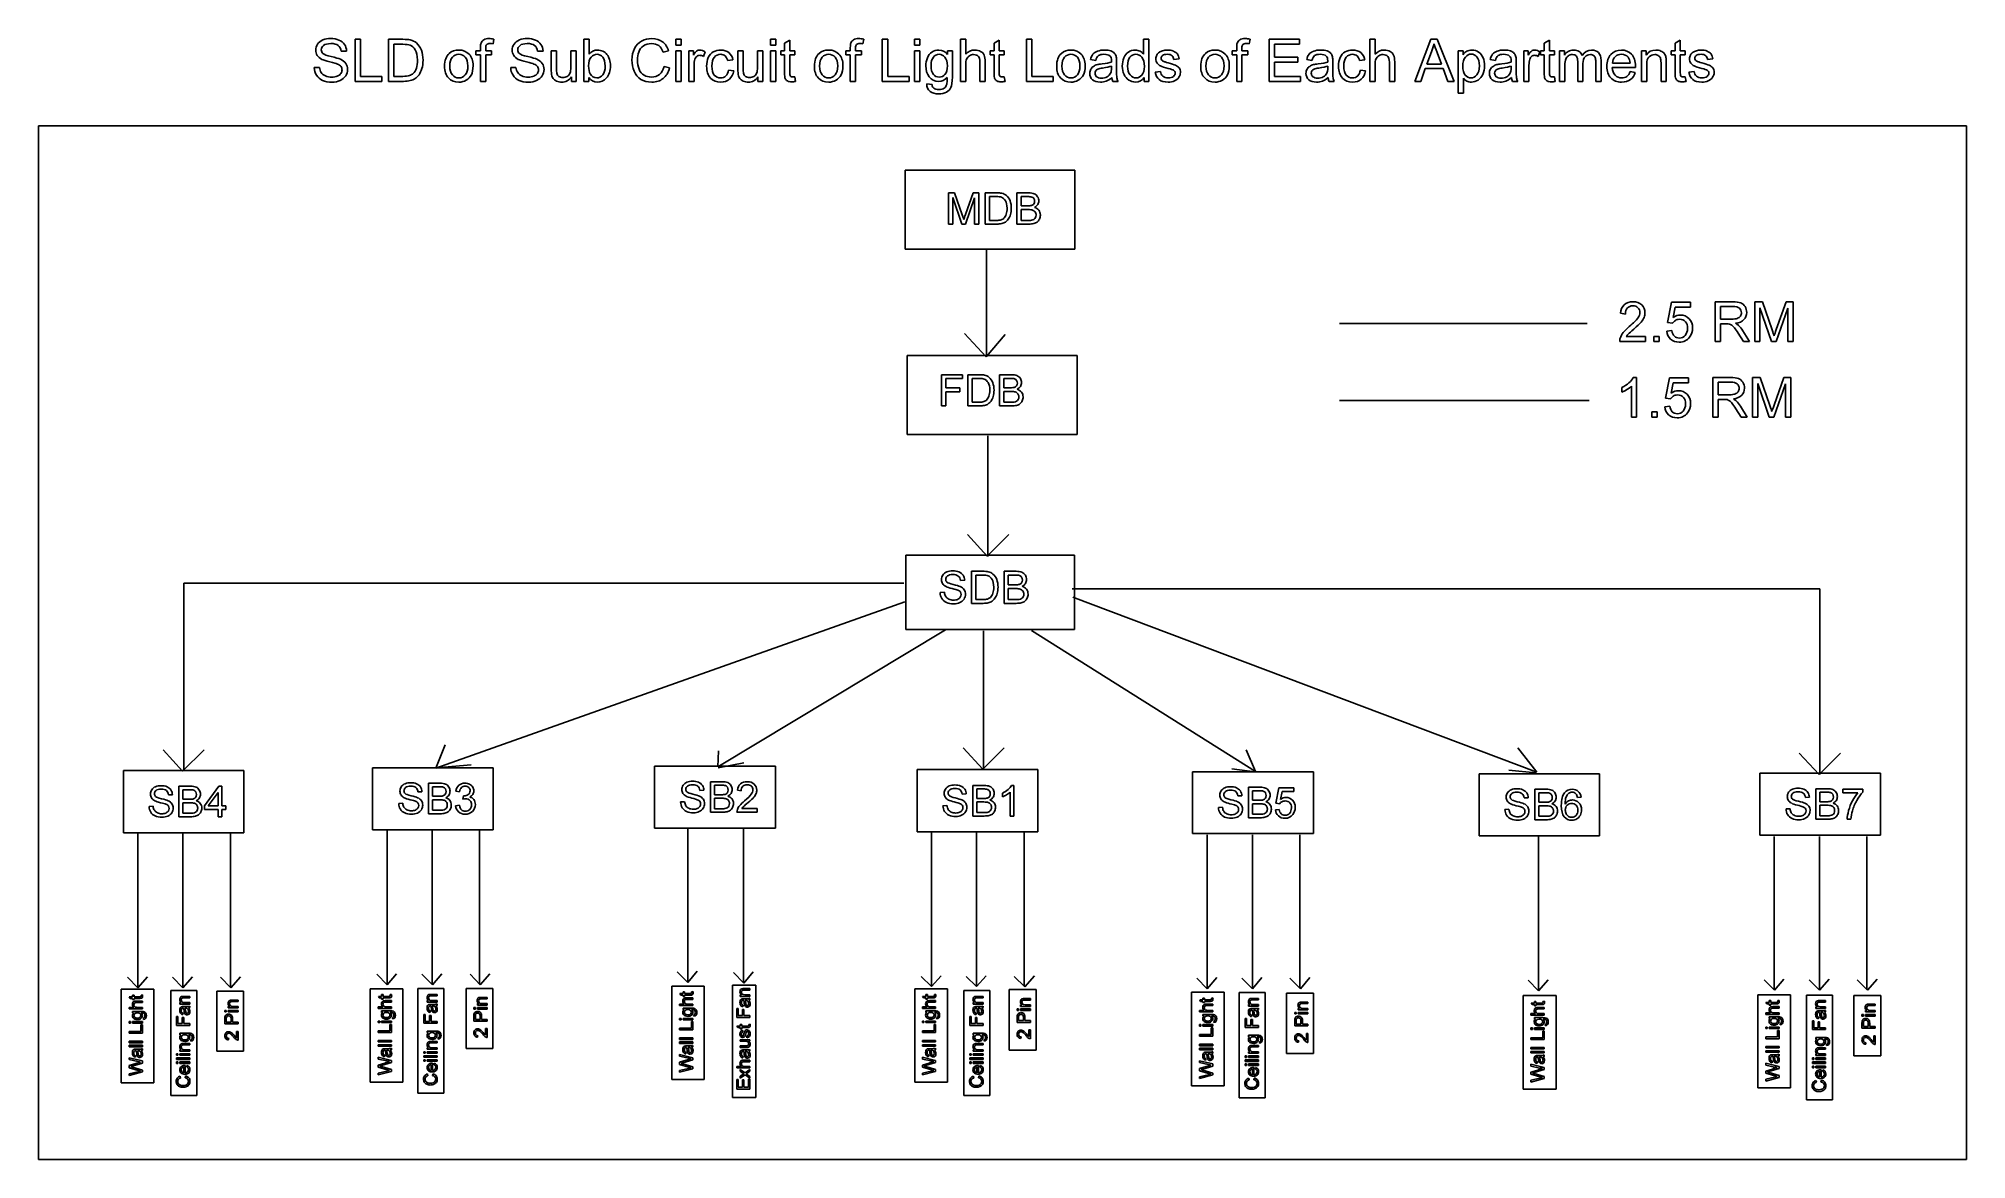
# Model space of a CAD drawing. Header units: millimetres. Extents: x 15 to 286, y 44 to 202.
import ezdxf

# ---------------------------------------------------------------- set-up
doc = ezdxf.new("R2010")
doc.units = ezdxf.units.MM
doc.layers.get('0').update_dxf_attribs({"linetype": 'CONTINUOUS'})

msp = doc.modelspace()

# ---------------------------------------------------------------- linework, layer by layer
at = {"color": 0}
for p, q in [((59.3729, 196.251), (59.3729, 202.176)), ((59.3729, 202.176), (60.1486, 202.176)), ((60.1486, 202.176), (60.1486, 196.956)), ((64.0652, 196.251), (64.0652, 202.176)), ((64.0652, 202.176), (66.0922, 202.176)), ((66.0894, 201.471), (64.8395, 201.471)), ((64.8395, 201.471), (64.8395, 196.956)), ((77.0269, 200.553), (77.0269, 201.009)), ((77.7667, 200.933), (77.7667, 200.553)), ((78.9122, 202.205), (78.8031, 201.538)), ((91.5818, 196.251), (91.5818, 202.176)), ((91.5818, 202.176), (92.3216, 202.176)), ((92.3216, 202.176), (92.3216, 200.08)), ((104.528, 201.329), (104.528, 202.176)), ((104.528, 202.176), (105.268, 202.176)), ((105.268, 201.329), (104.528, 201.329)), ((105.268, 202.176), (105.268, 201.329)), ((117.864, 201.329), (117.864, 202.176)), ((117.864, 202.176), (118.604, 202.176)), ((118.604, 201.329), (117.864, 201.329)), ((118.604, 202.176), (118.604, 201.329)), ((119.838, 201.618), (120.578, 202.055)), ((119.838, 200.553), (119.838, 201.618)), ((120.578, 202.055), (120.578, 200.553)), ((129.096, 200.553), (129.096, 201.009)), ((129.836, 200.933), (129.836, 200.553)), ((130.983, 202.205), (130.872, 201.538)), ((133.597, 196.251), (133.597, 202.176)), ((133.597, 202.176), (134.372, 202.176)), ((134.372, 202.176), (134.372, 196.956)), ((138.148, 201.329), (138.148, 202.176)), ((138.148, 202.176), (138.888, 202.176)), ((138.888, 201.329), (138.148, 201.329)), ((138.888, 202.176), (138.888, 201.329)), ((144.603, 196.251), (144.603, 202.176)), ((144.603, 202.176), (145.344, 202.176)), ((145.344, 202.176), (145.344, 200.061)), ((149.331, 201.618), (150.071, 202.055)), ((149.331, 200.553), (149.331, 201.618)), ((150.071, 202.055), (150.071, 200.553)), ((153.881, 196.251), (153.881, 202.176)), ((153.881, 202.176), (154.657, 202.176)), ((154.657, 202.176), (154.657, 196.956)), ((170.39, 200.072), (170.39, 202.176)), ((170.39, 202.176), (171.132, 202.176)), ((171.132, 202.176), (171.132, 196.251)), ((183.494, 200.553), (183.494, 201.009)), ((184.235, 200.933), (184.235, 200.553)), ((185.38, 202.205), (185.272, 201.538)), ((188.067, 196.251), (188.067, 202.176)), ((188.067, 202.176), (192.333, 202.176)), ((192.333, 201.471), (188.841, 201.471)), ((188.841, 201.471), (188.841, 199.671)), ((192.333, 202.176), (192.333, 201.471)), ((202.248, 196.251), (202.248, 202.176)), ((202.248, 202.176), (202.988, 202.176)), ((202.988, 202.176), (202.988, 200.061)), ((208.589, 196.251), (210.85, 202.176)), ((210.85, 202.176), (211.732, 202.176)), ((211.732, 202.176), (214.111, 196.251)), ((226.8, 201.618), (227.54, 202.055)), ((226.8, 200.553), (226.8, 201.618)), ((227.54, 202.055), (227.54, 200.553)), ((245.217, 201.618), (245.956, 202.055)), ((245.217, 200.553), (245.217, 201.618)), ((245.956, 202.055), (245.956, 200.553)), ((53.6222, 198.189), (54.3638, 198.225)), ((58.1723, 200.518), (57.3966, 200.483)), ((71.9667, 198.402), (71.9667, 198.402)), ((76.3916, 199.989), (76.3916, 200.553)), ((76.3916, 200.553), (77.0269, 200.553)), ((77.0269, 199.989), (76.3916, 199.989)), ((77.0269, 196.251), (77.0269, 199.989)), ((77.7667, 200.553), (78.5784, 200.553)), ((78.5784, 199.989), (77.7667, 199.989)), ((77.7667, 199.989), (77.7667, 196.251)), ((78.5784, 200.553), (78.5784, 199.989)), ((81.2793, 198.189), (82.0208, 198.225)), ((85.8298, 200.518), (85.054, 200.483)), ((86.9957, 197.882), (86.9957, 200.553)), ((86.9957, 200.553), (87.7355, 200.553)), ((87.7355, 200.553), (87.7355, 198.166)), ((89.746, 198.246), (89.746, 200.553)), ((89.746, 200.553), (90.4861, 200.553)), ((90.4861, 200.553), (90.4861, 196.251)), ((103.504, 200.535), (102.727, 200.356)), ((102.869, 198.338), (103.645, 198.143)), ((104.528, 196.251), (104.528, 200.553)), ((104.528, 200.553), (105.268, 200.553)), ((105.268, 200.553), (105.268, 196.251)), ((106.363, 196.251), (106.363, 200.553)), ((106.363, 200.553), (106.998, 200.553)), ((106.998, 200.553), (106.998, 199.922)), ((107.104, 198.516), (107.104, 196.251)), ((108.654, 200.419), (108.405, 199.748)), ((112.571, 199.283), (111.829, 199.178)), ((113.278, 197.882), (113.278, 200.553)), ((113.278, 200.553), (114.017, 200.553)), ((114.017, 200.553), (114.017, 198.166)), ((116.028, 198.246), (116.028, 200.553)), ((116.028, 200.553), (116.768, 200.553)), ((116.768, 200.553), (116.768, 196.251)), ((117.864, 196.251), (117.864, 200.553)), ((117.864, 200.553), (118.604, 200.553)), ((118.604, 200.553), (118.604, 196.251)), ((119.309, 199.989), (119.309, 200.553)), ((119.309, 200.553), (119.838, 200.553)), ((119.838, 199.989), (119.309, 199.989)), ((119.838, 197.503), (119.838, 199.989)), ((120.578, 200.553), (121.284, 200.553)), ((121.284, 199.989), (120.578, 199.989)), ((120.578, 199.989), (120.578, 197.48)), ((121.284, 200.553), (121.284, 199.989)), ((124.037, 198.402), (124.037, 198.402)), ((128.461, 199.989), (128.461, 200.553)), ((128.461, 200.553), (129.096, 200.553)), ((129.096, 199.989), (128.461, 199.989)), ((129.096, 196.251), (129.096, 199.989)), ((129.836, 200.553), (130.648, 200.553)), ((130.648, 199.989), (129.836, 199.989)), ((129.836, 199.989), (129.836, 196.251)), ((130.648, 200.553), (130.648, 199.989)), ((138.148, 196.251), (138.148, 200.553)), ((138.148, 200.553), (138.888, 200.553)), ((138.888, 200.553), (138.888, 196.251)), ((142.794, 200.024), (142.794, 200.553)), ((142.794, 200.553), (143.463, 200.553)), ((143.463, 200.553), (143.463, 196.824)), ((145.344, 198.606), (145.344, 196.251)), ((147.355, 196.251), (147.355, 198.978)), ((148.095, 198.983), (148.095, 196.251)), ((148.802, 199.989), (148.802, 200.553)), ((148.802, 200.553), (149.331, 200.553)), ((149.331, 199.989), (148.802, 199.989)), ((149.331, 197.503), (149.331, 199.989)), ((150.071, 200.553), (150.777, 200.553)), ((150.777, 199.989), (150.071, 199.989)), ((150.071, 199.989), (150.071, 197.48)), ((150.777, 200.553), (150.777, 199.989)), ((158.151, 198.402), (158.151, 198.402)), ((163.653, 199.213), (162.913, 199.318)), ((165.872, 198.133), (165.876, 198.402)), ((166.581, 199.022), (166.581, 198.043)), ((175.401, 199.424), (174.66, 199.318)), ((178.435, 198.402), (178.435, 198.402)), ((182.86, 199.989), (182.86, 200.553)), ((182.86, 200.553), (183.494, 200.553)), ((183.494, 199.989), (182.86, 199.989)), ((183.494, 196.251), (183.494, 199.989)), ((184.235, 200.553), (185.047, 200.553)), ((185.047, 199.989), (184.235, 199.989)), ((184.235, 199.989), (184.235, 196.251)), ((185.047, 200.553), (185.047, 199.989)), ((188.841, 199.671), (192.122, 199.671)), ((192.122, 198.965), (188.841, 198.965)), ((188.841, 198.965), (188.841, 196.956)), ((192.122, 199.671), (192.122, 198.965)), ((194.098, 199.213), (193.358, 199.318)), ((196.315, 198.133), (196.319, 198.402)), ((197.025, 199.022), (197.025, 198.043)), ((201.541, 199.283), (200.801, 199.178)), ((202.988, 198.606), (202.988, 196.251)), ((204.998, 196.251), (204.998, 198.978)), ((205.74, 198.983), (205.74, 196.251)), ((210.945, 200.428), (210.26, 198.684)), ((210.26, 198.684), (212.317, 198.684)), ((212.317, 198.684), (211.707, 200.337)), ((214.665, 194.593), (214.665, 200.553)), ((214.665, 200.553), (215.371, 200.553)), ((215.371, 200.553), (215.371, 200.008)), ((219.921, 199.213), (219.181, 199.318)), ((222.14, 198.133), (222.144, 198.402)), ((222.849, 199.022), (222.849, 198.043)), ((223.908, 196.251), (223.908, 200.553)), ((223.908, 200.553), (224.543, 200.553)), ((224.543, 200.553), (224.543, 199.922)), ((224.649, 198.516), (224.649, 196.251)), ((226.201, 200.419), (225.95, 199.748)), ((226.271, 199.989), (226.271, 200.553)), ((226.271, 200.553), (226.8, 200.553)), ((226.8, 199.989), (226.271, 199.989)), ((226.8, 197.503), (226.8, 199.989)), ((227.54, 200.553), (228.246, 200.553)), ((228.246, 199.989), (227.54, 199.989)), ((227.54, 199.989), (227.54, 197.48)), ((228.246, 200.553), (228.246, 199.989)), ((228.969, 196.251), (228.969, 200.553)), ((228.969, 200.553), (229.64, 200.553)), ((229.64, 200.553), (229.64, 199.956)), ((229.711, 198.486), (229.711, 196.251)), ((231.509, 196.251), (231.509, 199.051)), ((232.251, 198.754), (232.251, 196.251)), ((234.049, 196.251), (234.049, 198.965)), ((234.79, 199.209), (234.79, 196.251)), ((239.637, 198.225), (236.361, 198.225)), ((236.397, 198.825), (238.901, 198.825)), ((240.488, 196.251), (240.488, 200.553)), ((240.488, 200.553), (241.16, 200.553)), ((241.16, 200.553), (241.16, 199.942)), ((241.23, 198.604), (241.23, 196.251)), ((243.239, 196.251), (243.239, 198.871)), ((243.98, 198.901), (243.98, 196.251)), ((244.687, 199.989), (244.687, 200.553)), ((244.687, 200.553), (245.217, 200.553)), ((245.217, 199.989), (244.687, 199.989)), ((245.217, 197.503), (245.217, 199.989)), ((245.956, 200.553), (246.662, 200.553)), ((246.662, 199.989), (245.956, 199.989)), ((245.956, 199.989), (245.956, 197.48)), ((246.662, 200.553), (246.662, 199.989)), ((250.542, 199.424), (249.801, 199.318)), ((63.1458, 196.251), (59.3729, 196.251)), ((60.1486, 196.956), (63.1458, 196.956)), ((63.1458, 196.956), (63.1458, 196.251)), ((66.1885, 196.251), (64.0652, 196.251)), ((64.8395, 196.956), (66.1088, 196.956)), ((77.7667, 196.251), (77.0269, 196.251)), ((89.8165, 196.251), (89.8165, 196.882)), ((90.4861, 196.251), (89.8165, 196.251)), ((92.2874, 196.251), (91.5818, 196.251)), ((92.2874, 196.781), (92.2874, 196.251)), ((105.268, 196.251), (104.528, 196.251)), ((107.104, 196.251), (106.363, 196.251)), ((111.935, 197.837), (112.677, 197.731)), ((116.098, 196.251), (116.098, 196.882)), ((116.768, 196.251), (116.098, 196.251)), ((118.604, 196.251), (117.864, 196.251)), ((121.284, 196.891), (121.39, 196.246)), ((129.836, 196.251), (129.096, 196.251)), ((137.371, 196.251), (133.597, 196.251)), ((134.372, 196.956), (137.371, 196.956)), ((137.371, 196.956), (137.371, 196.251)), ((138.888, 196.251), (138.148, 196.251)), ((139.865, 195.898), (140.607, 195.792)), ((139.865, 195.898), (139.865, 195.898)), ((145.344, 196.251), (144.603, 196.251)), ((148.095, 196.251), (147.355, 196.251)), ((150.777, 196.891), (150.883, 196.246)), ((157.656, 196.251), (153.881, 196.251)), ((154.657, 196.956), (157.656, 196.956)), ((157.656, 196.956), (157.656, 196.251)), ((165.91, 196.78), (165.91, 196.78)), ((166.792, 196.251), (166.052, 196.251)), ((170.462, 196.251), (170.462, 196.785)), ((171.132, 196.251), (170.462, 196.251)), ((172.015, 197.556), (172.755, 197.66)), ((184.235, 196.251), (183.494, 196.251)), ((192.475, 196.251), (188.067, 196.251)), ((188.841, 196.956), (192.475, 196.956)), ((192.475, 196.956), (192.475, 196.251)), ((196.355, 196.78), (196.355, 196.78)), ((197.237, 196.251), (196.496, 196.251)), ((200.906, 197.837), (201.647, 197.731)), ((202.988, 196.251), (202.248, 196.251)), ((205.74, 196.251), (204.998, 196.251)), ((209.41, 196.251), (208.589, 196.251)), ((210.038, 198.049), (209.41, 196.251)), ((212.553, 198.049), (210.038, 198.049)), ((213.218, 196.251), (212.553, 198.049)), ((214.111, 196.251), (213.218, 196.251)), ((215.407, 196.687), (215.407, 194.593)), ((222.178, 196.78), (222.178, 196.78)), ((223.06, 196.251), (222.32, 196.251)), ((224.649, 196.251), (223.908, 196.251)), ((228.246, 196.891), (228.352, 196.246)), ((229.711, 196.251), (228.969, 196.251)), ((232.251, 196.251), (231.509, 196.251)), ((234.79, 196.251), (234.049, 196.251)), ((238.893, 197.626), (239.617, 197.52)), ((238.893, 197.626), (238.893, 197.626)), ((241.23, 196.251), (240.488, 196.251)), ((243.98, 196.251), (243.239, 196.251)), ((246.662, 196.891), (246.767, 196.246)), ((247.157, 197.556), (247.897, 197.66)), ((215.407, 194.593), (214.665, 194.593)), ((14.8029, 189.992), (286.243, 189.992)), ((14.8029, 44.4073), (14.8029, 189.992)), ((286.243, 189.992), (286.243, 44.4073)), ((136.808, 183.727), (160.726, 183.727)), ((136.808, 172.635), (136.808, 183.727)), ((160.726, 183.727), (160.726, 172.635)), ((142.911, 176.142), (142.911, 180.552)), ((142.911, 180.552), (143.786, 180.552)), ((144.791, 176.142), (143.51, 179.881)), ((143.51, 179.881), (143.51, 176.142)), ((143.786, 180.552), (144.862, 177.44)), ((145.314, 177.494), (146.37, 180.552)), ((146.579, 179.846), (145.316, 176.142)), ((146.37, 180.552), (147.179, 180.552)), ((146.579, 176.142), (146.579, 179.846)), ((147.179, 180.552), (147.179, 176.142)), ((148.096, 176.142), (148.096, 180.552)), ((148.096, 180.552), (149.625, 180.552)), ((149.626, 180.023), (148.696, 180.023)), ((148.696, 180.023), (148.696, 176.671)), ((152.54, 176.142), (152.54, 180.552)), ((152.54, 180.552), (154.189, 180.552)), ((153.998, 180.023), (153.142, 180.023)), ((153.142, 180.023), (153.142, 178.718)), ((148.696, 176.671), (149.641, 176.671)), ((153.142, 178.718), (154.069, 178.718)), ((154.134, 178.189), (153.142, 178.189)), ((153.142, 178.189), (153.142, 176.671)), ((153.142, 176.671), (154.226, 176.671)), ((143.51, 176.142), (142.911, 176.142)), ((145.316, 176.142), (144.791, 176.142)), ((147.179, 176.142), (146.579, 176.142)), ((149.698, 176.142), (148.096, 176.142)), ((154.216, 176.142), (152.54, 176.142)), ((160.726, 172.635), (136.808, 172.635)), ((238.231, 163.477), (237.526, 163.583)), ((244.158, 162.276), (244.722, 165.135)), ((244.722, 165.135), (247.402, 165.135)), ((245.24, 164.429), (244.952, 162.989)), ((247.402, 164.429), (245.24, 164.429)), ((247.402, 165.135), (247.402, 164.429)), ((250.861, 159.596), (250.861, 165.205)), ((250.861, 165.205), (253.328, 165.205)), ((253.358, 164.535), (251.601, 164.535)), ((251.601, 164.535), (251.601, 162.771)), ((256.433, 159.596), (256.433, 165.205)), ((256.433, 165.205), (257.531, 165.205)), ((258.798, 159.596), (257.175, 164.358)), ((257.175, 164.358), (257.175, 159.596)), ((257.531, 165.205), (258.892, 161.236)), ((261.09, 164.287), (259.454, 159.596)), ((259.472, 161.305), (260.842, 165.205)), ((260.842, 165.205), (261.83, 165.205)), ((261.09, 159.596), (261.09, 164.287)), ((261.83, 165.205), (261.83, 159.596)), ((238.353, 160.302), (241.052, 160.302)), ((241.052, 160.302), (241.052, 159.596)), ((242.218, 159.596), (242.218, 160.338)), ((242.218, 160.338), (242.958, 160.338)), ((242.958, 160.338), (242.958, 159.596)), ((244.052, 161.079), (244.758, 161.148)), ((244.864, 162.172), (244.158, 162.276)), ((251.601, 162.771), (253.18, 162.771)), ((252.452, 162.1), (251.601, 162.1)), ((251.601, 162.1), (251.601, 159.596)), ((254.835, 159.596), (254.101, 160.774)), ((254.752, 161.137), (255.702, 159.596)), ((137.104, 157.649), (161.022, 157.649)), ((137.104, 146.516), (137.104, 157.649)), ((161.022, 157.649), (161.022, 146.516)), ((241.052, 159.596), (237.419, 159.596)), ((242.958, 159.596), (242.218, 159.596)), ((251.601, 159.596), (250.861, 159.596)), ((255.702, 159.596), (254.835, 159.596)), ((257.175, 159.596), (256.433, 159.596)), ((259.454, 159.596), (258.798, 159.596)), ((261.83, 159.596), (261.09, 159.596)), ((141.923, 150.53), (141.923, 154.94)), ((141.923, 154.94), (144.885, 154.94)), ((144.885, 154.94), (144.885, 154.41)), ((145.661, 150.53), (145.661, 154.94)), ((145.661, 154.94), (147.191, 154.94)), ((150.107, 150.53), (150.107, 154.94)), ((150.107, 154.94), (151.755, 154.94)), ((144.885, 154.41), (142.522, 154.41)), ((142.522, 154.41), (142.522, 153.07)), ((142.522, 153.07), (144.533, 153.07)), ((144.533, 152.54), (142.522, 152.54)), ((142.522, 152.54), (142.522, 150.53)), ((144.533, 153.07), (144.533, 152.54)), ((147.191, 154.41), (146.262, 154.41)), ((146.262, 154.41), (146.262, 151.059)), ((151.564, 154.41), (150.706, 154.41)), ((150.706, 154.41), (150.706, 153.106)), ((150.706, 153.106), (151.634, 153.106)), ((151.699, 152.576), (150.706, 152.576)), ((150.706, 152.576), (150.706, 151.059)), ((237.736, 152.485), (237.736, 153.148)), ((239.077, 148.942), (239.077, 153.314)), ((239.328, 154.551), (239.783, 154.551)), ((239.783, 154.551), (239.783, 148.942)), ((243.876, 151.623), (244.439, 154.481)), ((244.439, 154.481), (247.119, 154.481)), ((244.957, 153.775), (244.671, 152.334)), ((247.119, 153.775), (244.957, 153.775)), ((247.119, 154.481), (247.119, 153.775)), ((250.542, 148.942), (250.542, 154.551)), ((250.542, 154.551), (253.01, 154.551)), ((253.041, 153.88), (251.284, 153.88)), ((251.284, 153.88), (251.284, 152.117)), ((251.284, 152.117), (252.862, 152.117)), ((256.117, 148.942), (256.117, 154.551)), ((256.117, 154.551), (257.212, 154.551)), ((258.481, 148.942), (256.858, 153.704)), ((256.858, 153.704), (256.858, 148.942)), ((257.212, 154.551), (258.575, 150.582)), ((260.772, 153.633), (259.136, 148.942)), ((259.154, 150.651), (260.524, 154.551)), ((260.524, 154.551), (261.513, 154.551)), ((260.772, 148.942), (260.772, 153.633)), ((261.513, 154.551), (261.513, 148.942)), ((142.522, 150.53), (141.923, 150.53)), ((147.263, 150.53), (145.661, 150.53)), ((146.262, 151.059), (147.206, 151.059)), ((151.781, 150.53), (150.107, 150.53)), ((150.706, 151.059), (151.792, 151.059)), ((241.935, 148.942), (241.935, 149.684)), ((241.935, 149.684), (242.675, 149.684)), ((242.675, 149.684), (242.675, 148.942)), ((243.769, 150.424), (244.475, 150.494)), ((244.581, 151.517), (243.876, 151.623)), ((252.136, 151.446), (251.284, 151.446)), ((251.284, 151.446), (251.284, 148.942)), ((254.517, 148.942), (253.782, 150.121)), ((254.435, 150.483), (255.385, 148.942)), ((239.783, 148.942), (239.077, 148.942)), ((242.675, 148.942), (241.935, 148.942)), ((251.284, 148.942), (250.542, 148.942)), ((255.385, 148.942), (254.517, 148.942)), ((256.858, 148.942), (256.117, 148.942)), ((259.136, 148.942), (258.481, 148.942)), ((261.513, 148.942), (260.772, 148.942)), ((161.022, 146.516), (137.104, 146.516)), ((136.934, 129.497), (160.683, 129.497)), ((136.934, 119.042), (136.934, 129.497)), ((160.683, 129.497), (160.683, 119.042)), ((145.203, 125.976), (144.603, 125.94)), ((146.156, 122.731), (146.156, 127.247)), ((146.156, 127.247), (147.715, 127.247)), ((147.712, 126.717), (146.756, 126.717)), ((146.756, 126.717), (146.756, 123.26)), ((150.742, 122.731), (150.742, 127.247)), ((150.742, 127.247), (152.428, 127.247)), ((152.231, 126.717), (151.342, 126.717)), ((151.342, 126.717), (151.342, 125.341)), ((151.342, 125.341), (152.304, 125.341)), ((141.746, 124.248), (142.346, 124.284)), ((147.788, 122.731), (146.156, 122.731)), ((146.756, 123.26), (147.727, 123.26)), ((152.452, 122.731), (150.742, 122.731)), ((152.371, 124.813), (151.342, 124.813)), ((151.342, 124.813), (151.342, 123.26)), ((151.342, 123.26), (152.463, 123.26)), ((160.683, 119.042), (136.934, 119.042)), ((26.7408, 99.187), (43.7169, 99.187)), ((26.7408, 90.424), (26.7408, 99.187)), ((43.7169, 99.187), (43.7169, 90.424)), ((61.8352, 99.5673), (78.8098, 99.5673)), ((61.8352, 90.8473), (61.8352, 99.5673)), ((78.8098, 99.5673), (78.8098, 90.8473)), ((101.544, 99.8224), (118.561, 99.8224)), ((101.544, 91.0594), (101.544, 99.8224)), ((118.561, 99.8224), (118.561, 91.0594)), ((138.501, 99.314), (155.476, 99.314)), ((138.501, 90.551), (138.501, 99.314)), ((155.476, 99.314), (155.476, 90.551)), ((177.278, 99.0177), (194.297, 99.0177)), ((177.278, 90.2974), (177.278, 99.0177)), ((194.297, 99.0177), (194.297, 90.2974)), ((217.621, 98.7213), (234.597, 98.7213)), ((217.621, 90.001), (217.621, 98.7213)), ((234.597, 98.7213), (234.597, 90.001)), ((257.161, 98.8053), (274.136, 98.8053)), ((257.161, 90.085), (257.161, 98.8053)), ((274.136, 98.8053), (274.136, 90.085)), ((33.6544, 95.7778), (33.0895, 95.7432)), ((34.5722, 92.6744), (34.5722, 96.9779)), ((34.5722, 96.9779), (36.183, 96.9779)), ((35.9943, 96.4833), (35.1372, 96.4833)), ((35.1372, 96.4833), (35.1372, 95.1438)), ((35.1372, 95.1438), (36.0645, 95.1438)), ((38.1702, 94.1917), (40.1807, 96.9779)), ((40.0763, 96.1072), (38.6927, 94.1917)), ((40.0763, 94.1917), (40.0763, 96.1072)), ((40.1807, 96.9779), (40.6054, 96.9779)), ((40.6054, 96.9779), (40.6054, 94.1917)), ((68.7903, 96.2021), (68.2265, 96.1665)), ((69.7096, 93.0974), (69.7096, 97.4012)), ((69.7096, 97.4012), (71.319, 97.4012)), ((71.1302, 96.9077), (70.273, 96.9077)), ((70.273, 96.9077), (70.273, 95.5668)), ((70.273, 95.5668), (71.2004, 95.5668)), ((71.2653, 95.0736), (70.273, 95.0736)), ((70.273, 95.0736), (70.273, 93.5923)), ((74.0833, 96.2021), (73.5542, 96.2724)), ((74.5613, 95.1438), (74.6206, 95.6388)), ((108.478, 96.4131), (107.914, 96.3785)), ((109.431, 93.3097), (109.431, 97.6133)), ((109.431, 97.6133), (111.042, 97.6133)), ((110.853, 97.1187), (109.996, 97.1187)), ((109.996, 97.1187), (109.996, 95.7792)), ((109.996, 95.7792), (110.924, 95.7792)), ((110.988, 95.286), (109.996, 95.286)), ((109.996, 95.286), (109.996, 93.8029)), ((113.735, 96.3429), (113.206, 96.4131)), ((145.415, 95.8839), (144.85, 95.8494)), ((146.333, 92.7806), (146.333, 97.0841)), ((146.333, 97.0841), (147.943, 97.0841)), ((147.753, 96.5895), (146.896, 96.5895)), ((146.896, 96.5895), (146.896, 95.25)), ((146.896, 95.25), (147.825, 95.25)), ((150.53, 95.4994), (150.53, 96.0078)), ((151.588, 92.7806), (151.588, 96.1334)), ((151.777, 97.0841), (152.117, 97.0841)), ((152.117, 97.0841), (152.117, 92.7806)), ((184.22, 95.6373), (183.655, 95.6014)), ((185.172, 92.534), (185.172, 96.8361)), ((185.172, 96.8361), (186.783, 96.8361)), ((186.595, 96.3429), (185.738, 96.3429)), ((185.738, 96.3429), (185.738, 95.0034)), ((189.019, 94.5804), (189.442, 96.7659)), ((189.442, 96.7659), (191.522, 96.7659)), ((189.877, 96.2367), (189.666, 95.1054)), ((191.522, 96.2367), (189.877, 96.2367)), ((191.522, 96.7659), (191.522, 96.2367)), ((224.542, 95.3548), (223.978, 95.3202)), ((225.461, 92.2514), (225.461, 96.5549)), ((225.461, 96.5549), (227.072, 96.5549)), ((226.882, 96.0603), (226.024, 96.0603)), ((226.024, 96.0603), (226.024, 94.7208)), ((231.986, 95.425), (231.458, 95.3904)), ((231.986, 95.425), (231.986, 95.425)), ((264.124, 95.425), (263.56, 95.3904)), ((265.042, 92.3216), (265.042, 96.6251)), ((265.042, 96.6251), (266.653, 96.6251)), ((266.463, 96.1305), (265.606, 96.1305)), ((265.606, 96.1305), (265.606, 94.791)), ((268.853, 96.0258), (268.853, 96.5549)), ((268.853, 96.5549), (271.637, 96.5549)), ((270.969, 96.0258), (268.853, 96.0258)), ((271.637, 96.5549), (271.637, 96.1263)), ((30.3747, 94.1215), (30.9383, 94.1557)), ((36.1929, 92.6744), (34.5722, 92.6744)), ((36.1294, 94.6506), (35.1372, 94.6506)), ((35.1372, 94.6506), (35.1372, 93.1693)), ((35.1372, 93.1693), (36.2038, 93.1693)), ((38.1702, 93.6985), (38.1702, 94.1917)), ((40.0763, 93.6985), (38.1702, 93.6985)), ((38.6927, 94.1917), (40.0763, 94.1917)), ((40.0763, 92.6744), (40.0763, 93.6985)), ((40.6054, 92.6744), (40.0763, 92.6744)), ((40.6054, 94.1917), (41.1688, 94.1917)), ((41.1688, 93.6985), (40.6054, 93.6985)), ((40.6054, 93.6985), (40.6054, 92.6744)), ((41.1688, 94.1917), (41.1688, 93.6985)), ((65.5105, 94.5444), (66.0756, 94.5804)), ((71.3299, 93.0974), (69.7096, 93.0974)), ((70.273, 93.5923), (71.3412, 93.5923)), ((73.5182, 94.2276), (74.0473, 94.2979)), ((105.198, 94.7568), (105.763, 94.791)), ((111.053, 93.3097), (109.431, 93.3097)), ((109.996, 93.8029), (111.063, 93.8029)), ((115.958, 93.3097), (113.135, 93.3097)), ((113.836, 93.8389), (115.958, 93.8389)), ((115.958, 93.8389), (115.958, 93.3097)), ((142.133, 94.2276), (142.699, 94.2619)), ((147.953, 92.7806), (146.333, 92.7806)), ((147.89, 94.7568), (146.896, 94.7568)), ((146.896, 94.7568), (146.896, 93.2737)), ((146.896, 93.2737), (147.964, 93.2737)), ((152.117, 92.7806), (151.588, 92.7806)), ((180.939, 93.9793), (181.504, 94.0153)), ((186.794, 92.534), (185.172, 92.534)), ((185.738, 95.0034), (186.665, 95.0034)), ((186.73, 94.5085), (185.738, 94.5085)), ((185.738, 94.5085), (185.738, 93.0271)), ((185.738, 93.0271), (186.804, 93.0271)), ((188.948, 93.6625), (189.478, 93.6985)), ((189.548, 94.5085), (189.019, 94.5804)), ((221.262, 93.6985), (221.827, 93.7327)), ((226.024, 94.7208), (226.952, 94.7208)), ((227.017, 94.2276), (226.024, 94.2276)), ((226.024, 94.2276), (226.024, 92.7446)), ((226.024, 92.7446), (227.093, 92.7446)), ((260.843, 93.7687), (261.408, 93.8029)), ((266.663, 92.3216), (265.042, 92.3216)), ((265.606, 94.791), (266.535, 94.791)), ((266.599, 94.2979), (265.606, 94.2979)), ((265.606, 94.2979), (265.606, 92.8165)), ((265.606, 92.8165), (266.674, 92.8165)), ((269.981, 92.3216), (269.452, 92.3216)), ((43.7169, 90.424), (26.7408, 90.424)), ((78.8098, 90.8473), (61.8352, 90.8473)), ((118.561, 91.0594), (101.544, 91.0594)), ((155.476, 90.551), (138.501, 90.551)), ((194.297, 90.2974), (177.278, 90.2974)), ((234.597, 90.001), (217.621, 90.001)), ((227.081, 92.2514), (225.461, 92.2514)), ((274.136, 90.085), (257.161, 90.085)), ((26.4445, 68.3687), (31.0155, 68.3687)), ((26.4445, 55.2027), (26.4445, 68.3687)), ((31.0155, 68.3687), (31.0155, 55.2027)), ((33.4298, 68.199), (37.0692, 68.199)), ((33.4298, 53.425), (33.4298, 68.199)), ((37.0692, 68.199), (37.0692, 53.425)), ((39.9066, 68.1136), (43.6742, 68.1136)), ((39.9066, 59.647), (39.9066, 68.1136)), ((43.6742, 68.1136), (43.6742, 59.647)), ((61.4962, 68.4526), (66.1098, 68.4526)), ((61.4962, 55.287), (61.4962, 68.4526)), ((66.1098, 68.4526), (66.1098, 55.287)), ((68.1852, 68.4953), (71.8675, 68.4953)), ((68.1852, 53.7214), (68.1852, 68.4953)), ((71.8675, 68.4953), (71.8675, 53.7214)), ((75.0013, 68.4953), (78.7686, 68.4953)), ((75.0013, 60.0287), (75.0013, 68.4953)), ((78.7686, 68.4953), (78.7686, 60.0287)), ((103.957, 68.8344), (108.529, 68.8344)), ((103.957, 55.6687), (103.957, 68.8344)), ((105.551, 67.7693), (105.551, 68.0159)), ((105.551, 68.0159), (105.763, 68.0159)), ((105.763, 68.0159), (105.763, 67.7693)), ((106.741, 68.0159), (106.941, 68.0501)), ((108.529, 68.8344), (108.529, 55.6687)), ((112.509, 68.961), (115.81, 68.961)), ((112.509, 53.129), (112.509, 68.961)), ((114.122, 68.4749), (114.97, 68.4749)), ((114.97, 68.2625), (114.137, 68.2625)), ((114.97, 68.4749), (114.97, 68.2625)), ((115.81, 68.961), (115.81, 53.129)), ((138.162, 68.4526), (142.776, 68.4526)), ((138.162, 55.287), (138.162, 68.4526)), ((142.776, 68.4526), (142.776, 55.287)), ((145.062, 68.199), (148.746, 68.199)), ((145.062, 53.425), (145.062, 68.199)), ((148.746, 68.199), (148.746, 53.425)), ((151.455, 68.326), (155.265, 68.326)), ((151.455, 59.8166), (151.455, 68.326)), ((155.265, 68.326), (155.265, 59.8166)), ((177.151, 67.9457), (181.723, 67.9457)), ((177.151, 54.7797), (177.151, 67.9457)), ((181.723, 67.9457), (181.723, 54.7797)), ((183.84, 67.9027), (187.522, 67.9027)), ((183.84, 53.086), (183.84, 67.9027)), ((187.522, 67.9027), (187.522, 53.086)), ((27.5525, 65.6167), (27.5525, 65.829)), ((27.5525, 65.829), (28.2098, 65.829)), ((29.4211, 65.6167), (27.5525, 65.6167)), ((27.7151, 67.098), (27.5801, 67.3104)), ((27.5801, 67.3104), (28.0458, 67.3104)), ((28.0458, 67.098), (27.7151, 67.098)), ((28.0458, 67.3104), (28.0458, 67.5569)), ((28.0458, 67.5569), (28.2581, 67.5569)), ((28.0458, 66.9216), (28.0458, 67.098)), ((28.2581, 66.9216), (28.0458, 66.9216)), ((28.0458, 65.0515), (28.0458, 65.2639)), ((28.0458, 65.2639), (29.2392, 65.2639)), ((28.2581, 67.5569), (28.2581, 67.3104)), ((28.2581, 67.3104), (29.0559, 67.3104)), ((29.0408, 67.098), (28.2581, 67.098)), ((28.2581, 67.098), (28.2581, 66.9216)), ((28.5474, 66.711), (29.4211, 66.711)), ((29.4211, 66.4986), (28.5543, 66.4986)), ((28.6728, 65.829), (29.4211, 65.829)), ((29.2365, 67.5569), (29.4363, 67.5929)), ((29.4211, 66.711), (29.4211, 66.4986)), ((29.4211, 65.829), (29.4211, 65.6167)), ((34.7128, 66.2862), (34.7128, 66.4986)), ((34.7128, 66.4986), (34.903, 66.4986)), ((36.0895, 66.2862), (34.7128, 66.2862)), ((35.1978, 65.9335), (35.5011, 65.9335)), ((35.2406, 67.3806), (36.0895, 67.3806)), ((36.0895, 67.1682), (35.2557, 67.1682)), ((35.3413, 66.4986), (36.0895, 66.4986)), ((35.4954, 65.7214), (35.4182, 65.7229)), ((35.9131, 65.7229), (35.9131, 65.7229)), ((36.0895, 67.3806), (36.0895, 67.1682)), ((36.0895, 66.4986), (36.0895, 66.2862)), ((36.0895, 66.0054), (36.0895, 65.7931)), ((41.0284, 65.1937), (41.0284, 65.4043)), ((41.0284, 65.4043), (41.239, 65.4043)), ((41.239, 65.1937), (41.0284, 65.1937)), ((41.239, 65.4043), (41.239, 65.1937)), ((41.5216, 65.7571), (41.5216, 65.9694)), ((41.5216, 65.9694), (41.7117, 65.9694)), ((42.8985, 65.7571), (41.5216, 65.7571)), ((41.5216, 65.1937), (41.5216, 65.4043)), ((41.5216, 65.4043), (42.8985, 65.4043)), ((42.8985, 65.1937), (41.5216, 65.1937)), ((42.0493, 66.8514), (42.8985, 66.8514)), ((42.8985, 66.639), (42.0645, 66.639)), ((42.1499, 65.9694), (42.8985, 65.9694)), ((42.8985, 66.8514), (42.8985, 66.639)), ((42.8985, 65.9694), (42.8985, 65.7571)), ((42.8985, 65.4043), (42.8985, 65.1937)), ((62.6181, 65.6869), (62.6181, 65.8992)), ((62.6181, 65.8992), (63.2767, 65.8992)), ((64.4881, 65.6869), (62.6181, 65.6869)), ((62.7821, 67.1682), (62.6456, 67.3806)), ((62.6456, 67.3806), (63.1112, 67.3806)), ((63.1112, 67.1682), (62.7821, 67.1682)), ((63.1112, 67.3806), (63.1112, 67.6271)), ((63.1112, 67.6271), (63.3236, 67.6271)), ((63.1112, 66.9918), (63.1112, 67.1682)), ((63.3236, 66.9918), (63.1112, 66.9918)), ((63.1112, 65.1235), (63.1112, 65.3341)), ((63.1112, 65.3341), (64.3047, 65.3341)), ((63.3236, 67.6271), (63.3236, 67.3806)), ((63.3236, 67.3806), (64.123, 67.3806)), ((64.1064, 67.1682), (63.3236, 67.1682)), ((63.3236, 67.1682), (63.3236, 66.9918)), ((63.6129, 66.7812), (64.4881, 66.7812)), ((64.4881, 66.5688), (63.6214, 66.5688)), ((63.7399, 65.8992), (64.4881, 65.8992)), ((64.3019, 67.6271), (64.5033, 67.6631)), ((64.4881, 66.7812), (64.4881, 66.5688)), ((64.4881, 65.8992), (64.4881, 65.6869)), ((69.5332, 66.5688), (69.5332, 66.7812)), ((69.5332, 66.7812), (69.7234, 66.7812)), ((70.9083, 66.5688), (69.5332, 66.5688)), ((69.9562, 65.3341), (69.9202, 65.1235)), ((70.0169, 66.252), (70.3199, 66.252)), ((70.0595, 67.6631), (70.9083, 67.6631)), ((70.9083, 67.4508), (70.0761, 67.4508)), ((70.1601, 66.7812), (70.9083, 66.7812)), ((70.3157, 66.0382), (70.2388, 66.0396)), ((70.7319, 66.0396), (70.7319, 66.0396)), ((70.9083, 67.6631), (70.9083, 67.4508)), ((70.9083, 66.7812), (70.9083, 66.5688)), ((70.9083, 66.3222), (70.9083, 66.1098)), ((76.0938, 65.5807), (76.0938, 65.7931)), ((76.0938, 65.7931), (76.3062, 65.7931)), ((76.3062, 65.5807), (76.0938, 65.5807)), ((76.3062, 65.7931), (76.3062, 65.5807)), ((76.5888, 66.1458), (76.5888, 66.3582)), ((76.5888, 66.3582), (76.7789, 66.3582)), ((77.9639, 66.1458), (76.5888, 66.1458)), ((76.5888, 65.5807), (76.5888, 65.7931)), ((76.5888, 65.7931), (77.9639, 65.7931)), ((77.9639, 65.5807), (76.5888, 65.5807)), ((77.1151, 67.2402), (77.9639, 67.2402)), ((77.9639, 67.0278), (77.1317, 67.0278)), ((77.2156, 66.3582), (77.9639, 66.3582)), ((77.9639, 67.2402), (77.9639, 67.0278)), ((77.9639, 66.3582), (77.9639, 66.1458)), ((77.9639, 65.7931), (77.9639, 65.5807)), ((105.058, 66.0756), (105.058, 66.2862)), ((105.058, 66.2862), (105.715, 66.2862)), ((106.928, 66.0756), (105.058, 66.0756)), ((105.22, 67.5569), (105.085, 67.7693)), ((105.085, 67.7693), (105.551, 67.7693)), ((105.551, 67.5569), (105.22, 67.5569)), ((105.551, 67.3806), (105.551, 67.5569)), ((105.763, 67.3806), (105.551, 67.3806)), ((105.551, 65.5105), (105.551, 65.7229)), ((105.551, 65.7229), (106.744, 65.7229)), ((105.693, 65.5105), (105.551, 65.5105)), ((105.763, 67.7693), (106.561, 67.7693)), ((106.546, 67.5569), (105.763, 67.5569)), ((105.763, 67.5569), (105.763, 67.3806)), ((106.052, 67.1682), (106.928, 67.1682)), ((106.928, 66.9576), (106.059, 66.9576)), ((106.178, 66.2862), (106.928, 66.2862)), ((106.928, 67.1682), (106.928, 66.9576)), ((106.928, 66.2862), (106.928, 66.0756)), ((113.101, 64.4179), (113.101, 65.6527)), ((113.101, 65.6527), (113.312, 65.6527)), ((113.312, 65.6527), (113.312, 64.6645)), ((113.594, 67.3806), (113.594, 67.5929)), ((113.594, 67.5929), (113.785, 67.5929)), ((114.97, 67.3806), (113.594, 67.3806)), ((113.911, 64.6645), (113.911, 65.5105)), ((113.911, 65.5105), (114.124, 65.5105)), ((114.017, 66.1098), (113.983, 65.8992)), ((114.078, 67.0278), (114.381, 67.0278)), ((114.124, 65.5105), (114.124, 64.6645)), ((114.223, 67.5929), (114.97, 67.5929)), ((114.377, 66.8154), (114.3, 66.8154)), ((114.793, 66.8154), (114.793, 66.8154)), ((114.97, 67.5929), (114.97, 67.3806)), ((114.97, 67.098), (114.97, 66.8874)), ((139.241, 65.6869), (139.241, 65.8992)), ((139.241, 65.8992), (139.9, 65.8992)), ((141.111, 65.6869), (139.241, 65.6869)), ((139.405, 67.1682), (139.269, 67.3806)), ((139.269, 67.3806), (139.736, 67.3806)), ((139.736, 67.1682), (139.405, 67.1682)), ((139.736, 67.3806), (139.736, 67.6271)), ((139.736, 67.6271), (139.947, 67.6271)), ((139.736, 66.9918), (139.736, 67.1682)), ((139.947, 66.9918), (139.736, 66.9918)), ((139.736, 65.1235), (139.736, 65.3341)), ((139.736, 65.3341), (140.928, 65.3341)), ((139.947, 67.6271), (139.947, 67.3806)), ((139.947, 67.3806), (140.746, 67.3806)), ((140.729, 67.1682), (139.947, 67.1682)), ((139.947, 67.1682), (139.947, 66.9918)), ((140.237, 66.7812), (141.111, 66.7812)), ((141.111, 66.5688), (140.244, 66.5688)), ((140.363, 65.8992), (141.111, 65.8992)), ((140.927, 67.6271), (141.126, 67.6631)), ((141.111, 66.7812), (141.111, 66.5688)), ((141.111, 65.8992), (141.111, 65.6869)), ((146.403, 66.2862), (146.403, 66.4986)), ((146.403, 66.4986), (146.593, 66.4986)), ((147.778, 66.2862), (146.403, 66.2862)), ((146.886, 65.9335), (147.189, 65.9335)), ((146.931, 67.3806), (147.778, 67.3806)), ((147.778, 67.1682), (146.946, 67.1682)), ((147.031, 66.4986), (147.778, 66.4986)), ((147.186, 65.7214), (147.108, 65.7229)), ((147.602, 65.7229), (147.602, 65.7229)), ((147.778, 67.3806), (147.778, 67.1682)), ((147.778, 66.4986), (147.778, 66.2862)), ((147.778, 66.0054), (147.778, 65.7931)), ((152.576, 65.4043), (152.576, 65.6167)), ((152.576, 65.6167), (152.789, 65.6167)), ((152.789, 65.4043), (152.576, 65.4043)), ((152.789, 65.6167), (152.789, 65.4043)), ((153.07, 65.9694), (153.07, 66.1818)), ((153.07, 66.1818), (153.26, 66.1818)), ((154.446, 65.9694), (153.07, 65.9694)), ((153.07, 65.4043), (153.07, 65.6167)), ((153.07, 65.6167), (154.446, 65.6167)), ((154.446, 65.4043), (153.07, 65.4043)), ((153.598, 67.0638), (154.446, 67.0638)), ((154.446, 66.8514), (153.613, 66.8514)), ((153.698, 66.1818), (154.446, 66.1818)), ((154.446, 67.0638), (154.446, 66.8514)), ((154.446, 66.1818), (154.446, 65.9694)), ((154.446, 65.6167), (154.446, 65.4043)), ((178.259, 65.1937), (178.259, 65.4043)), ((178.259, 65.4043), (178.918, 65.4043)), ((180.129, 65.1937), (178.259, 65.1937)), ((178.422, 66.675), (178.286, 66.8874)), ((178.286, 66.8874), (178.752, 66.8874)), ((178.752, 66.675), (178.422, 66.675)), ((178.752, 66.8874), (178.752, 67.134)), ((178.752, 67.134), (178.965, 67.134)), ((178.752, 66.4986), (178.752, 66.675)), ((178.965, 66.4986), (178.752, 66.4986)), ((178.965, 67.134), (178.965, 66.8874)), ((178.965, 66.8874), (179.762, 66.8874)), ((179.747, 66.675), (178.965, 66.675)), ((178.965, 66.675), (178.965, 66.4986)), ((179.254, 66.2862), (180.129, 66.2862)), ((180.129, 66.0756), (179.261, 66.0756)), ((179.379, 65.4043), (180.129, 65.4043)), ((179.943, 67.134), (180.143, 67.1682)), ((180.129, 66.2862), (180.129, 66.0756)), ((180.129, 65.4043), (180.129, 65.1937)), ((185.172, 66.0054), (185.172, 66.216)), ((185.172, 66.216), (185.363, 66.216)), ((186.549, 66.0054), (185.172, 66.0054)), ((185.657, 65.6527), (185.961, 65.6527)), ((185.7, 67.098), (186.549, 67.098)), ((186.549, 66.8874), (185.716, 66.8874)), ((185.801, 66.216), (186.549, 66.216)), ((185.955, 65.4389), (185.878, 65.4403)), ((186.373, 65.4403), (186.373, 65.4403)), ((186.549, 67.098), (186.549, 66.8874)), ((186.549, 66.216), (186.549, 66.0054)), ((186.549, 65.7229), (186.549, 65.5105)), ((190.528, 67.8173), (194.297, 67.8173)), ((190.528, 59.3094), (190.528, 67.8173)), ((192.158, 65.4763), (192.158, 65.6869)), ((192.158, 65.6869), (192.348, 65.6869)), ((193.535, 65.4763), (192.158, 65.4763)), ((192.685, 66.5688), (193.535, 66.5688)), ((193.535, 66.3582), (192.701, 66.3582)), ((192.786, 65.6869), (193.535, 65.6869)), ((193.535, 66.5688), (193.535, 66.3582)), ((193.535, 65.6869), (193.535, 65.4763)), ((194.297, 67.8173), (194.297, 59.3094)), ((223.845, 67.4797), (228.46, 67.4797)), ((223.845, 54.314), (223.845, 67.4797)), ((225.094, 66.216), (224.959, 66.4284)), ((224.959, 66.4284), (225.425, 66.4284)), ((225.425, 66.216), (225.094, 66.216)), ((225.425, 66.4284), (225.425, 66.675)), ((225.425, 66.675), (225.637, 66.675)), ((225.425, 66.0396), (225.425, 66.216)), ((225.637, 66.0396), (225.425, 66.0396)), ((225.637, 66.675), (225.637, 66.4284)), ((225.637, 66.4284), (226.435, 66.4284)), ((226.42, 66.216), (225.637, 66.216)), ((225.637, 66.216), (225.637, 66.0396)), ((225.927, 65.829), (226.8, 65.829)), ((226.8, 65.6167), (225.933, 65.6167)), ((226.616, 66.675), (226.815, 66.711)), ((226.8, 65.829), (226.8, 65.6167)), ((228.46, 67.4797), (228.46, 54.314)), ((256.865, 67.6067), (261.479, 67.6067)), ((256.865, 54.4834), (256.865, 67.6067)), ((258.149, 66.3222), (258.014, 66.5346)), ((258.014, 66.5346), (258.48, 66.5346)), ((258.48, 66.3222), (258.149, 66.3222)), ((258.48, 66.5346), (258.48, 66.7812)), ((258.48, 66.7812), (258.692, 66.7812)), ((258.48, 66.1458), (258.48, 66.3222)), ((258.692, 66.1458), (258.48, 66.1458)), ((258.692, 66.7812), (258.692, 66.5346)), ((258.692, 66.5346), (259.49, 66.5346)), ((259.475, 66.3222), (258.692, 66.3222)), ((258.692, 66.3222), (258.692, 66.1458)), ((258.982, 65.9335), (259.857, 65.9335)), ((259.857, 65.7229), (258.989, 65.7229)), ((259.671, 66.7812), (259.871, 66.8154)), ((259.857, 65.9335), (259.857, 65.7229)), ((261.479, 67.6067), (261.479, 54.4834)), ((263.722, 67.564), (267.406, 67.564)), ((263.722, 52.79), (263.722, 67.564)), ((265.042, 65.6869), (265.042, 65.8992)), ((265.042, 65.8992), (265.232, 65.8992)), ((266.417, 65.6869), (265.042, 65.6869)), ((265.526, 65.3341), (265.829, 65.3341)), ((265.57, 66.7812), (266.417, 66.7812)), ((266.417, 66.5688), (265.585, 66.5688)), ((265.669, 65.8992), (266.417, 65.8992)), ((266.417, 66.7812), (266.417, 66.5688)), ((266.417, 65.8992), (266.417, 65.6869)), ((266.417, 65.4043), (266.417, 65.1937)), ((267.406, 67.564), (267.406, 52.79)), ((270.411, 67.521), (274.179, 67.521)), ((270.411, 59.013), (270.411, 67.521)), ((272.028, 65.1937), (272.028, 65.4043)), ((272.028, 65.4043), (272.218, 65.4043)), ((273.403, 65.1937), (272.028, 65.1937)), ((272.554, 66.2862), (273.403, 66.2862)), ((273.403, 66.0756), (272.571, 66.0756)), ((272.655, 65.4043), (273.403, 65.4043)), ((273.403, 66.2862), (273.403, 66.0756)), ((273.403, 65.4043), (273.403, 65.1937)), ((274.179, 67.521), (274.179, 59.013)), ((27.5525, 63.6062), (27.5525, 63.8168)), ((27.5525, 63.8168), (27.7633, 63.8168)), ((27.7633, 63.6062), (27.5525, 63.6062)), ((27.5525, 62.1951), (27.5525, 62.4417)), ((27.5525, 62.4417), (29.2103, 62.4417)), ((27.7633, 63.8168), (27.7633, 63.6062)), ((28.1864, 65.0515), (28.0458, 65.0515)), ((28.0458, 63.6062), (28.0458, 63.8168)), ((28.0458, 63.8168), (29.4211, 63.8168)), ((29.4211, 63.6062), (28.0458, 63.6062)), ((29.2103, 62.4417), (29.2103, 63.3596)), ((29.2103, 63.3596), (29.4211, 63.3596)), ((29.4211, 63.8168), (29.4211, 63.6062)), ((29.4211, 63.3596), (29.4211, 62.1951)), ((29.5631, 64.1354), (29.5975, 64.346)), ((29.5631, 64.1354), (29.5631, 64.1354)), ((34.2194, 63.2876), (34.2194, 64.5223)), ((34.2194, 64.5223), (34.4317, 64.5223)), ((36.0895, 63.2876), (34.2194, 63.2876)), ((34.4317, 64.5223), (34.4317, 63.536)), ((34.4317, 63.536), (35.0311, 63.536)), ((35.0311, 63.536), (35.0311, 64.3819)), ((35.0311, 64.3819), (35.2419, 64.3819)), ((35.1372, 65.0173), (35.1014, 64.8049)), ((35.2419, 64.3819), (35.2419, 63.536)), ((35.2419, 63.536), (36.0895, 63.536)), ((36.0895, 63.536), (36.0895, 63.2876)), ((41.0284, 63.5), (41.0284, 64.1794)), ((42.8985, 63.5), (41.0284, 63.5)), ((41.239, 64.2027), (41.239, 63.7466)), ((41.239, 63.7466), (41.9104, 63.7466)), ((41.9104, 63.7466), (41.9104, 64.2084)), ((42.121, 64.2056), (42.121, 63.7466)), ((42.121, 63.7466), (42.8985, 63.7466)), ((42.6861, 62.4417), (42.8985, 62.4417)), ((42.6861, 61.5033), (42.6861, 62.4417)), ((42.8985, 63.7466), (42.8985, 63.5)), ((42.8985, 62.4417), (42.8985, 61.2069)), ((62.6181, 63.6764), (62.6181, 63.8888)), ((62.6181, 63.8888), (62.8304, 63.8888)), ((62.8304, 63.6764), (62.6181, 63.6764)), ((62.6181, 62.2653), (62.6181, 62.5119)), ((62.6181, 62.5119), (64.2758, 62.5119)), ((62.8304, 63.8888), (62.8304, 63.6764)), ((63.2534, 65.1235), (63.1112, 65.1235)), ((63.1112, 63.6764), (63.1112, 63.8888)), ((63.1112, 63.8888), (64.4881, 63.8888)), ((64.4881, 63.6764), (63.1112, 63.6764)), ((64.2758, 62.5119), (64.2758, 63.4298)), ((64.2758, 63.4298), (64.4881, 63.4298)), ((64.4881, 63.8888), (64.4881, 63.6764)), ((64.4881, 63.4298), (64.4881, 62.2653)), ((64.6285, 64.2056), (64.6645, 64.4179)), ((64.6285, 64.2056), (64.6285, 64.2056)), ((69.0383, 63.6062), (69.0383, 64.8409)), ((69.0383, 64.8409), (69.2506, 64.8409)), ((70.9083, 63.6062), (69.0383, 63.6062)), ((69.2506, 64.8409), (69.2506, 63.8528)), ((69.2506, 63.8528), (69.85, 63.8528)), ((69.5332, 62.2653), (69.5332, 62.4777)), ((69.5332, 62.4777), (70.7249, 62.4777)), ((69.85, 63.8528), (69.85, 64.6987)), ((69.85, 64.6987), (70.0624, 64.6987)), ((70.0624, 64.6987), (70.0624, 63.8528)), ((70.0624, 63.8528), (70.9083, 63.8528)), ((70.9083, 63.8528), (70.9083, 63.6062)), ((76.0938, 63.8888), (76.0938, 64.5679)), ((77.9639, 63.8888), (76.0938, 63.8888)), ((76.3062, 64.5915), (76.3062, 64.1354)), ((76.3062, 64.1354), (76.9758, 64.1354)), ((76.9758, 64.1354), (76.9758, 64.5954)), ((77.1881, 64.5943), (77.1881, 64.1354)), ((77.1881, 64.1354), (77.9639, 64.1354)), ((77.7515, 62.8304), (77.9639, 62.8304)), ((77.7515, 61.8917), (77.7515, 62.8304)), ((77.9639, 64.1354), (77.9639, 63.8888)), ((77.9639, 62.8304), (77.9639, 61.5957)), ((105.058, 64.0652), (105.058, 64.2758)), ((105.058, 64.2758), (105.268, 64.2758)), ((105.268, 64.0652), (105.058, 64.0652)), ((105.058, 62.654), (105.058, 62.9006)), ((105.058, 62.9006), (106.715, 62.9006)), ((106.928, 62.654), (105.058, 62.654)), ((105.268, 64.2758), (105.268, 64.0652)), ((105.551, 64.0652), (105.551, 64.2758)), ((105.551, 64.2758), (106.928, 64.2758)), ((106.928, 64.0652), (105.551, 64.0652)), ((106.715, 62.9006), (106.715, 63.8168)), ((106.715, 63.8168), (106.928, 63.8168)), ((106.928, 64.2758), (106.928, 64.0652)), ((106.928, 63.8168), (106.928, 62.654)), ((107.068, 64.5943), (107.104, 64.8049)), ((107.068, 64.5943), (107.068, 64.5943)), ((114.97, 64.4179), (113.101, 64.4179)), ((113.264, 62.9708), (113.129, 63.1832)), ((113.129, 63.1832), (113.594, 63.1832)), ((113.594, 62.9708), (113.264, 62.9708)), ((113.312, 64.6645), (113.911, 64.6645)), ((113.594, 63.1832), (113.594, 63.4298)), ((113.594, 63.4298), (113.807, 63.4298)), ((113.594, 62.7944), (113.594, 62.9708)), ((113.807, 62.7944), (113.594, 62.7944)), ((113.807, 63.4298), (113.807, 63.1832)), ((113.807, 63.1832), (114.604, 63.1832)), ((114.589, 62.9708), (113.807, 62.9708)), ((113.807, 62.9708), (113.807, 62.7944)), ((113.947, 62.5821), (113.983, 62.3715)), ((114.124, 64.6645), (114.97, 64.6645)), ((114.785, 63.4298), (114.985, 63.464)), ((114.97, 64.6645), (114.97, 64.4179)), ((139.241, 63.6764), (139.241, 63.8888)), ((139.241, 63.8888), (139.453, 63.8888)), ((139.453, 63.6764), (139.241, 63.6764)), ((139.241, 62.2653), (139.241, 62.5119)), ((139.241, 62.5119), (140.899, 62.5119)), ((139.453, 63.8888), (139.453, 63.6764)), ((139.876, 65.1235), (139.736, 65.1235)), ((139.736, 63.6764), (139.736, 63.8888)), ((139.736, 63.8888), (141.111, 63.8888)), ((141.111, 63.6764), (139.736, 63.6764)), ((140.899, 62.5119), (140.899, 63.4298)), ((140.899, 63.4298), (141.111, 63.4298)), ((141.111, 63.8888), (141.111, 63.6764)), ((141.111, 63.4298), (141.111, 62.2653)), ((141.252, 64.2056), (141.288, 64.4179)), ((141.252, 64.2056), (141.252, 64.2056)), ((145.91, 63.2876), (145.91, 64.5223)), ((145.91, 64.5223), (146.12, 64.5223)), ((147.778, 63.2876), (145.91, 63.2876)), ((146.12, 64.5223), (146.12, 63.536)), ((146.12, 63.536), (146.72, 63.536)), ((146.72, 63.536), (146.72, 64.3819)), ((146.72, 64.3819), (146.932, 64.3819)), ((146.826, 65.0173), (146.792, 64.8049)), ((146.932, 64.3819), (146.932, 63.536)), ((146.932, 63.536), (147.778, 63.536)), ((147.778, 63.536), (147.778, 63.2876)), ((152.576, 63.7124), (152.576, 64.3915)), ((154.446, 63.7124), (152.576, 63.7124)), ((152.789, 64.4151), (152.789, 63.959)), ((152.789, 63.959), (153.458, 63.959)), ((153.458, 63.959), (153.458, 64.419)), ((153.671, 64.4179), (153.671, 63.959)), ((153.671, 63.959), (154.446, 63.959)), ((154.234, 62.654), (154.446, 62.654)), ((154.234, 61.7153), (154.234, 62.654)), ((154.446, 63.959), (154.446, 63.7124)), ((154.446, 62.654), (154.446, 61.4193)), ((178.259, 63.1832), (178.259, 63.3938)), ((178.259, 63.3938), (178.47, 63.3938)), ((178.47, 63.1832), (178.259, 63.1832)), ((178.47, 63.3938), (178.47, 63.1832)), ((178.752, 64.6285), (178.752, 64.8409)), ((178.752, 64.8409), (179.946, 64.8409)), ((178.894, 64.6285), (178.752, 64.6285)), ((178.752, 63.1832), (178.752, 63.3938)), ((178.752, 63.3938), (180.129, 63.3938)), ((180.129, 63.1832), (178.752, 63.1832)), ((179.917, 62.0187), (179.917, 62.9348)), ((179.917, 62.9348), (180.129, 62.9348)), ((180.129, 63.3938), (180.129, 63.1832)), ((180.129, 62.9348), (180.129, 61.7721)), ((180.269, 63.7124), (180.305, 63.923)), ((180.269, 63.7124), (180.269, 63.7124)), ((184.679, 63.0068), (184.679, 64.2415)), ((184.679, 64.2415), (184.892, 64.2415)), ((186.549, 63.0068), (184.679, 63.0068)), ((184.892, 64.2415), (184.892, 63.2534)), ((184.892, 63.2534), (185.491, 63.2534)), ((185.491, 63.2534), (185.491, 64.0994)), ((185.491, 64.0994), (185.702, 64.0994)), ((185.597, 64.7347), (185.561, 64.5223)), ((185.702, 64.0994), (185.702, 63.2534)), ((185.702, 63.2534), (186.549, 63.2534)), ((186.549, 63.2534), (186.549, 63.0068)), ((191.665, 64.9111), (191.665, 65.1235)), ((191.665, 65.1235), (191.875, 65.1235)), ((191.875, 64.9111), (191.665, 64.9111)), ((191.665, 63.2174), (191.665, 63.8983)), ((193.535, 63.2174), (191.665, 63.2174)), ((191.875, 65.1235), (191.875, 64.9111)), ((191.875, 63.9216), (191.875, 63.464)), ((191.875, 63.464), (192.546, 63.464)), ((192.158, 64.9111), (192.158, 65.1235)), ((192.158, 65.1235), (193.535, 65.1235)), ((193.535, 64.9111), (192.158, 64.9111)), ((192.546, 63.464), (192.546, 63.9258)), ((192.757, 63.923), (192.757, 63.464)), ((192.757, 63.464), (193.535, 63.464)), ((193.535, 65.1235), (193.535, 64.9111)), ((193.535, 63.464), (193.535, 63.2174)), ((224.932, 64.7347), (224.932, 64.9471)), ((224.932, 64.9471), (225.589, 64.9471)), ((226.8, 64.7347), (224.932, 64.7347)), ((224.932, 62.7242), (224.932, 62.9348)), ((224.932, 62.9348), (225.142, 62.9348)), ((225.142, 62.7242), (224.932, 62.7242)), ((225.142, 62.9348), (225.142, 62.7242)), ((225.425, 64.1696), (225.425, 64.3819)), ((225.425, 64.3819), (226.618, 64.3819)), ((225.565, 64.1696), (225.425, 64.1696)), ((225.425, 62.7242), (225.425, 62.9348)), ((225.425, 62.9348), (226.8, 62.9348)), ((226.8, 62.7242), (225.425, 62.7242)), ((226.052, 64.9471), (226.8, 64.9471)), ((226.59, 61.5597), (226.59, 62.4777)), ((226.59, 62.4777), (226.8, 62.4777)), ((226.8, 64.9471), (226.8, 64.7347)), ((226.8, 62.9348), (226.8, 62.7242)), ((226.8, 62.4777), (226.8, 61.3131)), ((226.942, 63.2534), (226.977, 63.464)), ((226.942, 63.2534), (226.942, 63.2534)), ((257.987, 64.8409), (257.987, 65.0515)), ((257.987, 65.0515), (258.645, 65.0515)), ((259.857, 64.8409), (257.987, 64.8409)), ((257.987, 62.8304), (257.987, 63.041)), ((257.987, 63.041), (258.197, 63.041)), ((258.197, 62.8304), (257.987, 62.8304)), ((258.197, 63.041), (258.197, 62.8304)), ((258.48, 64.2758), (258.48, 64.4881)), ((258.48, 64.4881), (259.673, 64.4881)), ((258.622, 64.2758), (258.48, 64.2758)), ((258.48, 62.8304), (258.48, 63.041)), ((258.48, 63.041), (259.857, 63.041)), ((259.857, 62.8304), (258.48, 62.8304)), ((259.107, 65.0515), (259.857, 65.0515)), ((259.644, 61.6659), (259.644, 62.5821)), ((259.644, 62.5821), (259.857, 62.5821)), ((259.857, 65.0515), (259.857, 64.8409)), ((259.857, 63.041), (259.857, 62.8304)), ((259.857, 62.5821), (259.857, 61.4193)), ((259.997, 63.3596), (260.033, 63.5702)), ((259.997, 63.3596), (259.997, 63.3596)), ((264.547, 62.6883), (264.547, 63.923)), ((264.547, 63.923), (264.76, 63.923)), ((266.417, 62.6883), (264.547, 62.6883)), ((264.76, 63.923), (264.76, 62.9348)), ((264.76, 62.9348), (265.359, 62.9348)), ((265.359, 62.9348), (265.359, 63.7826)), ((265.359, 63.7826), (265.571, 63.7826)), ((265.465, 64.4179), (265.429, 64.2056)), ((265.571, 63.7826), (265.571, 62.9348)), ((265.571, 62.9348), (266.417, 62.9348)), ((265.825, 65.1221), (265.748, 65.1235)), ((266.241, 65.1235), (266.241, 65.1235)), ((266.417, 62.9348), (266.417, 62.6883)), ((271.533, 64.5943), (271.533, 64.8049)), ((271.533, 64.8049), (271.745, 64.8049)), ((271.745, 64.5943), (271.533, 64.5943)), ((271.533, 62.9006), (271.533, 63.5801)), ((273.403, 62.9006), (271.533, 62.9006)), ((271.745, 64.8049), (271.745, 64.5943)), ((271.745, 63.6034), (271.745, 63.1472)), ((271.745, 63.1472), (272.415, 63.1472)), ((272.028, 64.5943), (272.028, 64.8049)), ((272.028, 64.8049), (273.403, 64.8049)), ((273.403, 64.5943), (272.028, 64.5943)), ((272.415, 63.1472), (272.415, 63.6076)), ((272.627, 63.6062), (272.627, 63.1472)), ((272.627, 63.1472), (273.403, 63.1472)), ((273.403, 64.8049), (273.403, 64.5943)), ((273.403, 63.1472), (273.403, 62.9006)), ((29.4211, 62.1951), (27.5525, 62.1951)), ((27.5525, 60.8542), (27.5525, 61.0665)), ((27.5525, 61.0665), (29.4211, 61.0665)), ((29.4211, 60.8542), (27.5525, 60.8542)), ((27.5525, 60.289), (27.5525, 60.5014)), ((27.5525, 60.5014), (29.4211, 60.5014)), ((29.4211, 60.289), (27.5525, 60.289)), ((28.5309, 59.9362), (28.8327, 59.9362)), ((28.8286, 59.7242), (28.7514, 59.7256)), ((29.2447, 59.7256), (29.2447, 59.7256)), ((29.4211, 61.0665), (29.4211, 60.8542)), ((29.4211, 60.5014), (29.4211, 60.289)), ((29.4211, 60.0082), (29.4211, 59.7958)), ((34.7128, 61.9827), (34.7128, 62.1951)), ((34.7128, 62.1951), (35.9061, 62.1951)), ((34.8547, 61.9827), (34.7128, 61.9827)), ((34.7128, 59.6554), (34.7128, 59.866)), ((34.7128, 59.866), (34.903, 59.866)), ((35.2406, 60.748), (36.0895, 60.748)), ((36.0895, 60.5374), (35.2557, 60.5374)), ((35.3413, 59.866), (36.0895, 59.866)), ((36.0895, 60.748), (36.0895, 60.5374)), ((36.0895, 59.866), (36.0895, 59.6554)), ((36.2299, 61.0665), (36.2659, 61.2771)), ((36.2299, 61.0665), (36.2299, 61.0665)), ((41.5918, 61.4535), (41.5576, 61.2429)), ((64.4881, 62.2653), (62.6181, 62.2653)), ((62.6181, 60.9604), (62.6181, 61.171)), ((62.6181, 61.171), (64.4881, 61.171)), ((64.4881, 60.9604), (62.6181, 60.9604)), ((62.6181, 60.361), (62.6181, 60.5716)), ((62.6181, 60.5716), (64.4881, 60.5716)), ((64.4881, 60.361), (62.6181, 60.361)), ((63.5963, 60.0082), (63.8997, 60.0082)), ((63.8941, 59.7944), (63.8168, 59.7958)), ((64.3117, 59.7958), (64.3117, 59.7958)), ((64.4881, 61.171), (64.4881, 60.9604)), ((64.4881, 60.5716), (64.4881, 60.361)), ((64.4881, 60.0784), (64.4881, 59.866)), ((69.6736, 62.2653), (69.5332, 62.2653)), ((69.5332, 59.9362), (69.5332, 60.1486)), ((69.5332, 60.1486), (69.7234, 60.1486)), ((70.9083, 59.9362), (69.5332, 59.9362)), ((70.0595, 61.0306), (70.9083, 61.0306)), ((70.9083, 60.8182), (70.0761, 60.8182)), ((70.1601, 60.1486), (70.9083, 60.1486)), ((70.9083, 61.0306), (70.9083, 60.8182)), ((70.9083, 60.1486), (70.9083, 59.9362)), ((71.0487, 61.3473), (71.0847, 61.5597)), ((71.0487, 61.3473), (71.0487, 61.3473)), ((78.7686, 60.0287), (75.0013, 60.0287)), ((76.659, 61.8423), (76.623, 61.6299)), ((105.058, 61.3131), (105.058, 61.5237)), ((105.058, 61.5237), (106.928, 61.5237)), ((106.928, 61.3131), (105.058, 61.3131)), ((105.058, 60.748), (105.058, 60.9604)), ((105.058, 60.9604), (106.928, 60.9604)), ((106.928, 60.748), (105.058, 60.748)), ((106.036, 60.3952), (106.338, 60.3952)), ((106.334, 60.1832), (106.256, 60.1846)), ((106.751, 60.1846), (106.751, 60.1846)), ((106.928, 61.5237), (106.928, 61.3131)), ((106.928, 60.9604), (106.928, 60.748)), ((106.928, 60.4654), (106.928, 60.2548)), ((113.594, 61.0665), (113.594, 61.2771)), ((113.594, 61.2771), (114.97, 61.2771)), ((114.328, 61.0665), (113.594, 61.0665)), ((113.594, 60.1846), (113.594, 60.3952)), ((113.594, 60.3952), (114.354, 60.3952)), ((114.449, 60.1846), (113.594, 60.1846)), ((114.078, 59.8318), (114.381, 59.8318)), ((114.547, 61.5597), (114.512, 61.7721)), ((114.97, 61.0665), (114.762, 61.0665)), ((114.97, 61.2771), (114.97, 61.0665)), ((114.97, 59.902), (114.97, 59.6896)), ((141.111, 62.2653), (139.241, 62.2653)), ((139.241, 60.9604), (139.241, 61.171)), ((139.241, 61.171), (141.111, 61.171)), ((141.111, 60.9604), (139.241, 60.9604)), ((139.241, 60.361), (139.241, 60.5716)), ((139.241, 60.5716), (141.111, 60.5716)), ((141.111, 60.361), (139.241, 60.361)), ((140.22, 60.0082), (140.523, 60.0082)), ((140.518, 59.7944), (140.442, 59.7958)), ((140.935, 59.7958), (140.935, 59.7958)), ((141.111, 61.171), (141.111, 60.9604)), ((141.111, 60.5716), (141.111, 60.361)), ((141.111, 60.0784), (141.111, 59.866)), ((146.403, 61.9827), (146.403, 62.1951)), ((146.403, 62.1951), (147.596, 62.1951)), ((146.543, 61.9827), (146.403, 61.9827)), ((146.403, 59.6554), (146.403, 59.866)), ((146.403, 59.866), (146.593, 59.866)), ((146.931, 60.748), (147.778, 60.748)), ((147.778, 60.5374), (146.946, 60.5374)), ((147.031, 59.866), (147.778, 59.866)), ((147.778, 60.748), (147.778, 60.5374)), ((147.778, 59.866), (147.778, 59.6554)), ((147.92, 61.0665), (147.954, 61.2771)), ((147.92, 61.0665), (147.92, 61.0665)), ((155.265, 59.8166), (151.455, 59.8166)), ((153.142, 61.6659), (153.106, 61.4535)), ((178.259, 61.7721), (178.259, 62.0187)), ((178.259, 62.0187), (179.917, 62.0187)), ((180.129, 61.7721), (178.259, 61.7721)), ((178.259, 60.4312), (178.259, 60.6418)), ((178.259, 60.6418), (180.129, 60.6418)), ((180.129, 60.4312), (178.259, 60.4312)), ((178.259, 59.866), (178.259, 60.0784)), ((178.259, 60.0784), (180.129, 60.0784)), ((180.129, 59.866), (178.259, 59.866)), ((180.129, 60.6418), (180.129, 60.4312)), ((180.129, 60.0784), (180.129, 59.866)), ((185.172, 61.7001), (185.172, 61.9125)), ((185.172, 61.9125), (186.366, 61.9125)), ((185.315, 61.7001), (185.172, 61.7001)), ((185.7, 60.4654), (186.549, 60.4654)), ((186.549, 60.2548), (185.716, 60.2548)), ((186.549, 60.4654), (186.549, 60.2548)), ((186.69, 60.784), (186.726, 60.9946)), ((186.69, 60.784), (186.69, 60.784)), ((192.228, 61.1367), (192.194, 60.9244)), ((193.322, 62.1249), (193.535, 62.1249)), ((193.322, 61.1861), (193.322, 62.1249)), ((193.535, 62.1249), (193.535, 60.8902)), ((224.932, 61.3131), (224.932, 61.5597)), ((224.932, 61.5597), (226.59, 61.5597)), ((226.8, 61.3131), (224.932, 61.3131)), ((224.932, 59.9722), (224.932, 60.1846)), ((224.932, 60.1846), (226.8, 60.1846)), ((226.8, 59.9722), (224.932, 59.9722)), ((226.8, 60.1846), (226.8, 59.9722)), ((257.987, 61.4193), (257.987, 61.6659)), ((257.987, 61.6659), (259.644, 61.6659)), ((259.857, 61.4193), (257.987, 61.4193)), ((257.987, 60.1126), (257.987, 60.325)), ((257.987, 60.325), (259.857, 60.325)), ((259.857, 60.1126), (257.987, 60.1126)), ((257.987, 59.5133), (257.987, 59.7256)), ((257.987, 59.7256), (259.857, 59.7256)), ((259.857, 60.325), (259.857, 60.1126)), ((259.857, 59.7256), (259.857, 59.5133)), ((265.042, 61.3833), (265.042, 61.5957)), ((265.042, 61.5957), (266.234, 61.5957)), ((265.183, 61.3833), (265.042, 61.3833)), ((265.57, 60.1486), (266.417, 60.1486)), ((266.417, 59.9362), (265.585, 59.9362)), ((266.417, 60.1486), (266.417, 59.9362)), ((266.56, 60.4654), (266.594, 60.6778)), ((266.56, 60.4654), (266.56, 60.4654)), ((272.098, 60.8542), (272.062, 60.6418)), ((273.19, 61.8423), (273.403, 61.8423)), ((273.19, 60.9039), (273.19, 61.8423)), ((273.403, 61.8423), (273.403, 60.6076)), ((27.5525, 58.4839), (27.5525, 58.7375)), ((27.5525, 58.7375), (29.4211, 58.2799)), ((28.7872, 58.2041), (27.5525, 58.4839)), ((27.5525, 57.6351), (28.4951, 57.9191)), ((27.5525, 57.3334), (27.5525, 57.6351)), ((28.8217, 56.9517), (27.5525, 57.3334)), ((29.4211, 57.9808), (28.0031, 57.5525)), ((28.0224, 57.4118), (29.4211, 56.9916)), ((28.4689, 59.0201), (28.4345, 58.8077)), ((29.4211, 58.2799), (29.4211, 57.9808)), ((34.2194, 59.0903), (34.2194, 59.3027)), ((34.2194, 59.3027), (34.4317, 59.3027)), ((34.4317, 59.0903), (34.2194, 59.0903)), ((34.2194, 58.4909), (34.2194, 58.7015)), ((34.2194, 58.7015), (36.0895, 58.7015)), ((36.0895, 58.4909), (34.2194, 58.4909)), ((34.2194, 57.9258), (34.2194, 58.1381)), ((34.2194, 58.1381), (34.4317, 58.1381)), ((34.4317, 57.9258), (34.2194, 57.9258)), ((34.4317, 59.3027), (34.4317, 59.0903)), ((34.4317, 58.1381), (34.4317, 57.9258)), ((36.0895, 59.6554), (34.7128, 59.6554)), ((34.7128, 59.0903), (34.7128, 59.3027)), ((34.7128, 59.3027), (36.0895, 59.3027)), ((36.0895, 59.0903), (34.7128, 59.0903)), ((34.7128, 57.9258), (34.7128, 58.1381)), ((34.7128, 58.1381), (36.0895, 58.1381)), ((36.0895, 57.9258), (34.7128, 57.9258)), ((35.2419, 56.6208), (35.2419, 57.4326)), ((35.4542, 57.6432), (35.4542, 56.6208)), ((35.6665, 57.4298), (35.7008, 57.6379)), ((35.6665, 57.4298), (35.6665, 57.4298)), ((36.0895, 59.3027), (36.0895, 59.0903)), ((36.0895, 58.7015), (36.0895, 58.4909)), ((36.0895, 58.1381), (36.0895, 57.9258)), ((43.6742, 59.647), (39.9066, 59.647)), ((62.6181, 58.5541), (62.6181, 58.8077)), ((62.6181, 58.8077), (64.4881, 58.3501)), ((63.8528, 58.2747), (62.6181, 58.5541)), ((62.6181, 57.7053), (63.5607, 57.9907)), ((62.6181, 57.4036), (62.6181, 57.7053)), ((63.8888, 57.0219), (62.6181, 57.4036)), ((64.4881, 58.0513), (63.0686, 57.6241)), ((63.0894, 57.482), (64.4881, 57.0618)), ((63.536, 59.0903), (63.5, 58.8779)), ((64.4881, 58.3501), (64.4881, 58.0513)), ((64.4881, 57.0618), (64.4881, 56.7986)), ((69.0383, 59.3729), (69.0383, 59.5835)), ((69.0383, 59.5835), (69.2506, 59.5835)), ((69.2506, 59.3729), (69.0383, 59.3729)), ((69.0383, 58.8077), (69.0383, 59.0201)), ((69.0383, 59.0201), (70.9083, 59.0201)), ((70.9083, 58.8077), (69.0383, 58.8077)), ((69.0383, 58.2443), (69.0383, 58.4549)), ((69.0383, 58.4549), (69.2506, 58.4549)), ((69.2506, 58.2443), (69.0383, 58.2443)), ((69.2506, 59.5835), (69.2506, 59.3729)), ((69.2506, 58.4549), (69.2506, 58.2443)), ((69.5332, 59.3729), (69.5332, 59.5835)), ((69.5332, 59.5835), (70.9083, 59.5835)), ((70.9083, 59.3729), (69.5332, 59.3729)), ((69.5332, 58.2443), (69.5332, 58.4549)), ((69.5332, 58.4549), (70.9083, 58.4549)), ((70.9083, 58.2443), (69.5332, 58.2443)), ((70.0624, 56.9376), (70.0624, 57.7494)), ((70.273, 57.9603), (70.273, 56.9376)), ((70.4854, 57.7465), (70.5196, 57.9547)), ((70.4854, 57.7465), (70.4854, 57.7465)), ((70.9083, 59.5835), (70.9083, 59.3729)), ((70.9083, 59.0201), (70.9083, 58.8077)), ((70.9083, 58.4549), (70.9083, 58.2443)), ((105.058, 58.9414), (105.058, 59.1965)), ((105.058, 59.1965), (106.928, 58.7389)), ((106.292, 58.6631), (105.058, 58.9414)), ((105.058, 58.094), (106, 58.3777)), ((105.058, 57.7921), (105.058, 58.094)), ((106.327, 57.4104), (105.058, 57.7921)), ((105.058, 56.9447), (106.298, 57.2258)), ((106.928, 57.186), (105.058, 56.691)), ((106.928, 58.4398), (105.508, 58.0111)), ((105.527, 57.8707), (106.928, 57.4506)), ((105.974, 59.479), (105.94, 59.2667)), ((106.928, 58.7389), (106.928, 58.4398)), ((106.928, 57.4506), (106.928, 57.186)), ((113.101, 57.2904), (113.101, 57.5028)), ((113.101, 57.5028), (113.758, 57.5028)), ((114.97, 57.2904), (113.101, 57.2904)), ((113.594, 56.8332), (113.594, 57.084)), ((113.594, 57.084), (114.271, 56.599)), ((114.017, 58.9139), (113.983, 58.7015)), ((114.096, 58.3847), (114.97, 58.3847)), ((114.97, 58.1723), (114.103, 58.1723)), ((114.221, 57.5028), (114.97, 57.5028)), ((114.271, 56.599), (114.97, 57.0798)), ((114.377, 59.618), (114.3, 59.6194)), ((114.793, 59.6194), (114.793, 59.6194)), ((114.97, 58.3847), (114.97, 58.1723)), ((114.97, 57.5028), (114.97, 57.2904)), ((114.97, 57.0798), (114.97, 56.8276)), ((139.241, 58.5541), (139.241, 58.8077)), ((139.241, 58.8077), (141.111, 58.3501)), ((140.476, 58.2747), (139.241, 58.5541)), ((139.241, 57.7053), (140.184, 57.9907)), ((139.241, 57.4036), (139.241, 57.7053)), ((140.512, 57.0219), (139.241, 57.4036)), ((141.111, 58.0513), (139.692, 57.6241)), ((139.712, 57.482), (141.111, 57.0618)), ((140.159, 59.0903), (140.123, 58.8779)), ((141.111, 58.3501), (141.111, 58.0513)), ((141.111, 57.0618), (141.111, 56.7986)), ((145.91, 59.0903), (145.91, 59.3027)), ((145.91, 59.3027), (146.12, 59.3027)), ((146.12, 59.0903), (145.91, 59.0903)), ((145.91, 58.4909), (145.91, 58.7015)), ((145.91, 58.7015), (147.778, 58.7015)), ((147.778, 58.4909), (145.91, 58.4909)), ((145.91, 57.9258), (145.91, 58.1381)), ((145.91, 58.1381), (146.12, 58.1381)), ((146.12, 57.9258), (145.91, 57.9258)), ((146.12, 59.3027), (146.12, 59.0903)), ((146.12, 58.1381), (146.12, 57.9258)), ((147.778, 59.6554), (146.403, 59.6554)), ((146.403, 59.0903), (146.403, 59.3027)), ((146.403, 59.3027), (147.778, 59.3027)), ((147.778, 59.0903), (146.403, 59.0903)), ((146.403, 57.9258), (146.403, 58.1381)), ((146.403, 58.1381), (147.778, 58.1381)), ((147.778, 57.9258), (146.403, 57.9258)), ((146.932, 56.6208), (146.932, 57.4326)), ((147.144, 57.6432), (147.144, 56.6208)), ((147.355, 57.4298), (147.391, 57.6379)), ((147.355, 57.4298), (147.355, 57.4298)), ((147.778, 59.3027), (147.778, 59.0903)), ((147.778, 58.7015), (147.778, 58.4909)), ((147.778, 58.1381), (147.778, 57.9258)), ((178.259, 58.0595), (178.259, 58.3145)), ((178.259, 58.3145), (180.129, 57.857)), ((179.494, 57.7811), (178.259, 58.0595)), ((178.259, 57.2121), (179.202, 57.4957)), ((178.259, 56.9101), (178.259, 57.2121)), ((180.129, 57.5578), (178.709, 57.1292)), ((179.175, 58.5971), (179.141, 58.3847)), ((179.237, 59.5133), (179.539, 59.5133)), ((179.535, 59.3012), (179.458, 59.3027)), ((179.953, 59.3027), (179.953, 59.3027)), ((180.129, 59.5835), (180.129, 59.3729)), ((180.129, 57.857), (180.129, 57.5578)), ((184.679, 58.7735), (184.679, 58.9841)), ((184.679, 58.9841), (184.892, 58.9841)), ((184.892, 58.7735), (184.679, 58.7735)), ((184.679, 58.2083), (184.679, 58.4207)), ((184.679, 58.4207), (186.549, 58.4207)), ((186.549, 58.2083), (184.679, 58.2083)), ((184.679, 57.6432), (184.679, 57.8556)), ((184.679, 57.8556), (184.892, 57.8556)), ((184.892, 57.6432), (184.679, 57.6432)), ((184.892, 58.9841), (184.892, 58.7735)), ((184.892, 57.8556), (184.892, 57.6432)), ((185.172, 59.3729), (185.172, 59.5835)), ((185.172, 59.5835), (185.363, 59.5835)), ((186.549, 59.3729), (185.172, 59.3729)), ((185.172, 58.7735), (185.172, 58.9841)), ((185.172, 58.9841), (186.549, 58.9841)), ((186.549, 58.7735), (185.172, 58.7735)), ((185.172, 57.6432), (185.172, 57.8556)), ((185.172, 57.8556), (186.549, 57.8556)), ((186.549, 57.6432), (185.172, 57.6432)), ((185.702, 56.3383), (185.702, 57.15)), ((185.801, 59.5835), (186.549, 59.5835)), ((185.914, 57.361), (185.914, 56.3383)), ((186.126, 57.1472), (186.16, 57.3553)), ((186.126, 57.1472), (186.126, 57.1472)), ((186.549, 59.5835), (186.549, 59.3729)), ((186.549, 58.9841), (186.549, 58.7735)), ((186.549, 58.4207), (186.549, 58.2083)), ((186.549, 57.8556), (186.549, 57.6432)), ((194.297, 59.3094), (190.528, 59.3094)), ((224.932, 59.4071), (224.932, 59.6194)), ((224.932, 59.6194), (226.8, 59.6194)), ((226.8, 59.4071), (224.932, 59.4071)), ((224.932, 57.5663), (224.932, 57.8196)), ((224.932, 57.8196), (226.8, 57.3624)), ((226.167, 57.2879), (224.932, 57.5663)), ((224.932, 56.7171), (225.874, 57.0025)), ((226.8, 57.0632), (225.382, 56.636)), ((225.848, 58.1381), (225.814, 57.9258)), ((225.909, 59.0543), (226.212, 59.0543)), ((226.208, 58.8423), (226.131, 58.8437)), ((226.624, 58.8437), (226.624, 58.8437)), ((226.8, 59.6194), (226.8, 59.4071)), ((226.8, 59.1263), (226.8, 58.9139)), ((226.8, 57.3624), (226.8, 57.0632)), ((259.857, 59.5133), (257.987, 59.5133)), ((257.987, 57.7067), (257.987, 57.9617)), ((257.987, 57.9617), (259.857, 57.5042)), ((259.221, 57.4283), (257.987, 57.7067)), ((257.987, 56.8593), (258.929, 57.1429)), ((259.857, 57.205), (258.437, 56.7764)), ((258.903, 58.2443), (258.869, 58.0319)), ((258.965, 59.1605), (259.267, 59.1605)), ((259.263, 58.9485), (259.185, 58.9499)), ((259.68, 58.9499), (259.68, 58.9499)), ((259.857, 59.2307), (259.857, 59.0201)), ((259.857, 57.5042), (259.857, 57.205)), ((264.547, 58.4909), (264.547, 58.7015)), ((264.547, 58.7015), (264.76, 58.7015)), ((264.76, 58.4909), (264.547, 58.4909)), ((264.547, 57.9258), (264.547, 58.1381)), ((264.547, 58.1381), (266.417, 58.1381)), ((266.417, 57.9258), (264.547, 57.9258)), ((264.547, 57.3264), (264.547, 57.5388)), ((264.547, 57.5388), (264.76, 57.5388)), ((264.76, 57.3264), (264.547, 57.3264)), ((264.76, 58.7015), (264.76, 58.4909)), ((264.76, 57.5388), (264.76, 57.3264)), ((265.042, 59.0543), (265.042, 59.2667)), ((265.042, 59.2667), (265.232, 59.2667)), ((266.417, 59.0543), (265.042, 59.0543)), ((265.042, 58.4909), (265.042, 58.7015)), ((265.042, 58.7015), (266.417, 58.7015)), ((266.417, 58.4909), (265.042, 58.4909)), ((265.042, 57.3264), (265.042, 57.5388)), ((265.042, 57.5388), (266.417, 57.5388)), ((266.417, 57.3264), (265.042, 57.3264)), ((265.669, 59.2667), (266.417, 59.2667)), ((265.782, 57.0424), (265.782, 56.0215)), ((265.994, 56.8304), (266.03, 57.0371)), ((266.417, 59.2667), (266.417, 59.0543)), ((266.417, 58.7015), (266.417, 58.4909)), ((266.417, 58.1381), (266.417, 57.9258)), ((266.417, 57.5388), (266.417, 57.3264)), ((274.179, 59.013), (270.411, 59.013)), ((31.0155, 55.2027), (26.4445, 55.2027)), ((27.5525, 56.4857), (28.7927, 56.7669)), ((29.4211, 56.7284), (27.5525, 56.2321)), ((27.5525, 56.2321), (27.5525, 56.4857)), ((29.4211, 56.9916), (29.4211, 56.7284)), ((34.7307, 56.1277), (34.7872, 55.8793)), ((35.4348, 55.9153), (35.4969, 56.1619)), ((66.1098, 55.287), (61.4962, 55.287)), ((62.6181, 56.5573), (63.8584, 56.8371)), ((64.4881, 56.7986), (62.6181, 56.304)), ((62.6181, 56.304), (62.6181, 56.5573)), ((69.5494, 56.4444), (69.6076, 56.1979)), ((70.2539, 56.2321), (70.3171, 56.4804)), ((108.529, 55.6687), (103.957, 55.6687)), ((105.058, 56.691), (105.058, 56.9447)), ((113.101, 54.3278), (113.101, 55.6687)), ((113.101, 55.6687), (113.312, 55.6687)), ((114.97, 54.3278), (113.101, 54.3278)), ((113.312, 55.6687), (113.312, 54.5744)), ((113.312, 54.5744), (113.911, 54.5744)), ((113.949, 56.5796), (113.594, 56.8332)), ((113.594, 56.1315), (113.954, 56.3795)), ((114.271, 56.3467), (113.594, 55.8793)), ((113.594, 55.8793), (113.594, 56.1315)), ((113.911, 54.5744), (113.911, 55.5985)), ((113.911, 55.5985), (114.124, 55.5985)), ((114.124, 55.5985), (114.124, 54.5744)), ((114.124, 54.5744), (114.759, 54.5744)), ((114.97, 55.8451), (114.271, 56.3467)), ((114.563, 56.5478), (114.45, 56.4691)), ((114.45, 56.4691), (114.97, 56.0973)), ((114.97, 56.8276), (114.563, 56.5478)), ((114.759, 54.5744), (114.759, 55.7029)), ((114.759, 55.7029), (114.97, 55.7029)), ((114.97, 56.0973), (114.97, 55.8451)), ((114.97, 55.7029), (114.97, 54.3278)), ((142.776, 55.287), (138.162, 55.287)), ((139.241, 56.5573), (140.483, 56.8371)), ((141.111, 56.7986), (139.241, 56.304)), ((139.241, 56.304), (139.241, 56.5573)), ((146.419, 56.1277), (146.477, 55.8793)), ((147.125, 55.9153), (147.187, 56.1619)), ((181.723, 54.7797), (177.151, 54.7797)), ((179.528, 56.5284), (178.259, 56.9101)), ((178.259, 56.0627), (179.499, 56.3439)), ((180.129, 56.304), (178.259, 55.8091)), ((178.259, 55.8091), (178.259, 56.0627)), ((178.729, 56.9888), (180.129, 56.5686)), ((180.129, 56.5686), (180.129, 56.304)), ((185.19, 55.8451), (185.247, 55.5985)), ((185.894, 55.6327), (185.957, 55.8793)), ((228.46, 54.314), (223.845, 54.314)), ((224.932, 56.4169), (224.932, 56.7171)), ((226.201, 56.0352), (224.932, 56.4169)), ((224.932, 55.5696), (226.172, 55.8493)), ((226.8, 55.8105), (224.932, 55.3159)), ((224.932, 55.3159), (224.932, 55.5696)), ((225.402, 56.4942), (226.8, 56.0737)), ((226.8, 56.0737), (226.8, 55.8105)), ((261.479, 54.4834), (256.865, 54.4834)), ((257.987, 56.5573), (257.987, 56.8593)), ((259.256, 56.1756), (257.987, 56.5573)), ((257.987, 55.71), (259.227, 55.9911)), ((259.857, 55.9513), (257.987, 55.4563)), ((257.987, 55.4563), (257.987, 55.71)), ((258.457, 56.636), (259.857, 56.2158)), ((259.857, 56.2158), (259.857, 55.9513)), ((265.059, 55.5265), (265.117, 55.2799)), ((265.571, 56.0215), (265.571, 56.8332)), ((265.763, 55.3159), (265.826, 55.5625)), ((265.994, 56.8304), (265.994, 56.8304)), ((37.0692, 53.425), (33.4298, 53.425)), ((71.8675, 53.7214), (68.1852, 53.7214)), ((115.81, 53.129), (112.509, 53.129)), ((148.746, 53.425), (145.062, 53.425)), ((187.522, 53.086), (183.84, 53.086)), ((267.406, 52.79), (263.722, 52.79)), ((286.243, 44.4073), (14.8029, 44.4073))]:
    msp.add_line(p, q, dxfattribs=at)
at = {"color": 40}
for p, q in [((148.28, 172.721), (148.28, 157.692)), ((145.189, 160.74), (148.237, 157.438)), ((148.237, 157.438), (150.905, 160.613))]:
    msp.add_line(p, q, dxfattribs=at)
at = {"color": 5}
for p, q in [((197.979, 162.137), (232.82, 162.137)), ((136.638, 125.561), (35.2488, 125.561)), ((35.2488, 125.561), (35.2488, 99.187)), ((136.765, 122.936), (70.7249, 99.526)), ((160.345, 124.757), (265.585, 124.757)), ((160.43, 123.613), (225.75, 98.9334)), ((265.585, 124.757), (265.585, 98.6374)), ((142.48, 118.999), (110.433, 99.6957)), ((147.857, 118.872), (147.857, 99.3994)), ((154.587, 118.914), (186.126, 99.0604)), ((32.3288, 102.108), (35.0807, 99.103)), ((35.0807, 99.103), (38.1275, 102.108)), ((70.7249, 99.526), (72.0369, 102.828)), ((110.433, 99.6957), (110.56, 101.939)), ((144.978, 102.405), (147.771, 99.3567)), ((147.771, 99.3567), (150.777, 102.405)), ((186.126, 99.0604), (184.813, 102.108)), ((225.75, 98.9334), (223.082, 102.405)), ((262.707, 101.643), (265.501, 98.6374)), ((265.501, 98.6374), (268.507, 101.643)), ((70.8092, 99.5673), (75.7206, 99.9917)), ((110.476, 99.5673), (114.117, 100.288)), ((186.041, 99.0177), (182.823, 99.4406)), ((225.622, 98.848), (221.813, 99.2297))]:
    msp.add_line(p, q, dxfattribs=at)
at = {"color": 3}
for p, q in [((197.979, 151.299), (233.116, 151.299)), ((28.7721, 90.2974), (28.7721, 68.749)), ((35.1221, 90.2974), (35.1221, 68.749)), ((41.8112, 90.2974), (41.8112, 68.749)), ((63.8665, 90.6776), (63.8665, 69.172)), ((70.2165, 90.6776), (70.2165, 69.172)), ((76.9056, 90.6776), (76.9056, 69.172)), ((106.2, 91.0167), (106.2, 69.511)), ((114.074, 90.9327), (114.074, 69.427)), ((140.532, 90.424), (140.532, 68.9183)), ((146.882, 90.424), (146.882, 68.9183)), ((153.571, 90.424), (153.571, 68.9183)), ((179.352, 90.1277), (179.352, 68.6223)), ((185.702, 90.1277), (185.702, 68.6223)), ((192.391, 90.1277), (192.391, 68.6223)), ((226.004, 89.8317), (226.004, 68.326)), ((259.193, 89.9156), (259.193, 68.4114)), ((265.543, 89.9156), (265.543, 68.4114)), ((272.232, 89.9156), (272.232, 68.4114)), ((104.719, 70.8244), (106.2, 69.3416)), ((106.2, 69.3416), (107.513, 70.9083)), ((112.635, 70.739), (114.117, 69.2573)), ((114.117, 69.2573), (115.429, 70.8244)), ((27.3334, 70.0624), (28.7721, 68.5793)), ((28.7721, 68.5793), (30.1267, 70.1463)), ((33.6407, 70.0624), (35.1221, 68.5793)), ((35.1221, 68.5793), (36.4765, 70.1463)), ((40.4139, 70.0624), (41.8966, 68.5793)), ((41.8966, 68.5793), (43.2513, 70.1463)), ((62.4279, 70.4854), (63.9092, 69.004)), ((63.9092, 69.004), (65.2212, 70.5693)), ((68.7779, 70.4854), (70.2592, 69.004)), ((70.2592, 69.004), (71.5712, 70.5693)), ((75.5509, 70.4854), (76.9895, 69.004)), ((76.9895, 69.004), (78.3442, 70.5693)), ((139.094, 70.189), (140.532, 68.749)), ((140.532, 68.749), (141.887, 70.273)), ((145.401, 70.189), (146.882, 68.749)), ((146.882, 68.749), (148.237, 70.273)), ((152.174, 70.189), (153.656, 68.7077)), ((153.656, 68.7077), (155.01, 70.273)), ((177.87, 69.934), (179.352, 68.4526)), ((179.352, 68.4526), (180.706, 70.0193)), ((184.22, 69.934), (185.702, 68.4526)), ((185.702, 68.4526), (187.056, 70.0193)), ((190.993, 69.934), (192.476, 68.4526)), ((192.476, 68.4526), (193.788, 70.0193)), ((224.522, 69.6376), (226.004, 68.1563)), ((226.004, 68.1563), (227.358, 69.7234)), ((257.754, 69.7234), (259.235, 68.2417)), ((259.235, 68.2417), (260.547, 69.8073)), ((264.104, 69.7234), (265.543, 68.2417)), ((265.543, 68.2417), (266.897, 69.8073)), ((270.834, 69.7234), (272.317, 68.2417)), ((272.317, 68.2417), (273.672, 69.8073))]:
    msp.add_line(p, q, dxfattribs=at)
at = {"color": 1}
for p, q in [((148.449, 146.346), (148.449, 129.329)), ((145.613, 132.418), (148.364, 129.37)), ((148.364, 129.37), (151.412, 132.418))]:
    msp.add_line(p, q, dxfattribs=at)
at = {"color": 0}
for points in [[(53.8346, 200.642), (53.8346, 200.948), (53.92, 201.223), (54.0907, 201.484)], [(54.0907, 201.484), (54.2576, 201.753), (54.5112, 201.943), (54.8375, 202.078)], [(54.9328, 201.315), (54.7165, 201.147), (54.6104, 200.933), (54.6104, 200.688)], [(54.8375, 202.078), (55.16, 202.223), (55.5308, 202.282), (55.9319, 202.282)], [(55.9622, 201.577), (55.4881, 201.577), (55.1476, 201.488), (54.9328, 201.315)], [(55.9319, 202.282), (56.3672, 202.282), (56.7626, 202.21), (57.1003, 202.07)], [(56.9888, 201.3), (56.7517, 201.494), (56.4141, 201.577), (55.9622, 201.577)], [(57.3966, 200.483), (57.3444, 200.843), (57.2202, 201.115), (56.9888, 201.3)], [(57.1003, 202.07), (57.4312, 201.929), (57.6972, 201.722), (57.8788, 201.447)], [(57.8788, 201.447), (58.0528, 201.181), (58.1586, 200.864), (58.1723, 200.518)], [(67.1065, 201.349), (66.8927, 201.435), (66.5565, 201.471), (66.0894, 201.471)], [(66.0922, 202.176), (66.5441, 202.176), (66.8997, 202.147), (67.1407, 202.091)], [(67.849, 200.682), (67.6423, 201.018), (67.3985, 201.236), (67.1065, 201.349)], [(67.1407, 202.091), (67.4758, 202.017), (67.7651, 201.871), (68.0036, 201.666)], [(68.0036, 201.666), (68.3066, 201.409), (68.5465, 201.064), (68.7007, 200.653)], [(77.0269, 201.009), (77.0213, 201.297), (77.0516, 201.509), (77.1052, 201.648)], [(77.1052, 201.648), (77.1687, 201.848), (77.3024, 201.99), (77.4831, 202.106)], [(77.4831, 202.106), (77.6594, 202.223), (77.9127, 202.282), (78.2313, 202.282)], [(77.9032, 201.44), (77.8083, 201.36), (77.7667, 201.181), (77.7667, 200.933)], [(78.3731, 201.577), (78.1445, 201.577), (77.9956, 201.531), (77.9032, 201.44)], [(78.2313, 202.282), (78.4296, 202.282), (78.6638, 202.256), (78.9122, 202.205)], [(78.8031, 201.538), (78.6419, 201.564), (78.5082, 201.577), (78.3731, 201.577)], [(81.4917, 200.642), (81.4917, 200.948), (81.577, 201.223), (81.7481, 201.484)], [(81.7481, 201.484), (81.9161, 201.753), (82.1683, 201.943), (82.4964, 202.078)], [(82.5913, 201.315), (82.3736, 201.147), (82.2674, 200.933), (82.2674, 200.688)], [(82.4964, 202.078), (82.8188, 202.223), (83.1882, 202.282), (83.5889, 202.282)], [(83.6207, 201.577), (83.1455, 201.577), (82.8065, 201.488), (82.5913, 201.315)], [(83.5889, 202.282), (84.026, 202.282), (84.4215, 202.21), (84.7577, 202.07)], [(84.6459, 201.3), (84.4102, 201.494), (84.0726, 201.577), (83.6207, 201.577)], [(85.054, 200.483), (85.0029, 200.843), (84.8776, 201.115), (84.6459, 201.3)], [(84.7577, 202.07), (85.0882, 201.929), (85.3556, 201.722), (85.5377, 201.447)], [(85.5377, 201.447), (85.7112, 201.181), (85.816, 200.864), (85.8298, 200.518)], [(98.3548, 199.257), (98.3548, 199.885), (98.4733, 200.415), (98.709, 200.875)], [(98.709, 200.875), (98.9446, 201.345), (99.2822, 201.684), (99.7176, 201.924)], [(99.9698, 201.253), (99.6516, 201.039), (99.4435, 200.749), (99.3179, 200.385)], [(99.7176, 201.924), (100.146, 202.164), (100.634, 202.282), (101.158, 202.282)], [(101.126, 201.577), (100.657, 201.577), (100.28, 201.468), (99.9698, 201.253)], [(102.124, 201.284), (101.849, 201.483), (101.526, 201.577), (101.126, 201.577)], [(101.158, 202.282), (101.746, 202.282), (102.252, 202.129), (102.657, 201.823)], [(102.727, 200.356), (102.577, 200.788), (102.387, 201.09), (102.124, 201.284)], [(102.657, 201.823), (103.051, 201.517), (103.344, 201.088), (103.504, 200.535)], [(129.096, 201.009), (129.092, 201.297), (129.122, 201.509), (129.175, 201.648)], [(129.175, 201.648), (129.239, 201.848), (129.373, 201.99), (129.553, 202.106)], [(129.553, 202.106), (129.728, 202.223), (129.983, 202.282), (130.302, 202.282)], [(129.974, 201.44), (129.879, 201.36), (129.836, 201.181), (129.836, 200.933)], [(130.444, 201.577), (130.215, 201.577), (130.066, 201.531), (129.974, 201.44)], [(130.302, 202.282), (130.5, 202.282), (130.733, 202.256), (130.983, 202.205)], [(130.872, 201.538), (130.712, 201.564), (130.579, 201.577), (130.444, 201.577)], [(183.494, 201.009), (183.49, 201.297), (183.52, 201.509), (183.574, 201.648)], [(183.574, 201.648), (183.637, 201.848), (183.771, 201.99), (183.952, 202.106)], [(183.952, 202.106), (184.128, 202.223), (184.381, 202.282), (184.7, 202.282)], [(184.372, 201.44), (184.277, 201.36), (184.235, 201.181), (184.235, 200.933)], [(184.842, 201.577), (184.613, 201.577), (184.464, 201.531), (184.372, 201.44)], [(184.7, 202.282), (184.898, 202.282), (185.131, 202.256), (185.38, 202.205)], [(185.272, 201.538), (185.111, 201.564), (184.977, 201.577), (184.842, 201.577)], [(211.26, 201.541), (211.176, 201.176), (211.077, 200.805), (210.945, 200.428)], [(211.707, 200.337), (211.497, 200.83), (211.351, 201.229), (211.26, 201.541)], [(53.9461, 197.104), (53.7379, 197.433), (53.6332, 197.786), (53.6222, 198.189)], [(54.0452, 199.902), (53.8925, 200.128), (53.8346, 200.37), (53.8346, 200.642)], [(54.6862, 199.348), (54.398, 199.5), (54.186, 199.682), (54.0452, 199.902)], [(54.3638, 198.225), (54.398, 197.928), (54.4781, 197.682), (54.6033, 197.491)], [(54.6104, 200.688), (54.6104, 200.478), (54.6862, 200.301), (54.8375, 200.164)], [(55.8299, 198.979), (55.2827, 199.117), (54.9081, 199.233), (54.6862, 199.348)], [(54.8375, 200.164), (54.9822, 200.028), (55.3791, 199.886), (56.013, 199.741)], [(56.8784, 198.69), (56.7171, 198.763), (56.37, 198.848), (55.8299, 198.979)], [(56.013, 199.741), (56.6374, 199.598), (57.0798, 199.473), (57.314, 199.365)], [(57.3927, 198.342), (57.2851, 198.489), (57.1239, 198.596), (56.8784, 198.69)], [(57.314, 199.365), (57.6474, 199.213), (57.9067, 199.004), (58.069, 198.76)], [(57.5374, 197.859), (57.525, 198.049), (57.489, 198.205), (57.3927, 198.342)], [(58.069, 198.76), (58.2306, 198.527), (58.3131, 198.235), (58.3131, 197.918)], [(68.1549, 199.257), (68.144, 199.885), (68.053, 200.35), (67.849, 200.682)], [(67.9993, 198.118), (68.097, 198.432), (68.1549, 198.811), (68.1549, 199.257)], [(68.7007, 200.653), (68.8495, 200.245), (68.9321, 199.774), (68.9321, 199.245)], [(68.9321, 199.245), (68.9197, 198.797), (68.8799, 198.396), (68.7751, 198.049)], [(71.9667, 198.402), (71.9667, 199.201), (72.1886, 199.795), (72.6295, 200.18)], [(72.5219, 196.726), (72.1431, 197.12), (71.9667, 197.673), (71.9667, 198.402)], [(72.6295, 200.18), (72.989, 200.506), (73.448, 200.659), (73.9786, 200.659)], [(73.0677, 199.648), (72.8253, 199.382), (72.7082, 198.959), (72.7082, 198.404)], [(72.7082, 198.404), (72.7082, 197.86), (72.8278, 197.434), (73.0677, 197.157)], [(73.9786, 200.06), (73.612, 200.06), (73.3104, 199.922), (73.0677, 199.648)], [(73.9786, 200.659), (74.5684, 200.659), (75.0507, 200.465), (75.4257, 200.075)], [(74.8827, 199.646), (74.6333, 199.93), (74.3398, 200.06), (73.9786, 200.06)], [(75.2464, 198.428), (75.2355, 198.967), (75.1251, 199.371), (74.8827, 199.646)], [(74.8852, 197.16), (75.1184, 197.44), (75.2464, 197.86), (75.2464, 198.428)], [(75.4257, 200.075), (75.7989, 199.693), (75.9876, 199.149), (75.9876, 198.462)], [(75.9876, 198.462), (75.9753, 197.911), (75.9037, 197.47), (75.7382, 197.151)], [(81.6031, 197.104), (81.3964, 197.433), (81.2906, 197.786), (81.2793, 198.189)], [(81.7026, 199.902), (81.5495, 200.128), (81.4917, 200.37), (81.4917, 200.642)], [(82.3447, 199.348), (82.0554, 199.5), (81.843, 199.682), (81.7026, 199.902)], [(82.0208, 198.225), (82.0554, 197.928), (82.1351, 197.682), (82.2621, 197.491)], [(82.2674, 200.688), (82.2674, 200.478), (82.3433, 200.301), (82.4964, 200.164)], [(83.487, 198.979), (82.9398, 199.117), (82.5666, 199.233), (82.3447, 199.348)], [(82.4964, 200.164), (82.641, 200.028), (83.0379, 199.886), (83.6704, 199.741)], [(84.5358, 198.69), (84.3746, 198.763), (84.0285, 198.848), (83.487, 198.979)], [(83.6704, 199.741), (84.2945, 199.598), (84.7369, 199.473), (84.9725, 199.365)], [(85.0498, 198.342), (84.9436, 198.489), (84.7824, 198.596), (84.5358, 198.69)], [(84.9725, 199.365), (85.3048, 199.213), (85.5638, 199.004), (85.7264, 198.76)], [(85.1944, 197.859), (85.1835, 198.049), (85.1461, 198.205), (85.0498, 198.342)], [(85.7264, 198.76), (85.889, 198.527), (85.9702, 198.235), (85.9702, 197.918)], [(87.7355, 198.166), (87.7355, 197.793), (87.7507, 197.528), (87.7796, 197.396)], [(89.6278, 197.405), (89.6994, 197.602), (89.746, 197.879), (89.746, 198.246)], [(92.6013, 199.642), (92.3576, 199.373), (92.2514, 198.961), (92.2514, 198.435)], [(92.2514, 198.435), (92.2514, 197.916), (92.3216, 197.54), (92.4623, 197.31)], [(92.3216, 200.08), (92.6289, 200.472), (93.0219, 200.659), (93.4985, 200.659)], [(93.4311, 200.06), (93.1058, 200.06), (92.8342, 199.92), (92.6013, 199.642)], [(94.2439, 199.656), (94.0139, 199.93), (93.7493, 200.06), (93.4311, 200.06)], [(93.4985, 200.659), (93.7588, 200.659), (94.0139, 200.605), (94.2495, 200.499)], [(94.2287, 197.162), (94.4619, 197.443), (94.579, 197.855), (94.579, 198.406)], [(94.579, 198.406), (94.5677, 198.98), (94.4672, 199.387), (94.2439, 199.656)], [(94.2495, 200.499), (94.4785, 200.399), (94.6796, 200.241), (94.8323, 200.047)], [(95.3188, 198.466), (95.3079, 197.729), (95.1385, 197.154), (94.7759, 196.751)], [(94.8323, 200.047), (94.9826, 199.858), (95.1039, 199.62), (95.1893, 199.346)], [(95.1893, 199.346), (95.2722, 199.074), (95.3188, 198.779), (95.3188, 198.466)], [(98.6702, 197.666), (98.4483, 198.17), (98.3548, 198.691), (98.3548, 199.257)], [(99.3179, 200.385), (99.1884, 200.031), (99.1306, 199.648), (99.1306, 199.26)], [(99.1306, 199.26), (99.1306, 198.771), (99.2064, 198.328), (99.3567, 197.958)], [(102.234, 197.225), (102.536, 197.48), (102.757, 197.846), (102.869, 198.338)], [(106.998, 199.922), (107.162, 200.233), (107.315, 200.42), (107.454, 200.516)], [(107.221, 199.372), (107.138, 199.117), (107.104, 198.826), (107.104, 198.516)], [(107.482, 199.774), (107.352, 199.679), (107.272, 199.544), (107.221, 199.372)], [(107.454, 200.516), (107.583, 200.612), (107.748, 200.659), (107.915, 200.659)], [(107.894, 199.919), (107.737, 199.919), (107.603, 199.871), (107.482, 199.774)], [(108.405, 199.748), (108.223, 199.872), (108.063, 199.919), (107.894, 199.919)], [(107.915, 200.659), (108.158, 200.659), (108.405, 200.579), (108.654, 200.419)], [(108.868, 198.385), (108.868, 198.858), (108.945, 199.26), (109.099, 199.61)], [(109.412, 196.723), (109.044, 197.117), (108.868, 197.665), (108.868, 198.385)], [(109.099, 199.61), (109.248, 199.969), (109.491, 200.222), (109.808, 200.397)], [(109.952, 199.663), (109.714, 199.401), (109.608, 198.979), (109.608, 198.406)], [(109.608, 198.406), (109.608, 197.835), (109.721, 197.402), (109.947, 197.139)], [(109.808, 200.397), (110.116, 200.576), (110.469, 200.659), (110.841, 200.659)], [(110.848, 200.06), (110.479, 200.06), (110.182, 199.927), (109.952, 199.663)], [(110.841, 200.659), (111.3, 200.659), (111.695, 200.539), (111.996, 200.301)], [(111.471, 199.838), (111.29, 199.989), (111.092, 200.06), (110.848, 200.06)], [(111.829, 199.178), (111.75, 199.471), (111.643, 199.69), (111.471, 199.838)], [(111.996, 200.301), (112.287, 200.063), (112.486, 199.723), (112.571, 199.283)], [(114.017, 198.166), (114.017, 197.793), (114.033, 197.528), (114.062, 197.396)], [(115.91, 197.405), (115.981, 197.602), (116.028, 197.879), (116.028, 198.246)], [(124.037, 198.402), (124.037, 199.201), (124.258, 199.795), (124.7, 200.18)], [(124.591, 196.726), (124.214, 197.12), (124.037, 197.673), (124.037, 198.402)], [(124.7, 200.18), (125.058, 200.506), (125.519, 200.659), (126.049, 200.659)], [(125.138, 199.648), (124.894, 199.382), (124.777, 198.959), (124.777, 198.404)], [(124.777, 198.404), (124.777, 197.86), (124.897, 197.434), (125.138, 197.157)], [(126.049, 200.06), (125.683, 200.06), (125.379, 199.922), (125.138, 199.648)], [(126.049, 200.659), (126.639, 200.659), (127.121, 200.465), (127.496, 200.075)], [(126.953, 199.646), (126.702, 199.93), (126.409, 200.06), (126.049, 200.06)], [(127.317, 198.428), (127.306, 198.967), (127.196, 199.371), (126.953, 199.646)], [(126.954, 197.16), (127.187, 197.44), (127.317, 197.86), (127.317, 198.428)], [(127.496, 200.075), (127.87, 199.693), (128.057, 199.149), (128.057, 198.462)], [(128.057, 198.462), (128.046, 197.911), (127.974, 197.47), (127.809, 197.151)], [(139.725, 198.43), (139.717, 198.844), (139.798, 199.222), (139.944, 199.569)], [(140.203, 196.891), (139.881, 197.329), (139.725, 197.832), (139.725, 198.43)], [(139.944, 199.569), (140.079, 199.929), (140.301, 200.185), (140.579, 200.375)], [(140.466, 198.483), (140.458, 197.925), (140.574, 197.502), (140.791, 197.241)], [(140.795, 199.663), (140.575, 199.401), (140.466, 199.005), (140.466, 198.483)], [(140.579, 200.375), (140.847, 200.565), (141.183, 200.659), (141.558, 200.659)], [(141.598, 200.06), (141.274, 200.06), (141.016, 199.927), (140.795, 199.663)], [(141.558, 200.659), (142.05, 200.659), (142.47, 200.447), (142.794, 200.024)], [(142.417, 199.656), (142.19, 199.93), (141.917, 200.06), (141.598, 200.06)], [(142.758, 198.458), (142.75, 198.993), (142.645, 199.387), (142.417, 199.656)], [(142.427, 197.239), (142.645, 197.51), (142.758, 197.906), (142.758, 198.458)], [(145.344, 200.061), (145.681, 200.472), (146.106, 200.659), (146.62, 200.659)], [(145.464, 199.4), (145.38, 199.216), (145.344, 198.943), (145.344, 198.606)], [(145.863, 199.856), (145.668, 199.753), (145.543, 199.592), (145.464, 199.4)], [(146.463, 200.024), (146.243, 200.025), (146.051, 199.969), (145.863, 199.856)], [(147.122, 199.774), (146.962, 199.942), (146.747, 200.024), (146.463, 200.024)], [(146.62, 200.659), (146.935, 200.659), (147.212, 200.595), (147.445, 200.47)], [(147.355, 198.978), (147.344, 199.351), (147.277, 199.609), (147.122, 199.774)], [(147.445, 200.47), (147.672, 200.349), (147.844, 200.171), (147.945, 199.949)], [(147.945, 199.949), (148.037, 199.729), (148.095, 199.405), (148.095, 198.983)], [(158.151, 198.402), (158.151, 199.201), (158.371, 199.795), (158.813, 200.18)], [(158.704, 196.726), (158.327, 197.12), (158.151, 197.673), (158.151, 198.402)], [(158.813, 200.18), (159.173, 200.506), (159.632, 200.659), (160.163, 200.659)], [(159.252, 199.648), (159.009, 199.382), (158.89, 198.959), (158.89, 198.404)], [(158.89, 198.404), (158.89, 197.86), (159.012, 197.434), (159.252, 197.157)], [(160.163, 200.06), (159.796, 200.06), (159.493, 199.922), (159.252, 199.648)], [(160.163, 200.659), (160.752, 200.659), (161.235, 200.465), (161.609, 200.075)], [(161.066, 199.646), (160.816, 199.93), (160.522, 200.06), (160.163, 200.06)], [(161.43, 198.428), (161.419, 198.967), (161.309, 199.371), (161.066, 199.646)], [(161.069, 197.16), (161.301, 197.44), (161.43, 197.86), (161.43, 198.428)], [(161.609, 200.075), (161.983, 199.693), (162.17, 199.149), (162.17, 198.462)], [(162.17, 198.462), (162.159, 197.911), (162.088, 197.47), (161.922, 197.151)], [(162.913, 199.318), (162.978, 199.628), (163.087, 199.876), (163.238, 200.066)], [(162.954, 197.95), (163.05, 198.133), (163.181, 198.263), (163.339, 198.367)], [(163.238, 200.066), (163.387, 200.266), (163.608, 200.402), (163.893, 200.504)], [(163.339, 198.367), (163.497, 198.484), (163.678, 198.552), (163.876, 198.606)], [(164.026, 199.873), (163.852, 199.752), (163.734, 199.529), (163.653, 199.213)], [(163.876, 198.606), (164.02, 198.647), (164.244, 198.68), (164.54, 198.716)], [(163.893, 200.504), (164.17, 200.612), (164.51, 200.659), (164.887, 200.659)], [(164.808, 200.06), (164.447, 200.06), (164.195, 199.997), (164.026, 199.873)], [(164.54, 198.716), (165.141, 198.787), (165.586, 198.869), (165.872, 198.965)], [(165.876, 198.402), (165.586, 198.293), (165.18, 198.2), (164.624, 198.125)], [(165.662, 199.806), (165.46, 199.978), (165.185, 200.06), (164.808, 200.06)], [(164.887, 200.659), (165.249, 200.659), (165.564, 200.615), (165.797, 200.528)], [(165.876, 199.162), (165.865, 199.473), (165.804, 199.68), (165.662, 199.806)], [(165.797, 200.528), (166.022, 200.449), (166.204, 200.331), (166.313, 200.199)], [(165.872, 198.965), (165.865, 199.069), (165.876, 199.134), (165.876, 199.162)], [(166.313, 200.199), (166.419, 200.068), (166.5, 199.9), (166.544, 199.698)], [(166.544, 199.698), (166.558, 199.576), (166.581, 199.347), (166.581, 199.022)], [(167.393, 198.398), (167.393, 198.83), (167.465, 199.22), (167.606, 199.572)], [(167.632, 197.225), (167.463, 197.569), (167.393, 197.955), (167.393, 198.398)], [(167.606, 199.572), (167.749, 199.933), (167.963, 200.192), (168.249, 200.379)], [(168.467, 199.66), (168.239, 199.398), (168.135, 198.974), (168.135, 198.399)], [(168.135, 198.399), (168.135, 197.846), (168.252, 197.43), (168.488, 197.156)], [(168.249, 200.379), (168.531, 200.576), (168.854, 200.659), (169.207, 200.659)], [(169.295, 200.06), (168.953, 200.06), (168.688, 199.927), (168.467, 199.66)], [(169.207, 200.659), (169.46, 200.659), (169.696, 200.605), (169.898, 200.496)], [(170.149, 199.643), (169.916, 199.93), (169.634, 200.06), (169.295, 200.06)], [(169.898, 200.496), (170.1, 200.396), (170.265, 200.247), (170.39, 200.072)], [(170.496, 198.338), (170.486, 198.941), (170.381, 199.366), (170.149, 199.643)], [(170.156, 197.138), (170.379, 197.411), (170.496, 197.801), (170.496, 198.338)], [(172.12, 199.416), (172.12, 199.61), (172.164, 199.785), (172.252, 199.949)], [(172.285, 198.836), (172.166, 199.019), (172.12, 199.204), (172.12, 199.416)], [(172.252, 199.949), (172.331, 200.116), (172.459, 200.25), (172.609, 200.358)], [(172.767, 198.425), (172.551, 198.529), (172.394, 198.661), (172.285, 198.836)], [(172.609, 200.358), (172.712, 200.448), (172.876, 200.513), (173.072, 200.571)], [(173.857, 198.074), (173.341, 198.213), (172.981, 198.326), (172.767, 198.425)], [(173.068, 199.891), (172.92, 199.789), (172.861, 199.65), (172.861, 199.501)], [(172.861, 199.501), (172.861, 199.416), (172.889, 199.321), (172.946, 199.244)], [(172.946, 199.244), (172.999, 199.166), (173.093, 199.1), (173.215, 199.048)], [(173.757, 200.06), (173.43, 200.06), (173.204, 200.004), (173.068, 199.891)], [(173.072, 200.571), (173.255, 200.635), (173.476, 200.659), (173.7, 200.659)], [(173.215, 199.048), (173.284, 199.029), (173.492, 198.959), (173.834, 198.86)], [(173.7, 200.659), (174.027, 200.659), (174.331, 200.609), (174.587, 200.51)], [(174.389, 199.864), (174.236, 200.002), (174.028, 200.06), (173.757, 200.06)], [(173.834, 198.86), (174.323, 198.723), (174.684, 198.608), (174.897, 198.52)], [(174.66, 199.318), (174.617, 199.551), (174.538, 199.733), (174.389, 199.864)], [(174.587, 200.51), (174.83, 200.414), (175.029, 200.276), (175.15, 200.106)], [(174.897, 198.52), (175.101, 198.44), (175.274, 198.304), (175.395, 198.136)], [(175.15, 200.106), (175.26, 199.945), (175.354, 199.709), (175.401, 199.424)], [(178.435, 198.402), (178.435, 199.201), (178.656, 199.795), (179.098, 200.18)], [(178.989, 196.726), (178.612, 197.12), (178.435, 197.673), (178.435, 198.402)], [(179.098, 200.18), (179.458, 200.506), (179.917, 200.659), (180.447, 200.659)], [(179.536, 199.648), (179.294, 199.382), (179.175, 198.959), (179.175, 198.404)], [(179.175, 198.404), (179.175, 197.86), (179.296, 197.434), (179.536, 197.157)], [(180.447, 200.06), (180.081, 200.06), (179.777, 199.922), (179.536, 199.648)], [(180.447, 200.659), (181.037, 200.659), (181.519, 200.465), (181.894, 200.075)], [(181.351, 199.646), (181.1, 199.93), (180.807, 200.06), (180.447, 200.06)], [(181.715, 198.428), (181.704, 198.967), (181.594, 199.371), (181.351, 199.646)], [(181.354, 197.16), (181.585, 197.44), (181.715, 197.86), (181.715, 198.428)], [(181.894, 200.075), (182.268, 199.693), (182.455, 199.149), (182.455, 198.462)], [(182.455, 198.462), (182.444, 197.911), (182.372, 197.47), (182.207, 197.151)], [(193.358, 199.318), (193.423, 199.628), (193.532, 199.876), (193.683, 200.066)], [(193.399, 197.95), (193.494, 198.133), (193.625, 198.263), (193.784, 198.367)], [(193.683, 200.066), (193.832, 200.266), (194.052, 200.402), (194.338, 200.504)], [(193.784, 198.367), (193.942, 198.484), (194.123, 198.552), (194.321, 198.606)], [(194.472, 199.873), (194.297, 199.752), (194.179, 199.529), (194.098, 199.213)], [(194.321, 198.606), (194.463, 198.647), (194.689, 198.68), (194.986, 198.716)], [(194.338, 200.504), (194.615, 200.612), (194.955, 200.659), (195.331, 200.659)], [(195.253, 200.06), (194.892, 200.06), (194.639, 199.997), (194.472, 199.873)], [(194.986, 198.716), (195.586, 198.787), (196.032, 198.869), (196.315, 198.965)], [(196.319, 198.402), (196.03, 198.293), (195.625, 198.2), (195.07, 198.125)], [(196.107, 199.806), (195.905, 199.978), (195.63, 200.06), (195.253, 200.06)], [(195.331, 200.659), (195.694, 200.659), (196.009, 200.615), (196.242, 200.528)], [(196.319, 199.162), (196.308, 199.473), (196.249, 199.68), (196.107, 199.806)], [(196.242, 200.528), (196.467, 200.449), (196.648, 200.331), (196.758, 200.199)], [(196.315, 198.965), (196.308, 199.069), (196.319, 199.134), (196.319, 199.162)], [(196.758, 200.199), (196.864, 200.068), (196.945, 199.9), (196.989, 199.698)], [(196.989, 199.698), (197.003, 199.576), (197.025, 199.347), (197.025, 199.022)], [(197.838, 198.385), (197.838, 198.858), (197.915, 199.26), (198.071, 199.61)], [(198.382, 196.723), (198.015, 197.117), (197.838, 197.665), (197.838, 198.385)], [(198.071, 199.61), (198.218, 199.969), (198.461, 200.222), (198.778, 200.397)], [(198.924, 199.663), (198.684, 199.401), (198.578, 198.979), (198.578, 198.406)], [(198.578, 198.406), (198.578, 197.835), (198.691, 197.402), (198.917, 197.139)], [(198.778, 200.397), (199.087, 200.576), (199.439, 200.659), (199.812, 200.659)], [(199.82, 200.06), (199.449, 200.06), (199.153, 199.927), (198.924, 199.663)], [(199.812, 200.659), (200.27, 200.659), (200.667, 200.539), (200.966, 200.301)], [(200.441, 199.838), (200.261, 199.989), (200.062, 200.06), (199.82, 200.06)], [(200.801, 199.178), (200.721, 199.471), (200.613, 199.69), (200.441, 199.838)], [(200.966, 200.301), (201.257, 200.063), (201.457, 199.723), (201.541, 199.283)], [(202.988, 200.061), (203.325, 200.472), (203.751, 200.659), (204.265, 200.659)], [(203.108, 199.4), (203.024, 199.216), (202.988, 198.943), (202.988, 198.606)], [(203.507, 199.856), (203.311, 199.753), (203.188, 199.592), (203.108, 199.4)], [(204.107, 200.024), (203.886, 200.025), (203.695, 199.969), (203.507, 199.856)], [(204.766, 199.774), (204.605, 199.942), (204.391, 200.024), (204.107, 200.024)], [(204.265, 200.659), (204.578, 200.659), (204.855, 200.595), (205.088, 200.47)], [(204.998, 198.978), (204.987, 199.351), (204.921, 199.609), (204.766, 199.774)], [(205.088, 200.47), (205.315, 200.349), (205.487, 200.171), (205.588, 199.949)], [(205.588, 199.949), (205.68, 199.729), (205.74, 199.405), (205.74, 198.983)], [(215.693, 199.656), (215.453, 199.369), (215.335, 198.939), (215.335, 198.381)], [(215.335, 198.381), (215.335, 197.83), (215.448, 197.411), (215.671, 197.144)], [(215.371, 200.008), (215.525, 200.23), (215.7, 200.389), (215.894, 200.496)], [(216.517, 200.095), (216.201, 200.095), (215.932, 199.949), (215.693, 199.656)], [(215.894, 200.496), (216.079, 200.612), (216.324, 200.659), (216.603, 200.659)], [(217.325, 199.683), (217.095, 199.966), (216.83, 200.095), (216.517, 200.095)], [(216.603, 200.659), (216.956, 200.659), (217.286, 200.564), (217.563, 200.375)], [(217.317, 197.157), (217.547, 197.437), (217.662, 197.863), (217.662, 198.442)], [(217.662, 198.442), (217.652, 199.004), (217.551, 199.408), (217.325, 199.683)], [(217.563, 200.375), (217.839, 200.186), (218.05, 199.917), (218.192, 199.572)], [(218.404, 198.435), (218.392, 197.994), (218.324, 197.594), (218.167, 197.24)], [(218.192, 199.572), (218.321, 199.235), (218.404, 198.847), (218.404, 198.435)], [(219.181, 199.318), (219.246, 199.628), (219.355, 199.876), (219.506, 200.066)], [(219.222, 197.95), (219.318, 198.133), (219.449, 198.263), (219.607, 198.367)], [(219.506, 200.066), (219.655, 200.266), (219.876, 200.402), (220.161, 200.504)], [(219.607, 198.367), (219.765, 198.484), (219.946, 198.552), (220.144, 198.606)], [(220.295, 199.873), (220.12, 199.752), (220.002, 199.529), (219.921, 199.213)], [(220.144, 198.606), (220.288, 198.647), (220.512, 198.68), (220.809, 198.716)], [(220.161, 200.504), (220.438, 200.612), (220.778, 200.659), (221.155, 200.659)], [(221.076, 200.06), (220.715, 200.06), (220.463, 199.997), (220.295, 199.873)], [(220.809, 198.716), (221.409, 198.787), (221.855, 198.869), (222.14, 198.965)], [(222.144, 198.402), (221.855, 198.293), (221.448, 198.2), (220.893, 198.125)], [(221.93, 199.806), (221.728, 199.978), (221.453, 200.06), (221.076, 200.06)], [(221.155, 200.659), (221.517, 200.659), (221.832, 200.615), (222.065, 200.528)], [(222.144, 199.162), (222.133, 199.473), (222.072, 199.68), (221.93, 199.806)], [(222.065, 200.528), (222.29, 200.449), (222.472, 200.331), (222.581, 200.199)], [(222.14, 198.965), (222.133, 199.069), (222.144, 199.134), (222.144, 199.162)], [(222.581, 200.199), (222.687, 200.068), (222.768, 199.9), (222.812, 199.698)], [(222.812, 199.698), (222.826, 199.576), (222.849, 199.347), (222.849, 199.022)], [(224.543, 199.922), (224.707, 200.233), (224.86, 200.42), (224.999, 200.516)], [(224.766, 199.372), (224.683, 199.117), (224.649, 198.826), (224.649, 198.516)], [(225.027, 199.774), (224.897, 199.679), (224.819, 199.544), (224.766, 199.372)], [(224.999, 200.516), (225.129, 200.612), (225.294, 200.659), (225.461, 200.659)], [(225.439, 199.919), (225.282, 199.919), (225.148, 199.871), (225.027, 199.774)], [(225.95, 199.748), (225.77, 199.872), (225.608, 199.919), (225.439, 199.919)], [(225.461, 200.659), (225.703, 200.659), (225.95, 200.579), (226.201, 200.419)], [(229.64, 199.956), (229.767, 200.178), (229.95, 200.338), (230.174, 200.466)], [(229.827, 199.387), (229.739, 199.18), (229.711, 198.878), (229.711, 198.486)], [(230.198, 199.862), (230.023, 199.762), (229.904, 199.595), (229.827, 199.387)], [(230.174, 200.466), (230.389, 200.601), (230.648, 200.659), (230.932, 200.659)], [(230.759, 200.024), (230.555, 200.025), (230.371, 199.97), (230.198, 199.862)], [(231.333, 199.781), (231.211, 199.955), (231.025, 200.024), (230.759, 200.024)], [(230.932, 200.659), (231.246, 200.659), (231.505, 200.593), (231.708, 200.46)], [(231.509, 199.051), (231.503, 199.383), (231.45, 199.619), (231.333, 199.781)], [(231.708, 200.46), (231.909, 200.335), (232.052, 200.141), (232.135, 199.902)], [(232.135, 199.902), (232.472, 200.412), (232.916, 200.659), (233.462, 200.659)], [(232.547, 199.722), (232.339, 199.528), (232.251, 199.198), (232.251, 198.754)], [(233.291, 200.024), (232.981, 200.025), (232.744, 199.924), (232.547, 199.722)], [(233.723, 199.906), (233.598, 199.989), (233.458, 200.024), (233.291, 200.024)], [(233.462, 200.659), (233.879, 200.659), (234.217, 200.54), (234.446, 200.303)], [(233.978, 199.596), (233.926, 199.726), (233.848, 199.828), (233.723, 199.906)], [(234.049, 198.965), (234.043, 199.257), (234.025, 199.468), (233.978, 199.596)], [(234.446, 200.303), (234.666, 200.068), (234.79, 199.703), (234.79, 199.209)], [(235.62, 198.366), (235.62, 199.092), (235.809, 199.656), (236.188, 200.057)], [(236.18, 196.729), (235.796, 197.123), (235.62, 197.663), (235.62, 198.366)], [(236.188, 200.057), (236.564, 200.459), (237.054, 200.659), (237.657, 200.659)], [(236.361, 198.225), (236.389, 197.747), (236.528, 197.381), (236.777, 197.126)], [(236.791, 199.723), (236.551, 199.505), (236.422, 199.199), (236.397, 198.825)], [(237.672, 200.06), (237.32, 200.06), (237.03, 199.948), (236.791, 199.723)], [(237.657, 200.659), (238.233, 200.659), (238.718, 200.463), (239.087, 200.072)], [(238.613, 199.639), (238.362, 199.93), (238.058, 200.06), (237.672, 200.06)], [(238.901, 198.825), (238.855, 199.187), (238.771, 199.457), (238.613, 199.639)], [(239.087, 200.072), (239.454, 199.689), (239.641, 199.131), (239.641, 198.42)], [(239.641, 198.42), (239.63, 198.382), (239.639, 198.312), (239.637, 198.225)], [(241.16, 199.942), (241.472, 200.425), (241.925, 200.659), (242.52, 200.659)], [(241.563, 199.727), (241.336, 199.536), (241.23, 199.155), (241.23, 198.604)], [(242.356, 200.024), (242.039, 200.025), (241.785, 199.926), (241.563, 199.727)], [(242.859, 199.891), (242.714, 199.989), (242.548, 200.024), (242.356, 200.024)], [(242.52, 200.659), (242.77, 200.659), (243.014, 200.612), (243.229, 200.518)], [(243.155, 199.539), (243.093, 199.695), (243, 199.805), (242.859, 199.891)], [(243.239, 198.871), (243.228, 199.178), (243.211, 199.391), (243.155, 199.539)], [(243.229, 200.518), (243.437, 200.426), (243.608, 200.303), (243.714, 200.152)], [(243.714, 200.152), (243.816, 200.006), (243.897, 199.821), (243.94, 199.612)], [(243.94, 199.612), (243.957, 199.485), (243.98, 199.239), (243.98, 198.901)], [(247.261, 199.416), (247.261, 199.61), (247.305, 199.785), (247.394, 199.949)], [(247.427, 198.836), (247.308, 199.019), (247.261, 199.204), (247.261, 199.416)], [(247.394, 199.949), (247.472, 200.116), (247.6, 200.25), (247.751, 200.358)], [(247.909, 198.425), (247.693, 198.529), (247.536, 198.661), (247.427, 198.836)], [(247.751, 200.358), (247.854, 200.448), (248.018, 200.513), (248.214, 200.571)], [(248.999, 198.074), (248.482, 198.213), (248.123, 198.326), (247.909, 198.425)], [(248.21, 199.891), (248.062, 199.789), (248.003, 199.65), (248.003, 199.501)], [(248.003, 199.501), (248.003, 199.416), (248.03, 199.321), (248.088, 199.244)], [(248.088, 199.244), (248.141, 199.166), (248.234, 199.1), (248.357, 199.048)], [(248.898, 200.06), (248.572, 200.06), (248.346, 200.004), (248.21, 199.891)], [(248.214, 200.571), (248.397, 200.635), (248.617, 200.659), (248.842, 200.659)], [(248.357, 199.048), (248.426, 199.029), (248.634, 198.959), (248.976, 198.86)], [(248.842, 200.659), (249.169, 200.659), (249.473, 200.609), (249.728, 200.51)], [(249.531, 199.864), (249.378, 200.002), (249.17, 200.06), (248.898, 200.06)], [(248.976, 198.86), (249.465, 198.723), (249.826, 198.608), (250.038, 198.52)], [(249.801, 199.318), (249.759, 199.551), (249.68, 199.733), (249.531, 199.864)], [(249.728, 200.51), (249.972, 200.414), (250.171, 200.276), (250.292, 200.106)], [(250.038, 198.52), (250.242, 198.44), (250.416, 198.304), (250.537, 198.136)], [(250.292, 200.106), (250.402, 199.945), (250.495, 199.709), (250.542, 199.424)], [(54.7934, 196.384), (54.4311, 196.546), (54.15, 196.783), (53.9461, 197.104)], [(54.6033, 197.491), (54.7204, 197.309), (54.9257, 197.145), (55.1903, 197.028)], [(56.1344, 196.144), (55.5985, 196.144), (55.1547, 196.225), (54.7934, 196.384)], [(55.1903, 197.028), (55.451, 196.92), (55.7555, 196.85), (56.0874, 196.85)], [(56.0874, 196.85), (56.3728, 196.85), (56.6431, 196.896), (56.8688, 196.984)], [(57.2699, 196.376), (56.9295, 196.227), (56.5549, 196.144), (56.1344, 196.144)], [(56.8688, 196.984), (57.0936, 197.076), (57.2615, 197.196), (57.3719, 197.353)], [(58.0429, 197.028), (57.8598, 196.76), (57.6061, 196.532), (57.2699, 196.376)], [(57.3719, 197.353), (57.4781, 197.519), (57.5374, 197.678), (57.5374, 197.859)], [(58.3131, 197.918), (58.3022, 197.612), (58.2235, 197.306), (58.0429, 197.028)], [(66.1088, 196.956), (66.4891, 196.956), (66.8087, 196.992), (67.0306, 197.065)], [(67.1354, 196.351), (66.8595, 196.285), (66.5455, 196.251), (66.1885, 196.251)], [(67.0306, 197.065), (67.2525, 197.148), (67.4317, 197.24), (67.564, 197.371)], [(67.8381, 196.649), (67.6328, 196.526), (67.4095, 196.419), (67.1354, 196.351)], [(67.564, 197.371), (67.7471, 197.558), (67.896, 197.805), (67.9993, 198.118)], [(68.3729, 197.186), (68.2089, 196.964), (68.0311, 196.78), (67.8381, 196.649)], [(68.7751, 198.049), (68.665, 197.702), (68.5366, 197.414), (68.3729, 197.186)], [(73.9786, 196.144), (73.3778, 196.144), (72.8913, 196.339), (72.5219, 196.726)], [(73.0677, 197.157), (73.3076, 196.886), (73.6134, 196.744), (73.9786, 196.744)], [(73.9786, 196.744), (74.3409, 196.744), (74.6442, 196.883), (74.8852, 197.16)], [(75.015, 196.408), (74.6936, 196.238), (74.3536, 196.144), (73.9786, 196.144)], [(75.7382, 197.151), (75.5618, 196.838), (75.3318, 196.584), (75.015, 196.408)], [(82.4509, 196.384), (82.0882, 196.546), (81.8085, 196.783), (81.6031, 197.104)], [(82.2621, 197.491), (82.3778, 197.309), (82.5832, 197.145), (82.8492, 197.028)], [(83.7928, 196.144), (83.257, 196.144), (82.8118, 196.225), (82.4509, 196.384)], [(82.8492, 197.028), (83.1095, 196.92), (83.4125, 196.85), (83.7449, 196.85)], [(83.7449, 196.85), (84.0299, 196.85), (84.3001, 196.896), (84.5263, 196.984)], [(84.9284, 196.376), (84.5866, 196.227), (84.2133, 196.144), (83.7928, 196.144)], [(84.5263, 196.984), (84.752, 197.076), (84.9189, 197.196), (85.029, 197.353)], [(85.7017, 197.028), (85.5183, 196.76), (85.2646, 196.532), (84.9284, 196.376)], [(85.029, 197.353), (85.1366, 197.519), (85.1944, 197.678), (85.1944, 197.859)], [(85.9702, 197.918), (85.9592, 197.612), (85.8806, 197.306), (85.7017, 197.028)], [(87.0398, 197.2), (87.0066, 197.345), (86.9957, 197.571), (86.9957, 197.882)], [(87.2628, 196.657), (87.1499, 196.81), (87.0825, 196.987), (87.0398, 197.2)], [(87.7507, 196.29), (87.5259, 196.398), (87.3689, 196.51), (87.2628, 196.657)], [(88.4576, 196.144), (88.2001, 196.144), (87.9697, 196.193), (87.7507, 196.29)], [(87.7796, 197.396), (87.8223, 197.21), (87.9217, 197.052), (88.0678, 196.944)], [(88.0678, 196.944), (88.211, 196.838), (88.3969, 196.78), (88.6135, 196.78)], [(89.8165, 196.882), (89.4719, 196.391), (89.0309, 196.144), (88.4576, 196.144)], [(88.6135, 196.78), (88.8199, 196.78), (89.0337, 196.835), (89.2239, 196.948)], [(89.2239, 196.948), (89.4112, 197.062), (89.5491, 197.212), (89.6278, 197.405)], [(93.4738, 196.144), (92.9612, 196.144), (92.5738, 196.357), (92.2874, 196.781)], [(92.4623, 197.31), (92.6814, 196.944), (93.0053, 196.744), (93.3993, 196.744)], [(93.3993, 196.744), (93.7136, 196.744), (93.9959, 196.883), (94.2287, 197.162)], [(94.7759, 196.751), (94.4079, 196.357), (93.9793, 196.144), (93.4738, 196.144)], [(99.5937, 196.536), (99.1884, 196.807), (98.8826, 197.172), (98.6702, 197.666)], [(99.3567, 197.958), (99.5027, 197.594), (99.7409, 197.309), (100.059, 197.126)], [(101.167, 196.144), (100.514, 196.144), (99.9973, 196.274), (99.5937, 196.536)], [(100.059, 197.126), (100.373, 196.944), (100.721, 196.85), (101.09, 196.85)], [(101.09, 196.85), (101.534, 196.85), (101.922, 196.975), (102.234, 197.225)], [(102.749, 196.657), (102.311, 196.321), (101.79, 196.144), (101.167, 196.144)], [(103.645, 198.143), (103.467, 197.498), (103.18, 196.997), (102.749, 196.657)], [(110.856, 196.144), (110.253, 196.144), (109.776, 196.337), (109.412, 196.723)], [(109.947, 197.139), (110.166, 196.886), (110.468, 196.744), (110.831, 196.744)], [(110.831, 196.744), (111.115, 196.744), (111.368, 196.833), (111.563, 197.011)], [(112.065, 196.566), (111.73, 196.285), (111.333, 196.144), (110.856, 196.144)], [(111.563, 197.011), (111.753, 197.196), (111.883, 197.466), (111.935, 197.837)], [(112.677, 197.731), (112.586, 197.236), (112.393, 196.847), (112.065, 196.566)], [(113.322, 197.2), (113.289, 197.345), (113.278, 197.571), (113.278, 197.882)], [(113.545, 196.657), (113.432, 196.81), (113.364, 196.987), (113.322, 197.2)], [(114.033, 196.29), (113.808, 196.398), (113.651, 196.51), (113.545, 196.657)], [(114.74, 196.144), (114.482, 196.144), (114.252, 196.193), (114.033, 196.29)], [(114.062, 197.396), (114.104, 197.21), (114.204, 197.052), (114.35, 196.944)], [(114.35, 196.944), (114.493, 196.838), (114.679, 196.78), (114.895, 196.78)], [(116.098, 196.882), (115.754, 196.391), (115.313, 196.144), (114.74, 196.144)], [(114.895, 196.78), (115.102, 196.78), (115.316, 196.835), (115.506, 196.948)], [(115.506, 196.948), (115.693, 197.062), (115.831, 197.212), (115.91, 197.405)], [(119.926, 196.638), (119.862, 196.776), (119.838, 197.063), (119.838, 197.503)], [(120.232, 196.306), (120.086, 196.395), (119.986, 196.501), (119.926, 196.638)], [(120.843, 196.18), (120.576, 196.18), (120.377, 196.222), (120.232, 196.306)], [(120.578, 197.48), (120.567, 197.273), (120.591, 197.138), (120.615, 197.079)], [(120.615, 197.079), (120.64, 197.026), (120.68, 196.973), (120.737, 196.937)], [(120.737, 196.937), (120.787, 196.908), (120.872, 196.886), (120.977, 196.886)], [(121.39, 196.246), (121.175, 196.204), (121.004, 196.18), (120.843, 196.18)], [(120.977, 196.886), (121.051, 196.886), (121.157, 196.887), (121.284, 196.891)], [(126.049, 196.144), (125.447, 196.144), (124.962, 196.339), (124.591, 196.726)], [(125.138, 197.157), (125.377, 196.886), (125.683, 196.744), (126.049, 196.744)], [(126.049, 196.744), (126.412, 196.744), (126.715, 196.883), (126.954, 197.16)], [(127.085, 196.408), (126.764, 196.238), (126.424, 196.144), (126.049, 196.144)], [(127.809, 197.151), (127.633, 196.838), (127.403, 196.584), (127.085, 196.408)], [(140.317, 194.838), (140.001, 195.074), (139.856, 195.427), (139.865, 195.898)], [(141.552, 196.251), (140.965, 196.251), (140.521, 196.464), (140.203, 196.891)], [(140.607, 195.792), (140.627, 195.564), (140.714, 195.4), (140.844, 195.296)], [(140.791, 197.241), (140.998, 196.99), (141.282, 196.85), (141.61, 196.85)], [(142.723, 196.78), (142.401, 196.427), (142.019, 196.251), (141.552, 196.251)], [(141.61, 196.85), (141.932, 196.85), (142.206, 196.979), (142.427, 197.239)], [(142.313, 195.287), (142.489, 195.425), (142.609, 195.608), (142.673, 195.85)], [(142.673, 195.85), (142.706, 196.003), (142.725, 196.308), (142.723, 196.78)], [(143.463, 196.824), (143.455, 196.161), (143.396, 195.676), (143.261, 195.395)], [(149.419, 196.638), (149.354, 196.776), (149.331, 197.063), (149.331, 197.503)], [(149.725, 196.306), (149.578, 196.395), (149.479, 196.501), (149.419, 196.638)], [(150.336, 196.18), (150.067, 196.18), (149.87, 196.222), (149.725, 196.306)], [(150.071, 197.48), (150.06, 197.273), (150.084, 197.138), (150.108, 197.079)], [(150.108, 197.079), (150.132, 197.026), (150.173, 196.973), (150.228, 196.937)], [(150.228, 196.937), (150.279, 196.908), (150.364, 196.886), (150.468, 196.886)], [(150.883, 196.246), (150.668, 196.204), (150.497, 196.18), (150.336, 196.18)], [(150.468, 196.886), (150.544, 196.886), (150.648, 196.887), (150.777, 196.891)], [(160.163, 196.144), (159.562, 196.144), (159.075, 196.339), (158.704, 196.726)], [(159.252, 197.157), (159.49, 196.886), (159.797, 196.744), (160.163, 196.744)], [(160.163, 196.744), (160.525, 196.744), (160.828, 196.883), (161.069, 197.16)], [(161.199, 196.408), (160.878, 196.238), (160.537, 196.144), (160.163, 196.144)], [(161.922, 197.151), (161.746, 196.838), (161.516, 196.584), (161.199, 196.408)], [(162.807, 197.374), (162.807, 197.584), (162.857, 197.775), (162.954, 197.95)], [(163.196, 196.49), (162.936, 196.723), (162.807, 197.015), (162.807, 197.374)], [(164.308, 196.144), (163.818, 196.144), (163.455, 196.26), (163.196, 196.49)], [(163.654, 197.74), (163.583, 197.645), (163.548, 197.52), (163.548, 197.393)], [(163.548, 197.393), (163.548, 197.204), (163.624, 197.035), (163.778, 196.904)], [(163.956, 197.979), (163.818, 197.925), (163.725, 197.845), (163.654, 197.74)], [(163.778, 196.904), (163.927, 196.78), (164.159, 196.71), (164.457, 196.71)], [(164.624, 198.125), (164.303, 198.092), (164.087, 198.033), (163.956, 197.979)], [(165.128, 196.288), (164.863, 196.204), (164.6, 196.144), (164.308, 196.144)], [(164.457, 196.71), (164.742, 196.71), (165.013, 196.77), (165.242, 196.893)], [(165.91, 196.78), (165.632, 196.547), (165.383, 196.383), (165.128, 196.288)], [(165.242, 196.893), (165.472, 197.025), (165.64, 197.185), (165.749, 197.4)], [(165.749, 197.4), (165.826, 197.569), (165.872, 197.809), (165.872, 198.133)], [(166.052, 196.251), (165.967, 196.401), (165.932, 196.577), (165.91, 196.78)], [(166.581, 198.043), (166.57, 197.364), (166.595, 196.933), (166.624, 196.756)], [(166.624, 196.756), (166.65, 196.588), (166.708, 196.412), (166.792, 196.251)], [(168.303, 196.428), (168.005, 196.63), (167.79, 196.885), (167.632, 197.225)], [(169.253, 196.144), (168.899, 196.144), (168.592, 196.24), (168.303, 196.428)], [(168.488, 197.156), (168.724, 196.886), (169.005, 196.744), (169.328, 196.744)], [(170.462, 196.785), (170.175, 196.368), (169.784, 196.144), (169.253, 196.144)], [(169.328, 196.744), (169.643, 196.744), (169.929, 196.875), (170.156, 197.138)], [(172.575, 196.5), (172.271, 196.748), (172.095, 197.09), (172.015, 197.556)], [(173.848, 196.144), (173.279, 196.144), (172.867, 196.263), (172.575, 196.5)], [(172.755, 197.66), (172.795, 197.365), (172.907, 197.138), (173.09, 196.981)], [(173.09, 196.981), (173.268, 196.827), (173.53, 196.744), (173.857, 196.744)], [(174.752, 196.322), (174.479, 196.215), (174.184, 196.144), (173.848, 196.144)], [(174.597, 197.824), (174.483, 197.893), (174.239, 197.973), (173.857, 198.074)], [(173.857, 196.744), (174.187, 196.744), (174.435, 196.813), (174.596, 196.949)], [(174.596, 196.949), (174.754, 197.09), (174.836, 197.248), (174.836, 197.433)], [(174.836, 197.433), (174.825, 197.604), (174.756, 197.729), (174.597, 197.824)], [(175.365, 196.821), (175.212, 196.616), (175.019, 196.439), (174.752, 196.322)], [(175.577, 197.51), (175.566, 197.27), (175.506, 197.037), (175.365, 196.821)], [(175.395, 198.136), (175.507, 197.975), (175.577, 197.759), (175.577, 197.51)], [(180.447, 196.144), (179.846, 196.144), (179.36, 196.339), (178.989, 196.726)], [(179.536, 197.157), (179.775, 196.886), (180.082, 196.744), (180.447, 196.744)], [(180.447, 196.744), (180.81, 196.744), (181.113, 196.883), (181.354, 197.16)], [(181.483, 196.408), (181.162, 196.238), (180.822, 196.144), (180.447, 196.144)], [(182.207, 197.151), (182.031, 196.838), (181.801, 196.584), (181.483, 196.408)], [(193.252, 197.374), (193.252, 197.584), (193.3, 197.775), (193.399, 197.95)], [(193.64, 196.49), (193.382, 196.723), (193.252, 197.015), (193.252, 197.374)], [(194.753, 196.144), (194.263, 196.144), (193.9, 196.26), (193.64, 196.49)], [(194.099, 197.74), (194.028, 197.645), (193.992, 197.52), (193.992, 197.393)], [(193.992, 197.393), (193.992, 197.204), (194.069, 197.035), (194.224, 196.904)], [(194.401, 197.979), (194.263, 197.925), (194.17, 197.845), (194.099, 197.74)], [(194.224, 196.904), (194.371, 196.78), (194.604, 196.71), (194.902, 196.71)], [(195.07, 198.125), (194.749, 198.092), (194.531, 198.033), (194.401, 197.979)], [(195.573, 196.288), (195.308, 196.204), (195.045, 196.144), (194.753, 196.144)], [(194.902, 196.71), (195.187, 196.71), (195.458, 196.77), (195.687, 196.893)], [(196.355, 196.78), (196.077, 196.547), (195.828, 196.383), (195.573, 196.288)], [(195.687, 196.893), (195.916, 197.025), (196.085, 197.185), (196.193, 197.4)], [(196.193, 197.4), (196.27, 197.569), (196.315, 197.809), (196.315, 198.133)], [(196.496, 196.251), (196.412, 196.401), (196.376, 196.577), (196.355, 196.78)], [(197.025, 198.043), (197.014, 197.364), (197.04, 196.933), (197.068, 196.756)], [(197.068, 196.756), (197.094, 196.588), (197.153, 196.412), (197.237, 196.251)], [(199.827, 196.144), (199.223, 196.144), (198.748, 196.337), (198.382, 196.723)], [(198.917, 197.139), (199.136, 196.886), (199.438, 196.744), (199.802, 196.744)], [(199.802, 196.744), (200.087, 196.744), (200.338, 196.833), (200.533, 197.011)], [(201.035, 196.566), (200.7, 196.285), (200.305, 196.144), (199.827, 196.144)], [(200.533, 197.011), (200.725, 197.196), (200.853, 197.466), (200.906, 197.837)], [(201.647, 197.731), (201.556, 197.236), (201.363, 196.847), (201.035, 196.566)], [(215.881, 196.299), (215.682, 196.409), (215.529, 196.53), (215.407, 196.687)], [(215.671, 197.144), (215.889, 196.886), (216.166, 196.744), (216.484, 196.744)], [(216.534, 196.144), (216.279, 196.144), (216.074, 196.196), (215.881, 196.299)], [(216.484, 196.744), (216.803, 196.744), (217.086, 196.882), (217.317, 197.157)], [(217.48, 196.427), (217.171, 196.251), (216.864, 196.144), (216.534, 196.144)], [(218.167, 197.24), (218.007, 196.898), (217.781, 196.616), (217.48, 196.427)], [(219.075, 197.374), (219.075, 197.584), (219.125, 197.775), (219.222, 197.95)], [(219.464, 196.49), (219.204, 196.723), (219.075, 197.015), (219.075, 197.374)], [(220.576, 196.144), (220.086, 196.144), (219.723, 196.26), (219.464, 196.49)], [(219.922, 197.74), (219.851, 197.645), (219.817, 197.52), (219.817, 197.393)], [(219.817, 197.393), (219.817, 197.204), (219.892, 197.035), (220.047, 196.904)], [(220.224, 197.979), (220.086, 197.925), (219.993, 197.845), (219.922, 197.74)], [(220.047, 196.904), (220.195, 196.78), (220.427, 196.71), (220.725, 196.71)], [(220.893, 198.125), (220.571, 198.092), (220.355, 198.033), (220.224, 197.979)], [(221.396, 196.288), (221.131, 196.204), (220.868, 196.144), (220.576, 196.144)], [(220.725, 196.71), (221.01, 196.71), (221.281, 196.77), (221.51, 196.893)], [(222.178, 196.78), (221.9, 196.547), (221.651, 196.383), (221.396, 196.288)], [(221.51, 196.893), (221.74, 197.025), (221.908, 197.185), (222.017, 197.4)], [(222.017, 197.4), (222.094, 197.569), (222.14, 197.809), (222.14, 198.133)], [(222.32, 196.251), (222.235, 196.401), (222.2, 196.577), (222.178, 196.78)], [(222.849, 198.043), (222.838, 197.364), (222.863, 196.933), (222.892, 196.756)], [(222.892, 196.756), (222.919, 196.588), (222.976, 196.412), (223.06, 196.251)], [(226.888, 196.638), (226.824, 196.776), (226.8, 197.063), (226.8, 197.503)], [(227.195, 196.306), (227.048, 196.395), (226.948, 196.501), (226.888, 196.638)], [(227.805, 196.18), (227.537, 196.18), (227.339, 196.222), (227.195, 196.306)], [(227.54, 197.48), (227.529, 197.273), (227.553, 197.138), (227.578, 197.079)], [(227.578, 197.079), (227.602, 197.026), (227.642, 196.973), (227.699, 196.937)], [(227.699, 196.937), (227.75, 196.908), (227.834, 196.886), (227.939, 196.886)], [(228.352, 196.246), (228.137, 196.204), (227.966, 196.18), (227.805, 196.18)], [(227.939, 196.886), (228.014, 196.886), (228.119, 196.887), (228.246, 196.891)], [(237.699, 196.144), (237.05, 196.144), (236.554, 196.339), (236.18, 196.729)], [(236.777, 197.126), (237.018, 196.873), (237.339, 196.744), (237.713, 196.744)], [(238.949, 196.505), (238.618, 196.274), (238.206, 196.144), (237.699, 196.144)], [(237.713, 196.744), (237.987, 196.744), (238.228, 196.814), (238.426, 196.955)], [(238.426, 196.955), (238.616, 197.095), (238.777, 197.318), (238.893, 197.626)], [(239.617, 197.52), (239.493, 197.084), (239.274, 196.745), (238.949, 196.505)], [(245.305, 196.638), (245.24, 196.776), (245.217, 197.063), (245.217, 197.503)], [(245.611, 196.306), (245.463, 196.395), (245.364, 196.501), (245.305, 196.638)], [(246.221, 196.18), (245.952, 196.18), (245.755, 196.222), (245.611, 196.306)], [(245.956, 197.48), (245.945, 197.273), (245.969, 197.138), (245.994, 197.079)], [(245.994, 197.079), (246.017, 197.026), (246.058, 196.973), (246.114, 196.937)], [(246.114, 196.937), (246.164, 196.908), (246.25, 196.886), (246.353, 196.886)], [(246.767, 196.246), (246.552, 196.204), (246.382, 196.18), (246.221, 196.18)], [(246.353, 196.886), (246.429, 196.886), (246.534, 196.887), (246.662, 196.891)], [(247.716, 196.5), (247.413, 196.748), (247.237, 197.09), (247.157, 197.556)], [(248.989, 196.144), (248.42, 196.144), (248.008, 196.263), (247.716, 196.5)], [(247.897, 197.66), (247.937, 197.365), (248.048, 197.138), (248.231, 196.981)], [(248.231, 196.981), (248.409, 196.827), (248.671, 196.744), (248.999, 196.744)], [(249.893, 196.322), (249.621, 196.215), (249.326, 196.144), (248.989, 196.144)], [(249.739, 197.824), (249.625, 197.893), (249.381, 197.973), (248.999, 198.074)], [(248.999, 196.744), (249.329, 196.744), (249.577, 196.813), (249.738, 196.949)], [(249.738, 196.949), (249.896, 197.09), (249.978, 197.248), (249.978, 197.433)], [(249.978, 197.433), (249.966, 197.604), (249.898, 197.729), (249.739, 197.824)], [(250.507, 196.821), (250.354, 196.616), (250.161, 196.439), (249.893, 196.322)], [(250.719, 197.51), (250.708, 197.27), (250.647, 197.037), (250.507, 196.821)], [(250.537, 198.136), (250.649, 197.975), (250.719, 197.759), (250.719, 197.51)], [(141.544, 194.487), (141.035, 194.498), (140.629, 194.604), (140.317, 194.838)], [(140.844, 195.296), (141.013, 195.156), (141.257, 195.086), (141.559, 195.086)], [(142.621, 194.731), (142.321, 194.569), (141.971, 194.487), (141.544, 194.487)], [(141.559, 195.086), (141.876, 195.086), (142.135, 195.153), (142.313, 195.287)], [(143.261, 195.395), (143.116, 195.118), (142.913, 194.893), (142.621, 194.731)], [(149.625, 180.552), (149.967, 180.552), (150.234, 180.53), (150.414, 180.489)], [(150.384, 179.933), (150.216, 179.999), (149.973, 180.023), (149.626, 180.023)], [(150.937, 179.437), (150.779, 179.691), (150.6, 179.849), (150.384, 179.933)], [(150.414, 180.489), (150.661, 180.439), (150.887, 180.324), (151.066, 180.173)], [(151.165, 178.38), (151.165, 178.846), (151.089, 179.19), (150.937, 179.437)], [(151.066, 180.173), (151.298, 179.985), (151.475, 179.725), (151.591, 179.419)], [(151.591, 179.419), (151.705, 179.115), (151.765, 178.763), (151.765, 178.37)], [(154.65, 179.962), (154.514, 180.011), (154.306, 180.023), (153.998, 180.023)], [(154.189, 180.552), (154.517, 180.552), (154.794, 180.508), (154.996, 180.418)], [(154.944, 179.737), (154.874, 179.848), (154.777, 179.922), (154.65, 179.962)], [(154.936, 178.983), (154.999, 179.088), (155.046, 179.208), (155.046, 179.36)], [(155.046, 179.36), (155.046, 179.512), (155.011, 179.629), (154.944, 179.737)], [(154.996, 180.418), (155.193, 180.34), (155.359, 180.194), (155.473, 180.011)], [(155.473, 180.011), (155.586, 179.83), (155.645, 179.634), (155.645, 179.433)], [(155.645, 179.433), (155.645, 179.254), (155.593, 179.071), (155.485, 178.905)], [(144.862, 177.44), (144.957, 177.152), (145.034, 176.935), (145.08, 176.79)], [(145.08, 176.79), (145.124, 176.957), (145.208, 177.185), (145.314, 177.494)], [(149.641, 176.671), (149.924, 176.671), (150.161, 176.698), (150.327, 176.751)], [(150.327, 176.751), (150.491, 176.813), (150.627, 176.881), (150.724, 176.979)], [(150.939, 176.439), (150.786, 176.348), (150.617, 176.268), (150.41, 176.217)], [(150.724, 176.979), (150.858, 177.121), (150.971, 177.303), (151.05, 177.534)], [(151.344, 176.838), (151.22, 176.671), (151.087, 176.535), (150.939, 176.439)], [(151.05, 177.534), (151.118, 177.774), (151.165, 178.048), (151.165, 178.38)], [(151.648, 177.48), (151.561, 177.223), (151.467, 177.008), (151.344, 176.838)], [(151.765, 178.37), (151.765, 178.045), (151.726, 177.739), (151.648, 177.48)], [(154.069, 178.718), (154.317, 178.718), (154.5, 178.734), (154.611, 178.767)], [(154.76, 178.114), (154.605, 178.164), (154.407, 178.189), (154.134, 178.189)], [(154.226, 176.671), (154.404, 176.671), (154.543, 176.678), (154.619, 176.692)], [(154.611, 178.767), (154.747, 178.817), (154.862, 178.882), (154.936, 178.983)], [(154.619, 176.692), (154.741, 176.721), (154.862, 176.755), (154.951, 176.812)], [(155.117, 177.858), (155.024, 177.983), (154.905, 178.065), (154.76, 178.114)], [(154.951, 176.812), (155.036, 176.868), (155.113, 176.95), (155.171, 177.057)], [(155.485, 178.905), (155.374, 178.748), (155.219, 178.608), (155.005, 178.506)], [(155.005, 178.506), (155.269, 178.427), (155.49, 178.292), (155.636, 178.103)], [(155.258, 177.429), (155.258, 177.6), (155.211, 177.737), (155.117, 177.858)], [(155.171, 177.057), (155.222, 177.166), (155.258, 177.289), (155.258, 177.429)], [(155.727, 176.849), (155.637, 176.681), (155.532, 176.532), (155.404, 176.436)], [(155.636, 178.103), (155.775, 177.917), (155.858, 177.689), (155.858, 177.429)], [(155.858, 177.429), (155.858, 177.228), (155.813, 177.028), (155.727, 176.849)], [(150.41, 176.217), (150.197, 176.177), (149.967, 176.142), (149.698, 176.142)], [(154.924, 176.215), (154.725, 176.177), (154.495, 176.142), (154.216, 176.142)], [(155.404, 176.436), (155.274, 176.346), (155.117, 176.265), (154.924, 176.215)], [(237.526, 163.583), (237.573, 164.11), (237.749, 164.512), (238.055, 164.788)], [(238.055, 164.788), (238.362, 165.075), (238.773, 165.205), (239.288, 165.205)], [(238.518, 164.331), (238.327, 164.136), (238.234, 163.841), (238.231, 163.477)], [(239.273, 164.64), (238.952, 164.641), (238.706, 164.538), (238.518, 164.331)], [(238.778, 161.717), (239.368, 162.239), (239.772, 162.625), (239.974, 162.905)], [(239.998, 164.371), (239.812, 164.558), (239.571, 164.64), (239.273, 164.64)], [(239.288, 165.205), (239.798, 165.205), (240.222, 165.057), (240.526, 164.762)], [(239.974, 162.905), (240.171, 163.187), (240.276, 163.452), (240.276, 163.708)], [(240.276, 163.708), (240.265, 163.976), (240.184, 164.191), (239.998, 164.371)], [(240.856, 163.015), (240.768, 162.803), (240.634, 162.577), (240.44, 162.34)], [(240.526, 164.762), (240.83, 164.475), (240.982, 164.104), (240.982, 163.668)], [(240.982, 163.668), (240.97, 163.453), (240.94, 163.229), (240.856, 163.015)], [(244.952, 162.989), (245.274, 163.23), (245.624, 163.335), (245.985, 163.335)], [(245.985, 163.335), (246.452, 163.336), (246.864, 163.167), (247.192, 162.828)], [(253.18, 162.771), (253.507, 162.771), (253.781, 162.804), (253.972, 162.87)], [(253.328, 165.205), (253.811, 165.205), (254.199, 165.155), (254.456, 165.054)], [(254.274, 164.291), (254.072, 164.465), (253.775, 164.535), (253.358, 164.535)], [(253.972, 162.87), (254.164, 162.941), (254.313, 163.044), (254.413, 163.191)], [(254.564, 163.669), (254.552, 163.929), (254.467, 164.128), (254.274, 164.291)], [(254.413, 163.191), (254.506, 163.339), (254.564, 163.497), (254.564, 163.669)], [(254.456, 165.054), (254.703, 164.958), (254.919, 164.779), (255.074, 164.525)], [(255.304, 163.686), (255.293, 163.292), (255.177, 162.959), (254.922, 162.688)], [(255.074, 164.525), (255.222, 164.276), (255.304, 163.992), (255.304, 163.686)], [(237.494, 160.092), (237.579, 160.365), (237.721, 160.612), (237.914, 160.862)], [(237.914, 160.862), (238.107, 161.115), (238.395, 161.399), (238.778, 161.717)], [(238.646, 160.669), (238.518, 160.555), (238.429, 160.426), (238.353, 160.302)], [(239.43, 161.365), (239.025, 161.034), (238.763, 160.792), (238.646, 160.669)], [(240.44, 162.34), (240.239, 162.106), (239.91, 161.778), (239.43, 161.365)], [(244.592, 159.952), (244.273, 160.245), (244.096, 160.61), (244.052, 161.079)], [(244.758, 161.148), (244.81, 160.798), (244.928, 160.533), (245.115, 160.355)], [(245.256, 162.578), (245.09, 162.479), (244.96, 162.338), (244.864, 162.172)], [(245.115, 160.355), (245.298, 160.184), (245.533, 160.091), (245.816, 160.091)], [(245.836, 162.735), (245.606, 162.737), (245.42, 162.683), (245.256, 162.578)], [(247.25, 160.207), (246.892, 159.761), (246.42, 159.526), (245.812, 159.526)], [(245.816, 160.091), (246.159, 160.091), (246.437, 160.216), (246.655, 160.466)], [(246.677, 162.395), (246.47, 162.631), (246.196, 162.735), (245.836, 162.735)], [(246.655, 160.466), (246.862, 160.721), (246.979, 161.049), (246.979, 161.462)], [(246.979, 161.462), (246.968, 161.858), (246.878, 162.168), (246.677, 162.395)], [(247.192, 162.828), (247.521, 162.493), (247.685, 162.053), (247.685, 161.52)], [(247.685, 161.52), (247.673, 161.02), (247.54, 160.576), (247.25, 160.207)], [(252.862, 162.075), (252.77, 162.101), (252.641, 162.1), (252.452, 162.1)], [(253.197, 161.929), (253.083, 162.009), (252.975, 162.048), (252.862, 162.075)], [(253.57, 161.553), (253.421, 161.74), (253.307, 161.859), (253.197, 161.929)], [(254.101, 160.774), (253.876, 161.122), (253.709, 161.374), (253.57, 161.553)], [(254.922, 162.688), (254.666, 162.421), (254.273, 162.245), (253.741, 162.172)], [(253.741, 162.172), (253.919, 162.072), (254.066, 161.975), (254.163, 161.878)], [(254.163, 161.878), (254.36, 161.674), (254.564, 161.422), (254.752, 161.137)], [(258.892, 161.236), (259.011, 160.874), (259.11, 160.59), (259.167, 160.406)], [(259.167, 160.406), (259.227, 160.612), (259.334, 160.909), (259.472, 161.305)], [(237.419, 159.596), (237.414, 159.768), (237.439, 159.934), (237.494, 160.092)], [(245.812, 159.526), (245.303, 159.526), (244.908, 159.668), (244.592, 159.952)], [(147.191, 154.94), (147.531, 154.94), (147.799, 154.919), (147.981, 154.876)], [(147.981, 154.876), (148.227, 154.828), (148.452, 154.714), (148.631, 154.561)], [(151.755, 154.94), (152.082, 154.94), (152.36, 154.896), (152.563, 154.807)], [(152.563, 154.807), (152.758, 154.728), (152.924, 154.583), (153.04, 154.398)], [(147.949, 154.321), (147.782, 154.387), (147.54, 154.41), (147.191, 154.41)], [(148.503, 153.825), (148.344, 154.079), (148.167, 154.237), (147.949, 154.321)], [(148.732, 152.768), (148.732, 153.234), (148.655, 153.58), (148.503, 153.825)], [(148.615, 151.923), (148.683, 152.162), (148.732, 152.437), (148.732, 152.768)], [(148.631, 154.561), (148.864, 154.373), (149.04, 154.113), (149.156, 153.807)], [(149.156, 153.807), (149.272, 153.502), (149.331, 153.152), (149.331, 152.76)], [(149.331, 152.76), (149.331, 152.435), (149.291, 152.127), (149.213, 151.868)], [(152.217, 154.35), (152.08, 154.398), (151.872, 154.41), (151.564, 154.41)], [(151.634, 153.106), (151.882, 153.106), (152.067, 153.122), (152.175, 153.155)], [(152.327, 152.502), (152.17, 152.553), (151.971, 152.576), (151.699, 152.576)], [(152.175, 153.155), (152.313, 153.205), (152.429, 153.27), (152.502, 153.37)], [(152.509, 154.127), (152.44, 154.236), (152.344, 154.31), (152.217, 154.35)], [(152.684, 152.246), (152.59, 152.372), (152.472, 152.454), (152.327, 152.502)], [(152.502, 153.37), (152.564, 153.476), (152.612, 153.596), (152.612, 153.748)], [(152.612, 153.748), (152.612, 153.901), (152.578, 154.016), (152.509, 154.127)], [(153.052, 153.293), (152.94, 153.137), (152.786, 152.995), (152.571, 152.893)], [(152.571, 152.893), (152.834, 152.815), (153.054, 152.681), (153.202, 152.491)], [(152.823, 151.819), (152.823, 151.988), (152.776, 152.124), (152.684, 152.246)], [(153.04, 154.398), (153.152, 154.219), (153.212, 154.022), (153.212, 153.822)], [(153.212, 153.822), (153.212, 153.643), (153.158, 153.458), (153.052, 153.293)], [(153.202, 152.491), (153.341, 152.306), (153.422, 152.076), (153.422, 151.819)], [(237.736, 153.148), (238.115, 153.338), (238.445, 153.548), (238.727, 153.804)], [(238.442, 152.84), (238.169, 152.689), (237.946, 152.564), (237.736, 152.485)], [(239.077, 153.314), (238.904, 153.157), (238.704, 152.998), (238.442, 152.84)], [(238.727, 153.804), (239.01, 154.063), (239.209, 154.31), (239.328, 154.551)], [(244.671, 152.334), (244.992, 152.576), (245.342, 152.681), (245.703, 152.681)], [(245.556, 152.082), (245.324, 152.082), (245.138, 152.029), (244.974, 151.924)], [(246.394, 151.741), (246.188, 151.977), (245.914, 152.082), (245.556, 152.082)], [(245.703, 152.681), (246.17, 152.683), (246.582, 152.511), (246.91, 152.174)], [(246.91, 152.174), (247.238, 151.839), (247.402, 151.4), (247.402, 150.866)], [(252.862, 152.117), (253.19, 152.117), (253.463, 152.151), (253.655, 152.217)], [(253.01, 154.551), (253.494, 154.551), (253.881, 154.5), (254.138, 154.401)], [(253.957, 153.638), (253.755, 153.81), (253.458, 153.88), (253.041, 153.88)], [(254.605, 152.035), (254.347, 151.767), (253.956, 151.591), (253.422, 151.517)], [(253.655, 152.217), (253.846, 152.286), (253.996, 152.39), (254.096, 152.538)], [(254.247, 153.016), (254.236, 153.274), (254.15, 153.475), (253.957, 153.638)], [(254.096, 152.538), (254.187, 152.685), (254.247, 152.844), (254.247, 153.016)], [(254.138, 154.401), (254.385, 154.304), (254.601, 154.124), (254.755, 153.872)], [(254.987, 153.033), (254.976, 152.638), (254.859, 152.305), (254.605, 152.035)], [(254.755, 153.872), (254.904, 153.622), (254.987, 153.338), (254.987, 153.033)], [(147.206, 151.059), (147.489, 151.059), (147.727, 151.087), (147.894, 151.141)], [(147.977, 150.606), (147.763, 150.566), (147.531, 150.53), (147.263, 150.53)], [(147.894, 151.141), (148.057, 151.202), (148.191, 151.27), (148.291, 151.368)], [(148.506, 150.826), (148.353, 150.737), (148.183, 150.656), (147.977, 150.606)], [(148.291, 151.368), (148.423, 151.509), (148.537, 151.69), (148.615, 151.923)], [(148.911, 151.226), (148.787, 151.061), (148.653, 150.924), (148.506, 150.826)], [(149.213, 151.868), (149.127, 151.61), (149.033, 151.395), (148.911, 151.226)], [(152.49, 150.604), (152.291, 150.566), (152.061, 150.53), (151.781, 150.53)], [(151.792, 151.059), (151.969, 151.059), (152.109, 151.066), (152.184, 151.08)], [(152.184, 151.08), (152.306, 151.109), (152.428, 151.144), (152.517, 151.201)], [(152.97, 150.823), (152.841, 150.735), (152.683, 150.654), (152.49, 150.604)], [(152.517, 151.201), (152.602, 151.256), (152.68, 151.339), (152.736, 151.446)], [(152.736, 151.446), (152.789, 151.554), (152.823, 151.678), (152.823, 151.819)], [(153.293, 151.237), (153.202, 151.07), (153.099, 150.922), (152.97, 150.823)], [(153.422, 151.819), (153.422, 151.616), (153.38, 151.416), (153.293, 151.237)], [(244.31, 149.297), (243.991, 149.592), (243.815, 149.957), (243.769, 150.424)], [(245.529, 148.872), (245.021, 148.872), (244.625, 149.014), (244.31, 149.297)], [(244.475, 150.494), (244.527, 150.143), (244.646, 149.879), (244.832, 149.702)], [(244.974, 151.924), (244.807, 151.825), (244.677, 151.685), (244.581, 151.517)], [(244.832, 149.702), (245.015, 149.531), (245.251, 149.437), (245.533, 149.437)], [(246.969, 149.553), (246.61, 149.106), (246.138, 148.872), (245.529, 148.872)], [(245.533, 149.437), (245.877, 149.437), (246.156, 149.561), (246.373, 149.812)], [(246.373, 149.812), (246.579, 150.067), (246.696, 150.395), (246.696, 150.808)], [(246.696, 150.808), (246.686, 151.204), (246.596, 151.512), (246.394, 151.741)], [(247.402, 150.866), (247.391, 150.364), (247.257, 149.922), (246.969, 149.553)], [(252.543, 151.422), (252.452, 151.448), (252.324, 151.446), (252.136, 151.446)], [(252.88, 151.276), (252.767, 151.355), (252.658, 151.394), (252.543, 151.422)], [(253.253, 150.899), (253.104, 151.087), (252.99, 151.205), (252.88, 151.276)], [(253.782, 150.121), (253.558, 150.467), (253.391, 150.719), (253.253, 150.899)], [(253.422, 151.517), (253.6, 151.419), (253.749, 151.321), (253.846, 151.225)], [(253.846, 151.225), (254.043, 151.021), (254.247, 150.768), (254.435, 150.483)], [(258.575, 150.582), (258.692, 150.218), (258.793, 149.936), (258.849, 149.753)], [(258.849, 149.753), (258.91, 149.957), (259.016, 150.256), (259.154, 150.651)], [(141.923, 126.073), (141.923, 126.304), (141.987, 126.514), (142.116, 126.712)], [(142.084, 125.512), (141.97, 125.681), (141.923, 125.866), (141.923, 126.073)], [(142.574, 125.091), (142.35, 125.206), (142.192, 125.345), (142.084, 125.512)], [(142.116, 126.712), (142.24, 126.912), (142.434, 127.061), (142.682, 127.164)], [(142.764, 126.589), (142.592, 126.465), (142.522, 126.299), (142.522, 126.111)], [(142.522, 126.111), (142.522, 125.951), (142.579, 125.816), (142.693, 125.713)], [(143.433, 124.81), (143.02, 124.911), (142.744, 125.003), (142.574, 125.091)], [(142.682, 127.164), (142.923, 127.27), (143.206, 127.317), (143.509, 127.317)], [(142.693, 125.713), (142.795, 125.614), (143.097, 125.501), (143.57, 125.391)], [(143.534, 126.788), (143.174, 126.788), (142.925, 126.722), (142.764, 126.589)], [(143.509, 127.317), (143.831, 127.317), (144.137, 127.263), (144.392, 127.156)], [(144.298, 126.574), (144.121, 126.717), (143.87, 126.788), (143.534, 126.788)], [(143.57, 125.391), (144.034, 125.288), (144.369, 125.185), (144.546, 125.104)], [(144.603, 125.94), (144.562, 126.22), (144.471, 126.431), (144.298, 126.574)], [(144.392, 127.156), (144.647, 127.055), (144.844, 126.891), (144.981, 126.683)], [(144.546, 125.104), (144.803, 124.992), (144.999, 124.831), (145.123, 124.646)], [(144.981, 126.683), (145.11, 126.487), (145.193, 126.239), (145.203, 125.976)], [(148.491, 126.625), (148.326, 126.694), (148.07, 126.717), (147.712, 126.717)], [(147.715, 127.247), (148.063, 127.247), (148.334, 127.225), (148.518, 127.182)], [(149.06, 126.114), (148.9, 126.37), (148.714, 126.538), (148.491, 126.625)], [(148.518, 127.182), (148.766, 127.132), (148.999, 127.014), (149.182, 126.858)], [(149.295, 125.023), (149.284, 125.496), (149.217, 125.861), (149.06, 126.114)], [(149.175, 124.15), (149.248, 124.4), (149.295, 124.681), (149.295, 125.023)], [(149.182, 126.858), (149.411, 126.657), (149.599, 126.399), (149.717, 126.086)], [(149.717, 126.086), (149.824, 125.785), (149.895, 125.415), (149.895, 125.013)], [(149.895, 125.013), (149.884, 124.674), (149.855, 124.367), (149.774, 124.102)], [(152.907, 126.653), (152.771, 126.705), (152.55, 126.717), (152.231, 126.717)], [(152.304, 125.341), (152.561, 125.342), (152.751, 125.359), (152.864, 125.395)], [(152.428, 127.247), (152.761, 127.247), (153.045, 127.201), (153.253, 127.109)], [(152.864, 125.395), (153.012, 125.446), (153.126, 125.514), (153.202, 125.621)], [(153.21, 126.417), (153.128, 126.538), (153.038, 126.611), (152.907, 126.653)], [(153.202, 125.621), (153.27, 125.728), (153.317, 125.859), (153.317, 126.019)], [(153.317, 126.019), (153.305, 126.18), (153.281, 126.303), (153.21, 126.417)], [(153.253, 127.109), (153.458, 127.028), (153.622, 126.876), (153.739, 126.686)], [(153.756, 125.543), (153.644, 125.375), (153.49, 125.235), (153.274, 125.13)], [(153.274, 125.13), (153.539, 125.05), (153.759, 124.914), (153.906, 124.721)], [(153.739, 126.686), (153.846, 126.507), (153.916, 126.297), (153.916, 126.089)], [(153.916, 126.089), (153.905, 125.906), (153.863, 125.714), (153.756, 125.543)], [(141.992, 123.405), (141.825, 123.664), (141.755, 123.934), (141.746, 124.248)], [(142.637, 122.847), (142.36, 122.979), (142.148, 123.156), (141.992, 123.405)], [(142.346, 124.284), (142.372, 124.047), (142.431, 123.851), (142.525, 123.7)], [(142.525, 123.7), (142.619, 123.553), (142.765, 123.424), (142.962, 123.33)], [(143.655, 122.66), (143.249, 122.66), (142.91, 122.723), (142.637, 122.847)], [(142.962, 123.33), (143.155, 123.237), (143.382, 123.19), (143.63, 123.19)], [(144.216, 124.591), (144.097, 124.641), (143.837, 124.711), (143.433, 124.81)], [(143.63, 123.19), (143.844, 123.19), (144.042, 123.226), (144.21, 123.297)], [(144.516, 122.837), (144.254, 122.72), (143.973, 122.66), (143.655, 122.66)], [(144.21, 123.297), (144.369, 123.378), (144.504, 123.465), (144.585, 123.589)], [(144.6, 124.332), (144.518, 124.441), (144.4, 124.52), (144.216, 124.591)], [(145.105, 123.33), (144.966, 123.119), (144.773, 122.954), (144.516, 122.837)], [(144.585, 123.589), (144.662, 123.722), (144.709, 123.843), (144.709, 123.977)], [(144.709, 123.977), (144.698, 124.121), (144.673, 124.23), (144.6, 124.332)], [(145.308, 124.007), (145.298, 123.778), (145.24, 123.542), (145.105, 123.33)], [(145.123, 124.646), (145.238, 124.47), (145.308, 124.248), (145.308, 124.007)], [(147.727, 123.26), (148.021, 123.26), (148.263, 123.289), (148.434, 123.344)], [(148.514, 122.808), (148.293, 122.767), (148.06, 122.731), (147.788, 122.731)], [(148.434, 123.344), (148.598, 123.406), (148.741, 123.478), (148.842, 123.578)], [(149.054, 123.034), (148.904, 122.94), (148.725, 122.859), (148.514, 122.808)], [(148.842, 123.578), (148.983, 123.731), (149.096, 123.91), (149.175, 124.15)], [(149.466, 123.445), (149.331, 123.279), (149.203, 123.133), (149.054, 123.034)], [(149.774, 124.102), (149.687, 123.839), (149.592, 123.618), (149.466, 123.445)], [(153.02, 124.737), (152.863, 124.789), (152.654, 124.813), (152.371, 124.813)], [(153.174, 122.807), (152.966, 122.767), (152.738, 122.731), (152.452, 122.731)], [(152.463, 123.26), (152.645, 123.26), (152.79, 123.268), (152.868, 123.282)], [(152.868, 123.282), (153.002, 123.311), (153.119, 123.348), (153.212, 123.405)], [(153.387, 124.476), (153.282, 124.606), (153.172, 124.686), (153.02, 124.737)], [(153.666, 123.03), (153.525, 122.937), (153.372, 122.856), (153.174, 122.807)], [(153.212, 123.405), (153.304, 123.474), (153.38, 123.547), (153.439, 123.657)], [(153.529, 124.037), (153.518, 124.205), (153.482, 124.351), (153.387, 124.476)], [(153.439, 123.657), (153.493, 123.775), (153.529, 123.892), (153.529, 124.037)], [(153.995, 123.45), (153.904, 123.275), (153.797, 123.128), (153.666, 123.03)], [(153.906, 124.721), (154.047, 124.535), (154.128, 124.301), (154.128, 124.038)], [(154.128, 124.038), (154.117, 123.839), (154.084, 123.631), (153.995, 123.45)], [(30.5511, 95.8617), (30.5511, 96.0864), (30.6117, 96.2822), (30.733, 96.471)], [(30.7027, 95.3258), (30.598, 95.4952), (30.5511, 95.6635), (30.5511, 95.8617)], [(31.1657, 94.9247), (30.9535, 95.0352), (30.8047, 95.166), (30.7027, 95.3258)], [(30.733, 96.471), (30.8543, 96.6653), (31.0348, 96.8029), (31.2691, 96.901)], [(31.3435, 96.3634), (31.185, 96.2424), (31.1147, 96.0836), (31.1147, 95.9058)], [(31.1147, 95.9058), (31.1147, 95.7545), (31.1685, 95.6222), (31.2773, 95.5216)], [(31.2691, 96.901), (31.4992, 97.0015), (31.7652, 97.0485), (32.0518, 97.0485)], [(31.2773, 95.5216), (31.3765, 95.425), (31.6604, 95.3174), (32.1097, 95.213)], [(32.0738, 96.5549), (31.7376, 96.5549), (31.4965, 96.4918), (31.3435, 96.3634)], [(32.0518, 97.0485), (32.3619, 97.0485), (32.6471, 96.9973), (32.8883, 96.8968)], [(32.8015, 96.3496), (32.6278, 96.4957), (32.3949, 96.5549), (32.0738, 96.5549)], [(32.1097, 95.213), (32.5562, 95.1082), (32.8676, 95.0172), (33.0371, 94.9385)], [(33.0895, 95.7432), (33.0495, 96.0106), (32.9654, 96.2131), (32.8015, 96.3496)], [(32.8883, 96.8968), (33.1266, 96.799), (33.3155, 96.6459), (33.445, 96.4487)], [(33.445, 96.4487), (33.5745, 96.2519), (33.6448, 96.0272), (33.6544, 95.7778)], [(36.6462, 96.4212), (36.5097, 96.4724), (36.3015, 96.4833), (35.9943, 96.4833)], [(36.0645, 95.1438), (36.3128, 95.1438), (36.4959, 95.1604), (36.6063, 95.195)], [(36.183, 96.9779), (36.503, 96.9779), (36.7728, 96.9338), (36.9715, 96.8456)], [(36.6063, 95.195), (36.7425, 95.2458), (36.8582, 95.3135), (36.9316, 95.4155)], [(36.9383, 96.1926), (36.8695, 96.3069), (36.7728, 96.3799), (36.6462, 96.4212)], [(36.9316, 95.4155), (36.9947, 95.5227), (37.0403, 95.6483), (37.0403, 95.8039)], [(37.0403, 95.8039), (37.0293, 95.9541), (37.0071, 96.0808), (36.9383, 96.1926)], [(36.9715, 96.8456), (37.1697, 96.7659), (37.3242, 96.6198), (37.4371, 96.4364)], [(37.4551, 95.3311), (37.3461, 95.1756), (37.2029, 95.0337), (37.0004, 94.9332)], [(37.4371, 96.4364), (37.5475, 96.2572), (37.6054, 96.0603), (37.6054, 95.8592)], [(37.6054, 95.8592), (37.5941, 95.6814), (37.5557, 95.4966), (37.4551, 95.3311)], [(65.6869, 96.285), (65.6869, 96.5094), (65.7475, 96.7052), (65.8703, 96.8939)], [(65.84, 95.7488), (65.7338, 95.9185), (65.6869, 96.0864), (65.6869, 96.285)], [(66.3028, 95.3477), (66.0908, 95.4581), (65.9419, 95.589), (65.84, 95.7488)], [(65.8703, 96.8939), (65.9903, 97.0883), (66.1705, 97.2273), (66.4048, 97.3254)], [(66.4806, 96.7878), (66.3222, 96.6653), (66.252, 96.508), (66.252, 96.3291)], [(66.252, 96.3291), (66.252, 96.1789), (66.3056, 96.0452), (66.4146, 95.9446)], [(67.1174, 95.0793), (66.7272, 95.184), (66.4626, 95.2638), (66.3028, 95.3477)], [(66.4048, 97.3254), (66.6365, 97.4245), (66.9011, 97.4714), (67.189, 97.4714)], [(66.4146, 95.9446), (66.5124, 95.848), (66.7978, 95.7421), (67.2454, 95.6359)], [(67.2112, 96.9779), (66.8747, 96.9779), (66.6337, 96.9148), (66.4806, 96.7878)], [(67.86, 94.8683), (67.7414, 94.9233), (67.5005, 94.9826), (67.1174, 95.0793)], [(67.189, 97.4714), (67.4977, 97.4729), (67.7831, 97.4217), (68.024, 97.3197)], [(67.9372, 96.7726), (67.7651, 96.9186), (67.5322, 96.9779), (67.2112, 96.9779)], [(67.2454, 95.6359), (67.6921, 95.5326), (68.0036, 95.4401), (68.1729, 95.3615)], [(68.2265, 96.1665), (68.1867, 96.4336), (68.1027, 96.6364), (67.9372, 96.7726)], [(68.024, 97.3197), (68.2625, 97.222), (68.4512, 97.0689), (68.5821, 96.8721)], [(68.1729, 95.3615), (68.4156, 95.2571), (68.6029, 95.0997), (68.7201, 94.9233)], [(68.5821, 96.8721), (68.7116, 96.6749), (68.7821, 96.4516), (68.7903, 96.2021)], [(71.7822, 96.8456), (71.647, 96.8954), (71.4389, 96.9077), (71.1302, 96.9077)], [(71.2004, 95.5668), (71.4484, 95.5668), (71.6333, 95.5848), (71.7419, 95.6194)], [(71.8922, 95.002), (71.7367, 95.0503), (71.538, 95.0736), (71.2653, 95.0736)], [(71.319, 97.4012), (71.64, 97.4012), (71.9102, 97.3571), (72.1085, 97.2689)], [(71.7419, 95.6194), (71.8785, 95.6691), (71.9942, 95.7365), (72.0686, 95.8398)], [(72.0757, 96.6156), (72.0051, 96.7313), (71.9102, 96.8043), (71.7822, 96.8456)], [(72.0686, 95.8398), (72.1307, 95.946), (72.1776, 96.0713), (72.1776, 96.2272)], [(72.1776, 96.2272), (72.1663, 96.3771), (72.1445, 96.5041), (72.0757, 96.6156)], [(72.1085, 97.2689), (72.3071, 97.1889), (72.4613, 97.0442), (72.5731, 96.8597)], [(72.5921, 95.7545), (72.4835, 95.5985), (72.3403, 95.4581), (72.1374, 95.3562)], [(72.1374, 95.3562), (72.3773, 95.2803), (72.5812, 95.1523), (72.7149, 94.9702)], [(72.5731, 96.8597), (72.6832, 96.6805), (72.7424, 96.4833), (72.7424, 96.2836)], [(72.7424, 96.2836), (72.7301, 96.1044), (72.6916, 95.9196), (72.5921, 95.7545)], [(73.5542, 96.2724), (73.6191, 96.6308), (73.7651, 96.9077), (73.9923, 97.1049)], [(73.9923, 97.1049), (74.2142, 97.3074), (74.5024, 97.4012), (74.8411, 97.4012)], [(74.3465, 96.7839), (74.2047, 96.6611), (74.1218, 96.4614), (74.0833, 96.2021)], [(74.8605, 96.9779), (74.6552, 96.9779), (74.4844, 96.9133), (74.3465, 96.7839)], [(74.9349, 95.2031), (74.833, 95.2073), (74.7102, 95.1826), (74.5613, 95.1438)], [(74.6206, 95.6388), (74.6524, 95.6345), (74.6841, 95.6331), (74.7049, 95.6331)], [(74.7049, 95.6331), (74.9184, 95.6345), (75.1237, 95.6896), (75.3001, 95.8025)], [(74.8411, 97.4012), (75.0701, 97.4012), (75.2905, 97.3529), (75.4863, 97.2538)], [(75.3678, 96.7934), (75.2327, 96.9186), (75.0686, 96.9779), (74.8605, 96.9779)], [(75.5385, 94.9635), (75.3773, 95.1248), (75.1787, 95.2031), (74.9349, 95.2031)], [(75.3001, 95.8025), (75.4712, 95.9196), (75.5646, 96.0907), (75.5646, 96.3277)], [(75.5646, 96.3277), (75.5646, 96.5207), (75.5001, 96.6706), (75.3678, 96.7934)], [(75.4863, 97.2538), (75.6737, 97.1571), (75.8335, 97.0209), (75.9382, 96.8498)], [(75.9449, 95.8123), (75.8363, 95.6635), (75.6984, 95.5449), (75.5026, 95.4567)], [(75.5026, 95.4567), (75.7534, 95.3989), (75.9534, 95.2747), (76.0938, 95.0874)], [(75.9382, 96.8498), (76.0345, 96.6872), (76.0938, 96.4985), (76.0938, 96.3083)], [(76.0938, 96.3083), (76.0815, 96.1263), (76.0444, 95.9612), (75.9449, 95.8123)], [(76.0938, 95.0874), (76.2346, 94.9082), (76.3048, 94.6672), (76.3048, 94.3875)], [(105.374, 96.4971), (105.374, 96.7218), (105.435, 96.9176), (105.558, 97.1063)], [(105.527, 95.9612), (105.421, 96.1305), (105.374, 96.2988), (105.374, 96.4971)], [(105.99, 95.5601), (105.778, 95.6702), (105.629, 95.8014), (105.527, 95.9612)], [(105.558, 97.1063), (105.678, 97.2993), (105.858, 97.4383), (106.092, 97.536)], [(106.168, 96.9987), (106.01, 96.8774), (105.94, 96.719), (105.94, 96.5398)], [(105.94, 96.5398), (105.94, 96.3895), (105.993, 96.2572), (106.102, 96.1566)], [(106.805, 95.2899), (106.415, 95.3961), (106.15, 95.4761), (105.99, 95.5601)], [(106.092, 97.536), (106.324, 97.6369), (106.589, 97.6835), (106.876, 97.6835)], [(106.102, 96.1566), (106.2, 96.0603), (106.485, 95.9527), (106.933, 95.848)], [(106.899, 97.1889), (106.562, 97.1903), (106.321, 97.1254), (106.168, 96.9987)], [(107.547, 95.0793), (107.429, 95.1343), (107.188, 95.195), (106.805, 95.2899)], [(106.876, 97.6835), (107.185, 97.6835), (107.471, 97.6327), (107.712, 97.5321)], [(107.625, 96.985), (107.453, 97.131), (107.22, 97.1889), (106.899, 97.1889)], [(106.933, 95.848), (107.38, 95.7432), (107.691, 95.6511), (107.86, 95.5724)], [(107.914, 94.8312), (107.831, 94.9385), (107.721, 95.0101), (107.547, 95.0793)], [(107.914, 96.3785), (107.874, 96.6459), (107.79, 96.8484), (107.625, 96.985)], [(107.712, 97.5321), (107.95, 97.4341), (108.139, 97.2813), (108.27, 97.0827)], [(107.86, 95.5724), (108.103, 95.4677), (108.29, 95.3121), (108.408, 95.1357)], [(108.27, 97.0827), (108.399, 96.8872), (108.47, 96.6625), (108.478, 96.4131)], [(108.408, 95.1357), (108.514, 94.9621), (108.584, 94.7554), (108.584, 94.525)], [(111.505, 97.0566), (111.37, 97.1077), (111.162, 97.1187), (110.853, 97.1187)], [(110.924, 95.7792), (111.172, 95.7792), (111.356, 95.7957), (111.465, 95.8303)], [(111.616, 95.213), (111.46, 95.2609), (111.262, 95.286), (110.988, 95.286)], [(111.042, 97.6133), (111.362, 97.6133), (111.633, 97.5692), (111.832, 97.4796)], [(111.465, 95.8303), (111.602, 95.8811), (111.718, 95.9485), (111.791, 96.0508)], [(111.797, 96.8266), (111.729, 96.9423), (111.632, 97.0153), (111.505, 97.0566)], [(111.955, 94.9635), (111.868, 95.0831), (111.76, 95.166), (111.616, 95.213)], [(111.791, 96.0508), (111.854, 96.1566), (111.901, 96.2836), (111.901, 96.4378)], [(111.901, 96.4378), (111.888, 96.5895), (111.867, 96.7147), (111.797, 96.8266)], [(111.832, 97.4796), (112.029, 97.4012), (112.185, 97.2552), (112.296, 97.0717)], [(112.314, 95.9665), (112.206, 95.8109), (112.062, 95.6691), (111.859, 95.5668)], [(111.859, 95.5668), (112.101, 95.4927), (112.303, 95.3629), (112.438, 95.1826)], [(112.296, 97.0717), (112.407, 96.8911), (112.464, 96.6957), (112.464, 96.4943)], [(112.464, 96.4943), (112.454, 96.3165), (112.415, 96.1319), (112.314, 95.9665)], [(112.438, 95.1826), (112.571, 95.0115), (112.641, 94.7872), (112.641, 94.5402)], [(113.206, 96.4131), (113.243, 96.8043), (113.382, 97.1007), (113.622, 97.306)], [(113.622, 97.306), (113.853, 97.5198), (114.187, 97.6133), (114.592, 97.6133)], [(113.968, 96.9642), (113.808, 96.8195), (113.738, 96.6075), (113.735, 96.3429)], [(114.581, 97.1889), (114.314, 97.1903), (114.121, 97.1144), (113.968, 96.9642)], [(114.206, 94.9166), (114.662, 95.3163), (114.981, 95.6165), (115.146, 95.8342)], [(115.168, 96.9793), (115.011, 97.131), (114.822, 97.1889), (114.581, 97.1889)], [(114.592, 97.6133), (114.999, 97.6133), (115.325, 97.5004), (115.565, 97.2728)], [(115.489, 95.4112), (115.325, 95.2348), (115.07, 94.9798), (114.7, 94.6602)], [(115.146, 95.8342), (115.299, 96.0575), (115.394, 96.2628), (115.394, 96.4628)], [(115.394, 96.4628), (115.394, 96.6749), (115.318, 96.8389), (115.168, 96.9793)], [(115.822, 95.9309), (115.754, 95.7749), (115.644, 95.5933), (115.489, 95.4112)], [(115.565, 97.2728), (115.792, 97.0552), (115.922, 96.7673), (115.922, 96.4325)], [(115.922, 96.4325), (115.911, 96.2671), (115.889, 96.0949), (115.822, 95.9309)], [(142.31, 95.9679), (142.31, 96.1926), (142.372, 96.3884), (142.493, 96.5771)], [(142.463, 95.432), (142.357, 95.6014), (142.31, 95.7696), (142.31, 95.9679)], [(142.926, 95.0309), (142.714, 95.141), (142.565, 95.2722), (142.463, 95.432)], [(142.493, 96.5771), (142.613, 96.7701), (142.794, 96.9091), (143.03, 97.0068)], [(143.104, 96.4696), (142.945, 96.3482), (142.875, 96.1898), (142.875, 96.0106)], [(142.875, 96.0106), (142.875, 95.8603), (142.929, 95.728), (143.038, 95.6275)], [(143.74, 94.7607), (143.351, 94.8669), (143.086, 94.947), (142.926, 95.0309)], [(143.03, 97.0068), (143.26, 97.1077), (143.524, 97.1543), (143.812, 97.1543)], [(143.038, 95.6275), (143.137, 95.5312), (143.421, 95.4236), (143.87, 95.3188)], [(143.834, 96.6597), (143.498, 96.6611), (143.257, 96.5962), (143.104, 96.4696)], [(143.812, 97.1543), (144.121, 97.1543), (144.406, 97.1035), (144.647, 97.003)], [(144.562, 96.4558), (144.388, 96.6018), (144.155, 96.6597), (143.834, 96.6597)], [(143.87, 95.3188), (144.316, 95.214), (144.628, 95.1219), (144.797, 95.0433)], [(144.85, 95.8494), (144.81, 96.1168), (144.726, 96.3193), (144.562, 96.4558)], [(144.647, 97.003), (144.885, 96.9049), (145.074, 96.7521), (145.205, 96.5535)], [(144.797, 95.0433), (145.039, 94.9385), (145.226, 94.7829), (145.343, 94.6065)], [(145.205, 96.5535), (145.335, 96.3581), (145.405, 96.1334), (145.415, 95.8839)], [(148.407, 96.5274), (148.27, 96.5786), (148.062, 96.5895), (147.753, 96.5895)], [(147.825, 95.25), (148.073, 95.25), (148.256, 95.2666), (148.365, 95.3011)], [(147.943, 97.0841), (148.263, 97.0841), (148.533, 97.04), (148.732, 96.9504)], [(148.365, 95.3011), (148.501, 95.352), (148.619, 95.4193), (148.692, 95.5216)], [(148.699, 96.2974), (148.63, 96.4131), (148.533, 96.4861), (148.407, 96.5274)], [(148.692, 95.5216), (148.755, 95.6275), (148.801, 95.7545), (148.801, 95.9086)], [(148.801, 95.9086), (148.79, 96.0603), (148.767, 96.1856), (148.699, 96.2974)], [(148.732, 96.9504), (148.93, 96.8721), (149.085, 96.726), (149.197, 96.5426)], [(149.215, 95.4373), (149.106, 95.2817), (148.963, 95.1399), (148.761, 95.0376)], [(148.761, 95.0376), (149.002, 94.9635), (149.204, 94.8337), (149.339, 94.6534)], [(149.197, 96.5426), (149.306, 96.362), (149.365, 96.1665), (149.365, 95.9651)], [(149.365, 95.9651), (149.354, 95.7873), (149.316, 95.6028), (149.215, 95.4373)], [(150.53, 96.0078), (150.826, 96.1528), (151.084, 96.314), (151.306, 96.5108)], [(151.087, 95.771), (150.872, 95.6525), (150.695, 95.5601), (150.53, 95.4994)], [(151.588, 96.1334), (151.462, 96.0244), (151.293, 95.8921), (151.087, 95.771)], [(151.306, 96.5108), (151.515, 96.7109), (151.685, 96.8982), (151.777, 97.0841)], [(181.115, 95.7213), (181.115, 95.946), (181.177, 96.1401), (181.299, 96.3306)], [(181.269, 95.184), (181.162, 95.3548), (181.115, 95.5227), (181.115, 95.7213)], [(181.732, 94.7843), (181.519, 94.8944), (181.37, 95.0253), (181.269, 95.184)], [(181.299, 96.3306), (181.419, 96.5232), (181.599, 96.6625), (181.835, 96.7602)], [(181.909, 96.223), (181.751, 96.1016), (181.681, 95.9432), (181.681, 95.764)], [(181.681, 95.764), (181.681, 95.6137), (181.734, 95.4814), (181.843, 95.3809)], [(181.835, 96.7602), (182.065, 96.8608), (182.33, 96.9077), (182.618, 96.9077)], [(181.843, 95.3809), (181.942, 95.2832), (182.226, 95.177), (182.675, 95.0722)], [(182.64, 96.4131), (182.304, 96.4145), (182.062, 96.3496), (181.909, 96.223)], [(182.618, 96.9077), (182.926, 96.9077), (183.212, 96.8569), (183.453, 96.7549)], [(183.367, 96.2092), (183.194, 96.3553), (182.961, 96.4131), (182.64, 96.4131)], [(182.675, 95.0722), (183.122, 94.9674), (183.434, 94.8753), (183.603, 94.7967)], [(183.655, 95.6014), (183.615, 95.8702), (183.531, 96.0713), (183.367, 96.2092)], [(183.453, 96.7549), (183.691, 96.6583), (183.88, 96.5041), (184.011, 96.3069)], [(184.011, 96.3069), (184.14, 96.1101), (184.211, 95.8868), (184.22, 95.6373)], [(187.246, 96.2808), (187.112, 96.3316), (186.903, 96.3429), (186.595, 96.3429)], [(186.665, 95.0034), (186.913, 95.0034), (187.097, 95.02), (187.206, 95.0542)], [(186.783, 96.8361), (187.103, 96.8375), (187.375, 96.792), (187.573, 96.7038)], [(187.206, 95.0542), (187.343, 95.1054), (187.459, 95.1713), (187.533, 95.2747)], [(187.54, 96.0508), (187.47, 96.1665), (187.373, 96.2395), (187.246, 96.2808)], [(187.533, 95.2747), (187.595, 95.3809), (187.642, 95.5065), (187.642, 95.662)], [(187.642, 95.662), (187.631, 95.8137), (187.608, 95.939), (187.54, 96.0508)], [(187.573, 96.7038), (187.77, 96.6251), (187.926, 96.4791), (188.038, 96.296)], [(188.055, 95.1907), (187.947, 95.0337), (187.804, 94.893), (187.601, 94.791)], [(188.038, 96.296), (188.148, 96.1154), (188.206, 95.9196), (188.206, 95.7185)], [(188.206, 95.7185), (188.195, 95.5393), (188.156, 95.3562), (188.055, 95.1907)], [(189.666, 95.1054), (189.91, 95.2969), (190.175, 95.3904), (190.448, 95.3904)], [(190.448, 95.3904), (190.803, 95.3904), (191.113, 95.2609), (191.361, 95.0006)], [(221.438, 95.4387), (221.438, 95.6635), (221.499, 95.8592), (221.622, 96.048)], [(221.591, 94.9029), (221.485, 95.0722), (221.438, 95.2405), (221.438, 95.4387)], [(221.622, 96.048), (221.742, 96.2409), (221.922, 96.3799), (222.156, 96.4777)], [(222.232, 95.9404), (222.074, 95.819), (222.003, 95.6606), (222.003, 95.4814)], [(222.003, 95.4814), (222.003, 95.3311), (222.057, 95.1989), (222.166, 95.0983)], [(222.156, 96.4777), (222.388, 96.5786), (222.653, 96.6251), (222.94, 96.6251)], [(222.166, 95.0983), (222.265, 95.002), (222.549, 94.8944), (222.997, 94.7896)], [(222.963, 96.1305), (222.626, 96.1319), (222.385, 96.067), (222.232, 95.9404)], [(222.94, 96.6251), (223.249, 96.6251), (223.534, 96.5743), (223.775, 96.4738)], [(223.689, 95.9266), (223.516, 96.0727), (223.284, 96.1305), (222.963, 96.1305)], [(223.978, 95.3202), (223.938, 95.5876), (223.854, 95.7901), (223.689, 95.9266)], [(223.775, 96.4738), (224.014, 96.3757), (224.203, 96.223), (224.334, 96.0244)], [(224.334, 96.0244), (224.463, 95.8289), (224.534, 95.6042), (224.542, 95.3548)], [(227.534, 95.9982), (227.398, 96.0494), (227.19, 96.0603), (226.882, 96.0603)], [(227.072, 96.5549), (227.391, 96.5549), (227.662, 96.5108), (227.86, 96.4212)], [(227.827, 95.7682), (227.757, 95.8839), (227.662, 95.957), (227.534, 95.9982)], [(227.82, 94.9925), (227.882, 95.0983), (227.929, 95.2253), (227.929, 95.3795)], [(227.929, 95.3795), (227.918, 95.5312), (227.896, 95.6564), (227.827, 95.7682)], [(227.86, 96.4212), (228.058, 96.3429), (228.213, 96.1969), (228.324, 96.0134)], [(228.324, 96.0134), (228.435, 95.8328), (228.494, 95.6373), (228.494, 95.4359)], [(228.494, 95.4359), (228.483, 95.2581), (228.443, 95.0736), (228.344, 94.9082)], [(229.199, 94.258), (229.199, 95.0874), (229.355, 95.6882), (229.664, 96.0632)], [(229.664, 96.0632), (229.932, 96.4022), (230.298, 96.5549), (230.755, 96.5549)], [(229.88, 95.4595), (229.78, 95.2281), (229.733, 94.8958), (229.729, 94.4672)], [(230.259, 95.9915), (230.102, 95.8702), (229.977, 95.6924), (229.88, 95.4595)], [(230.198, 94.8972), (230.379, 94.9911), (230.576, 95.0376), (230.78, 95.0376)], [(230.724, 96.1305), (230.551, 96.1319), (230.398, 96.085), (230.259, 95.9915)], [(231.257, 95.8839), (231.108, 96.0494), (230.934, 96.1305), (230.724, 96.1305)], [(230.755, 96.5549), (231.096, 96.5549), (231.377, 96.4544), (231.594, 96.2547)], [(230.78, 95.0376), (231.124, 95.0376), (231.435, 94.9082), (231.684, 94.6492)], [(231.458, 95.3904), (231.41, 95.6165), (231.342, 95.782), (231.257, 95.8839)], [(231.594, 96.2547), (231.801, 96.0603), (231.943, 95.7778), (231.986, 95.425)], [(261.02, 95.5089), (261.02, 95.7337), (261.082, 95.9294), (261.203, 96.1182)], [(261.173, 94.9731), (261.066, 95.1424), (261.02, 95.3107), (261.02, 95.5089)], [(261.203, 96.1182), (261.323, 96.3126), (261.504, 96.4502), (261.739, 96.5482)], [(261.813, 96.0106), (261.655, 95.8896), (261.585, 95.7308), (261.585, 95.553)], [(261.585, 95.553), (261.585, 95.4017), (261.638, 95.2694), (261.747, 95.1689)], [(261.739, 96.5482), (261.969, 96.6488), (262.234, 96.6957), (262.522, 96.6957)], [(261.747, 95.1689), (261.846, 95.0722), (262.13, 94.9646), (262.58, 94.8602)], [(262.544, 96.2021), (262.208, 96.2021), (261.966, 96.139), (261.813, 96.0106)], [(262.522, 96.6957), (262.83, 96.6957), (263.116, 96.6445), (263.357, 96.544)], [(263.271, 95.9968), (263.098, 96.1429), (262.865, 96.2021), (262.544, 96.2021)], [(263.56, 95.3904), (263.519, 95.6578), (263.435, 95.8603), (263.271, 95.9968)], [(263.357, 96.544), (263.595, 96.4463), (263.784, 96.2932), (263.915, 96.096)], [(263.915, 96.096), (264.045, 95.8991), (264.115, 95.6744), (264.124, 95.425)], [(267.116, 96.0684), (266.98, 96.1196), (266.772, 96.1305), (266.463, 96.1305)], [(266.653, 96.6251), (266.973, 96.6251), (267.243, 96.581), (267.442, 96.4928)], [(267.075, 94.8422), (267.211, 94.893), (267.328, 94.9607), (267.401, 95.0627)], [(267.408, 95.8398), (267.34, 95.9541), (267.243, 96.0272), (267.116, 96.0684)], [(267.401, 95.0627), (267.465, 95.1699), (267.51, 95.2955), (267.51, 95.4511)], [(267.51, 95.4511), (267.499, 95.6014), (267.477, 95.728), (267.408, 95.8398)], [(267.442, 96.4928), (267.64, 96.4131), (267.794, 96.2671), (267.907, 96.0836)], [(267.907, 96.0836), (268.016, 95.9044), (268.075, 95.7076), (268.075, 95.5065)], [(268.075, 95.5065), (268.064, 95.3287), (268.026, 95.1438), (267.925, 94.9784)], [(270.205, 94.911), (270.44, 95.359), (270.699, 95.7227), (270.969, 96.0258)], [(271.637, 96.1263), (271.35, 95.8356), (271.088, 95.4486), (270.816, 94.9702)], [(30.6076, 93.3154), (30.4519, 93.562), (30.3816, 93.8209), (30.3747, 94.1215)], [(31.2208, 92.782), (30.948, 92.9114), (30.7564, 93.0783), (30.6076, 93.3154)], [(30.9383, 94.1557), (30.9631, 93.9271), (31.0196, 93.7383), (31.1106, 93.5909)], [(31.1106, 93.5909), (31.1892, 93.4448), (31.3393, 93.3249), (31.5281, 93.2339)], [(31.9801, 94.6549), (31.5902, 94.7607), (31.3256, 94.8408), (31.1657, 94.9247)], [(32.1882, 92.6042), (31.7982, 92.6042), (31.4799, 92.6634), (31.2208, 92.782)], [(31.5281, 93.2339), (31.7087, 93.1443), (31.9291, 93.0974), (32.1648, 93.0974)], [(32.7229, 94.4453), (32.6044, 94.4989), (32.3632, 94.5596), (31.9801, 94.6549)], [(32.1648, 93.0974), (32.366, 93.0974), (32.5603, 93.1319), (32.7201, 93.2007)], [(33.0068, 92.7724), (32.7574, 92.6634), (32.4914, 92.6042), (32.1882, 92.6042)], [(32.7201, 93.2007), (32.8745, 93.2713), (32.9999, 93.3648), (33.0784, 93.4847)], [(33.0895, 94.1959), (33.0081, 94.3031), (32.8979, 94.3751), (32.7229, 94.4453)], [(33.5662, 93.2437), (33.4312, 93.0522), (33.2507, 92.8853), (33.0068, 92.7724)], [(33.0371, 94.9385), (33.2782, 94.8323), (33.4657, 94.6767), (33.5842, 94.5003)], [(33.0784, 93.4847), (33.1487, 93.6061), (33.1956, 93.7288), (33.1956, 93.8569)], [(33.1956, 93.8569), (33.1845, 93.992), (33.1611, 94.0992), (33.0895, 94.1959)], [(33.7606, 93.89), (33.7482, 93.6681), (33.6958, 93.4462), (33.5662, 93.2437)], [(33.5842, 94.5003), (33.6903, 94.3268), (33.7606, 94.1201), (33.7606, 93.89)], [(36.7563, 94.5776), (36.6007, 94.627), (36.4024, 94.6506), (36.1294, 94.6506)], [(36.879, 92.7446), (36.6875, 92.698), (36.4642, 92.6744), (36.1929, 92.6744)], [(36.2038, 93.1693), (36.3844, 93.1693), (36.5153, 93.1746), (36.5898, 93.1884)], [(36.5898, 93.1884), (36.7178, 93.2173), (36.8282, 93.2519), (36.9164, 93.3069)], [(37.0953, 94.3282), (37.0085, 94.4481), (36.9013, 94.5307), (36.7563, 94.5776)], [(37.3433, 92.9555), (37.2138, 92.8631), (37.065, 92.7929), (36.879, 92.7446)], [(36.9164, 93.3069), (36.999, 93.3619), (37.0762, 93.4406), (37.1327, 93.5468)], [(37.0004, 94.9332), (37.2413, 94.8574), (37.4442, 94.729), (37.5789, 94.5473)], [(37.2166, 93.9091), (37.2057, 94.0703), (37.1768, 94.2097), (37.0953, 94.3282)], [(37.1327, 93.5468), (37.1821, 93.6544), (37.2166, 93.7729), (37.2166, 93.9091)], [(37.6562, 93.351), (37.5666, 93.1898), (37.4675, 93.048), (37.3433, 92.9555)], [(37.5789, 94.5473), (37.7112, 94.3762), (37.7818, 94.1518), (37.7818, 93.9052)], [(37.7818, 93.9052), (37.7705, 93.708), (37.7402, 93.5221), (37.6562, 93.351)], [(65.7447, 93.7383), (65.5891, 93.9849), (65.519, 94.2439), (65.5105, 94.5444)], [(66.3568, 93.2049), (66.0852, 93.3344), (65.8922, 93.5013), (65.7447, 93.7383)], [(66.0756, 94.5804), (66.1003, 94.3501), (66.1568, 94.1613), (66.2464, 94.0139)], [(66.2464, 94.0139), (66.3265, 93.8678), (66.4753, 93.7479), (66.6641, 93.6569)], [(67.3241, 93.0271), (66.9339, 93.0271), (66.6171, 93.0864), (66.3568, 93.2049)], [(66.6641, 93.6569), (66.8443, 93.5687), (67.0662, 93.5221), (67.3019, 93.5221)], [(67.3019, 93.5221), (67.5033, 93.5221), (67.6963, 93.5549), (67.8575, 93.624)], [(68.144, 93.1954), (67.8931, 93.0864), (67.6286, 93.0271), (67.3241, 93.0271)], [(67.8575, 93.624), (68.0117, 93.6942), (68.1359, 93.7877), (68.2142, 93.9077)], [(68.2265, 94.6189), (68.144, 94.7265), (68.0339, 94.7995), (67.86, 94.8683)], [(68.7021, 93.6681), (68.5669, 93.4752), (68.3867, 93.3083), (68.144, 93.1954)], [(68.2142, 93.9077), (68.2858, 94.029), (68.3327, 94.1518), (68.3327, 94.2799)], [(68.3327, 94.2799), (68.3204, 94.415), (68.2971, 94.5226), (68.2265, 94.6189)], [(68.8964, 94.313), (68.8855, 94.0911), (68.8315, 93.8692), (68.7021, 93.6681)], [(68.7201, 94.9233), (68.8262, 94.7498), (68.8964, 94.543), (68.8964, 94.313)], [(72.015, 93.1693), (71.8249, 93.121), (71.6001, 93.0974), (71.3299, 93.0974)], [(71.3412, 93.5923), (71.52, 93.5923), (71.6523, 93.599), (71.7268, 93.6128)], [(71.7268, 93.6128), (71.8538, 93.6406), (71.9653, 93.6748), (72.052, 93.7299)], [(72.2327, 94.7526), (72.1445, 94.8725), (72.0383, 94.9537), (71.8922, 95.002)], [(72.4807, 93.3785), (72.3512, 93.2864), (72.2009, 93.2159), (72.015, 93.1693)], [(72.052, 93.7299), (72.1349, 93.7867), (72.2119, 93.865), (72.2697, 93.9698)], [(72.354, 94.3321), (72.3427, 94.4933), (72.3138, 94.634), (72.2327, 94.7526)], [(72.2697, 93.9698), (72.3194, 94.0788), (72.354, 94.1959), (72.354, 94.3321)], [(72.7922, 93.774), (72.704, 93.6128), (72.6048, 93.4709), (72.4807, 93.3785)], [(72.7149, 94.9702), (72.8486, 94.8009), (72.9188, 94.5762), (72.9188, 94.3282)], [(72.9188, 94.3282), (72.9065, 94.131), (72.8761, 93.9451), (72.7922, 93.774)], [(73.9415, 93.3619), (73.6836, 93.5909), (73.5542, 93.8735), (73.5182, 94.2276)], [(74.8714, 93.0271), (74.494, 93.0271), (74.1881, 93.139), (73.9415, 93.3619)], [(74.0473, 94.2979), (74.108, 93.9973), (74.2086, 93.7824), (74.3493, 93.6502)], [(74.3493, 93.6502), (74.483, 93.5221), (74.6689, 93.4501), (74.8908, 93.4501)], [(75.8994, 93.4226), (75.6225, 93.1693), (75.2849, 93.0271), (74.8714, 93.0271)], [(74.8908, 93.4501), (75.1403, 93.4501), (75.3636, 93.5373), (75.529, 93.7122)], [(75.529, 93.7122), (75.6818, 93.8925), (75.777, 94.1007), (75.777, 94.3585)], [(75.777, 94.3585), (75.777, 94.6065), (75.6969, 94.8048), (75.5385, 94.9635)], [(76.3048, 94.3875), (76.2938, 94.0139), (76.1697, 93.6858), (75.8994, 93.4226)], [(105.432, 93.9504), (105.277, 94.1973), (105.206, 94.4563), (105.198, 94.7568)], [(106.044, 93.4173), (105.773, 93.5468), (105.58, 93.7136), (105.432, 93.9504)], [(105.763, 94.791), (105.788, 94.5624), (105.844, 94.3737), (105.934, 94.2262)], [(105.934, 94.2262), (106.014, 94.0788), (106.163, 93.9602), (106.352, 93.8692)], [(107.012, 93.2395), (106.621, 93.2395), (106.305, 93.2988), (106.044, 93.4173)], [(106.352, 93.8692), (106.532, 93.7796), (106.754, 93.7327), (106.989, 93.7327)], [(106.989, 93.7327), (107.191, 93.7327), (107.384, 93.7673), (107.545, 93.8361)], [(107.831, 93.4074), (107.581, 93.2988), (107.316, 93.2395), (107.012, 93.2395)], [(107.545, 93.8361), (107.699, 93.9063), (107.823, 93.9987), (107.902, 94.1201)], [(108.39, 93.8788), (108.254, 93.6872), (108.074, 93.5193), (107.831, 93.4074)], [(107.902, 94.1201), (107.973, 94.24), (108.02, 94.3638), (108.02, 94.4922)], [(108.02, 94.4922), (108.008, 94.627), (107.985, 94.7332), (107.914, 94.8312)], [(108.584, 94.525), (108.573, 94.3031), (108.519, 94.0816), (108.39, 93.8788)], [(111.738, 93.3799), (111.547, 93.333), (111.324, 93.3097), (111.053, 93.3097)], [(111.063, 93.8029), (111.244, 93.8029), (111.374, 93.81), (111.449, 93.8237)], [(111.449, 93.8237), (111.577, 93.8526), (111.689, 93.8872), (111.776, 93.9408)], [(112.203, 93.5909), (112.073, 93.4985), (111.924, 93.4283), (111.738, 93.3799)], [(111.776, 93.9408), (111.858, 93.9973), (111.935, 94.076), (111.992, 94.1807)], [(112.077, 94.5444), (112.065, 94.7057), (112.036, 94.845), (111.955, 94.9635)], [(111.992, 94.1807), (112.042, 94.2894), (112.077, 94.4065), (112.077, 94.5444)], [(112.515, 93.9849), (112.426, 93.8251), (112.327, 93.6833), (112.203, 93.5909)], [(112.641, 94.5402), (112.63, 94.3434), (112.6, 94.1557), (112.515, 93.9849)], [(113.135, 93.3097), (113.132, 93.4392), (113.152, 93.5648), (113.195, 93.6847)], [(113.195, 93.6847), (113.257, 93.8872), (113.377, 94.0774), (113.531, 94.2675)], [(113.531, 94.2675), (113.683, 94.4658), (113.91, 94.6725), (114.206, 94.9166)], [(114.081, 94.1229), (113.972, 94.04), (113.9, 93.9341), (113.836, 93.8389)], [(114.7, 94.6602), (114.381, 94.4051), (114.179, 94.2164), (114.081, 94.1229)], [(142.368, 93.4212), (142.212, 93.6681), (142.142, 93.9271), (142.133, 94.2276)], [(142.98, 92.8882), (142.708, 93.0176), (142.515, 93.1845), (142.368, 93.4212)], [(142.699, 94.2619), (142.723, 94.0333), (142.78, 93.8445), (142.869, 93.6971)], [(142.869, 93.6971), (142.949, 93.5496), (143.1, 93.4311), (143.288, 93.3401)], [(143.947, 92.7104), (143.559, 92.7104), (143.24, 92.7696), (142.98, 92.8882)], [(143.288, 93.3401), (143.469, 93.2505), (143.69, 93.2035), (143.925, 93.2035)], [(144.483, 94.5501), (144.365, 94.6051), (144.123, 94.6658), (143.74, 94.7607)], [(143.925, 93.2035), (144.126, 93.2035), (144.321, 93.2381), (144.48, 93.3069)], [(144.767, 92.8783), (144.518, 92.7696), (144.252, 92.7104), (143.947, 92.7104)], [(144.48, 93.3069), (144.635, 93.3771), (144.76, 93.4695), (144.837, 93.5909)], [(144.85, 94.3021), (144.768, 94.4093), (144.657, 94.4809), (144.483, 94.5501)], [(145.325, 93.3496), (145.19, 93.158), (145.01, 92.9901), (144.767, 92.8783)], [(144.837, 93.5909), (144.909, 93.7108), (144.956, 93.8347), (144.956, 93.9631)], [(144.956, 93.9631), (144.945, 94.0978), (144.92, 94.204), (144.85, 94.3021)], [(145.519, 93.9959), (145.508, 93.774), (145.455, 93.5524), (145.325, 93.3496)], [(145.343, 94.6065), (145.451, 94.433), (145.519, 94.2262), (145.519, 93.9959)], [(148.517, 94.6838), (148.361, 94.7318), (148.161, 94.7568), (147.89, 94.7568)], [(148.639, 92.8508), (148.448, 92.8038), (148.223, 92.7806), (147.953, 92.7806)], [(147.964, 93.2737), (148.143, 93.2737), (148.276, 93.2808), (148.35, 93.2946)], [(148.35, 93.2946), (148.478, 93.3235), (148.588, 93.3581), (148.676, 93.4117)], [(148.856, 94.4344), (148.767, 94.554), (148.661, 94.6369), (148.517, 94.6838)], [(149.104, 93.0617), (148.974, 92.9693), (148.825, 92.8991), (148.639, 92.8508)], [(148.676, 93.4117), (148.759, 93.4681), (148.836, 93.5468), (148.893, 93.6516)], [(148.977, 94.0153), (148.966, 94.1765), (148.937, 94.3158), (148.856, 94.4344)], [(148.893, 93.6516), (148.942, 93.7602), (148.977, 93.8773), (148.977, 94.0153)], [(149.417, 93.4558), (149.327, 93.296), (149.228, 93.1541), (149.104, 93.0617)], [(149.339, 94.6534), (149.472, 94.4824), (149.542, 94.258), (149.542, 94.011)], [(149.542, 94.011), (149.531, 93.8142), (149.499, 93.6265), (149.417, 93.4558)], [(181.174, 93.1746), (181.018, 93.4212), (180.947, 93.6805), (180.939, 93.9793)], [(181.785, 92.6401), (181.514, 92.771), (181.321, 92.9361), (181.174, 93.1746)], [(181.504, 94.0153), (181.529, 93.7853), (181.585, 93.5965), (181.675, 93.4501)], [(181.675, 93.4501), (181.755, 93.3027), (181.905, 93.1845), (182.094, 93.0935)], [(182.546, 94.5141), (182.156, 94.6203), (181.892, 94.699), (181.732, 94.7843)], [(182.754, 92.4638), (182.364, 92.4638), (182.046, 92.523), (181.785, 92.6401)], [(182.094, 93.0935), (182.275, 93.0039), (182.495, 92.9569), (182.731, 92.9569)], [(183.289, 94.3031), (183.17, 94.3585), (182.929, 94.4192), (182.546, 94.5141)], [(182.731, 92.9569), (182.932, 92.9569), (183.126, 92.9915), (183.286, 93.0603)], [(183.572, 92.6317), (183.323, 92.5216), (183.057, 92.4638), (182.754, 92.4638)], [(183.286, 93.0603), (183.44, 93.1305), (183.566, 93.2229), (183.643, 93.3429)], [(183.655, 94.0537), (183.574, 94.1613), (183.462, 94.2344), (183.289, 94.3031)], [(184.131, 93.103), (183.996, 92.9114), (183.815, 92.7435), (183.572, 92.6317)], [(183.603, 94.7967), (183.844, 94.6919), (184.031, 94.5363), (184.149, 94.3599)], [(183.643, 93.3429), (183.715, 93.4642), (183.761, 93.5881), (183.761, 93.7147)], [(183.761, 93.7147), (183.75, 93.8498), (183.726, 93.9574), (183.655, 94.0537)], [(184.325, 93.7479), (184.314, 93.5274), (184.26, 93.3055), (184.131, 93.103)], [(184.149, 94.3599), (184.256, 94.1846), (184.325, 93.9793), (184.325, 93.7479)], [(187.357, 94.4369), (187.201, 94.4852), (187.003, 94.5085), (186.73, 94.5085)], [(187.48, 92.6042), (187.289, 92.5572), (187.065, 92.534), (186.794, 92.534)], [(186.804, 93.0271), (186.985, 93.0271), (187.115, 93.0342), (187.19, 93.048)], [(187.19, 93.048), (187.318, 93.0769), (187.43, 93.11), (187.517, 93.1651)], [(187.697, 94.1874), (187.609, 94.3074), (187.503, 94.3889), (187.357, 94.4369)], [(187.945, 92.8137), (187.814, 92.7227), (187.665, 92.6511), (187.48, 92.6042)], [(187.517, 93.1651), (187.599, 93.2215), (187.676, 93.3002), (187.733, 93.405)], [(187.601, 94.791), (187.842, 94.7152), (188.046, 94.5871), (188.179, 94.4065)], [(187.818, 93.7687), (187.807, 93.9299), (187.777, 94.0689), (187.697, 94.1874)], [(187.733, 93.405), (187.784, 93.5136), (187.818, 93.6308), (187.818, 93.7687)], [(188.257, 93.2092), (188.167, 93.048), (188.068, 92.9072), (187.945, 92.8137)], [(188.179, 94.4065), (188.313, 94.2358), (188.382, 94.011), (188.382, 93.7645)], [(188.382, 93.7645), (188.371, 93.5662), (188.341, 93.3799), (188.257, 93.2092)], [(189.362, 92.7915), (189.111, 93.019), (188.983, 93.3016), (188.948, 93.6625)], [(190.299, 92.4638), (189.913, 92.4638), (189.604, 92.5724), (189.362, 92.7915)], [(189.478, 93.6985), (189.518, 93.4283), (189.61, 93.2258), (189.753, 93.0906)], [(189.854, 94.7896), (189.717, 94.718), (189.624, 94.6245), (189.548, 94.5085)], [(189.753, 93.0906), (189.887, 92.9569), (190.078, 92.8867), (190.3, 92.8867)], [(190.311, 94.8972), (190.125, 94.8972), (189.98, 94.8612), (189.854, 94.7896)], [(191.401, 92.9859), (191.125, 92.6401), (190.765, 92.4638), (190.299, 92.4638)], [(190.3, 92.8867), (190.566, 92.8867), (190.789, 92.9816), (190.956, 93.1718)], [(190.971, 94.6383), (190.812, 94.8147), (190.595, 94.8972), (190.311, 94.8972)], [(190.956, 93.1718), (191.112, 93.3732), (191.206, 93.6142), (191.206, 93.9299)], [(191.206, 93.9299), (191.206, 94.2344), (191.127, 94.4644), (190.971, 94.6383)], [(191.361, 95.0006), (191.605, 94.7416), (191.733, 94.4051), (191.733, 93.9959)], [(191.733, 93.9959), (191.722, 93.6128), (191.623, 93.2699), (191.401, 92.9859)], [(221.496, 92.892), (221.341, 93.139), (221.27, 93.3979), (221.262, 93.6985)], [(222.108, 92.359), (221.837, 92.4885), (221.644, 92.6553), (221.496, 92.892)], [(222.054, 94.5018), (221.842, 94.6118), (221.693, 94.7431), (221.591, 94.9029)], [(221.827, 93.7327), (221.852, 93.5041), (221.908, 93.3154), (221.998, 93.1679)], [(221.998, 93.1679), (222.078, 93.0204), (222.227, 92.9019), (222.415, 92.8109)], [(222.869, 94.2315), (222.479, 94.3377), (222.214, 94.4178), (222.054, 94.5018)], [(223.076, 92.1812), (222.685, 92.1812), (222.369, 92.2405), (222.108, 92.359)], [(222.415, 92.8109), (222.596, 92.7213), (222.818, 92.6744), (223.053, 92.6744)], [(223.611, 94.0209), (223.493, 94.076), (223.252, 94.1366), (222.869, 94.2315)], [(222.997, 94.7896), (223.443, 94.6849), (223.755, 94.5928), (223.924, 94.5141)], [(223.053, 92.6744), (223.255, 92.6744), (223.448, 92.7089), (223.609, 92.7777)], [(223.895, 92.3491), (223.645, 92.2405), (223.38, 92.1812), (223.076, 92.1812)], [(223.609, 92.7777), (223.763, 92.8479), (223.887, 92.9404), (223.966, 93.0617)], [(223.978, 93.7729), (223.897, 93.8802), (223.785, 93.9518), (223.611, 94.0209)], [(224.453, 92.8204), (224.318, 92.6289), (224.138, 92.4609), (223.895, 92.3491)], [(223.924, 94.5141), (224.167, 94.4093), (224.354, 94.2538), (224.471, 94.0774)], [(223.966, 93.0617), (224.037, 93.1817), (224.084, 93.3055), (224.084, 93.4339)], [(224.084, 93.4339), (224.073, 93.5687), (224.048, 93.6748), (223.978, 93.7729)], [(224.648, 93.4667), (224.637, 93.2448), (224.583, 93.0233), (224.453, 92.8204)], [(224.471, 94.0774), (224.578, 93.9038), (224.648, 93.6971), (224.648, 93.4667)], [(226.952, 94.7208), (227.2, 94.7208), (227.385, 94.7374), (227.493, 94.772)], [(227.645, 94.1546), (227.488, 94.2026), (227.289, 94.2276), (227.017, 94.2276)], [(227.766, 92.3216), (227.576, 92.2747), (227.352, 92.2514), (227.081, 92.2514)], [(227.093, 92.7446), (227.271, 92.7446), (227.404, 92.7516), (227.478, 92.7654)], [(227.478, 92.7654), (227.605, 92.7943), (227.717, 92.8289), (227.803, 92.8825)], [(227.493, 94.772), (227.63, 94.8228), (227.746, 94.8902), (227.82, 94.9925)], [(227.984, 93.9052), (227.896, 94.0248), (227.79, 94.1077), (227.645, 94.1546)], [(228.232, 92.5326), (228.103, 92.4401), (227.954, 92.3699), (227.766, 92.3216)], [(227.803, 92.8825), (227.886, 92.939), (227.963, 93.0176), (228.021, 93.1224)], [(228.344, 94.9082), (228.235, 94.7526), (228.092, 94.6108), (227.889, 94.5085)], [(227.889, 94.5085), (228.13, 94.4344), (228.333, 94.3046), (228.466, 94.1243)], [(228.105, 93.4861), (228.094, 93.6473), (228.065, 93.7867), (227.984, 93.9052)], [(228.021, 93.1224), (228.071, 93.2311), (228.105, 93.3482), (228.105, 93.4861)], [(228.544, 92.9266), (228.455, 92.7668), (228.356, 92.625), (228.232, 92.5326)], [(228.466, 94.1243), (228.6, 93.9532), (228.67, 93.7288), (228.67, 93.4819)], [(228.67, 93.4819), (228.659, 93.285), (228.628, 93.0974), (228.544, 92.9266)], [(229.618, 92.6648), (229.329, 92.9901), (229.199, 93.5179), (229.199, 94.258)], [(230.703, 92.1812), (230.252, 92.1812), (229.898, 92.3424), (229.618, 92.6648)], [(229.729, 94.4672), (229.857, 94.663), (230.013, 94.8034), (230.198, 94.8972)], [(230.023, 94.2908), (229.846, 94.1243), (229.765, 93.8996), (229.765, 93.6255)], [(229.765, 93.6255), (229.765, 93.4462), (229.804, 93.2727), (229.884, 93.1086)], [(229.884, 93.1086), (229.96, 92.9527), (230.075, 92.819), (230.214, 92.7336)], [(230.656, 94.5444), (230.405, 94.5444), (230.197, 94.4605), (230.023, 94.2908)], [(230.214, 92.7336), (230.344, 92.6511), (230.507, 92.6042), (230.678, 92.6042)], [(231.289, 94.2908), (231.127, 94.4619), (230.919, 94.5444), (230.656, 94.5444)], [(230.678, 92.6042), (230.911, 92.6042), (231.124, 92.6938), (231.286, 92.8716)], [(231.399, 92.3643), (231.191, 92.2514), (230.962, 92.1812), (230.703, 92.1812)], [(231.286, 92.8716), (231.445, 93.0533), (231.528, 93.2903), (231.528, 93.5965)], [(231.528, 93.5965), (231.528, 93.901), (231.448, 94.1215), (231.289, 94.2908)], [(231.881, 92.8963), (231.764, 92.673), (231.603, 92.4885), (231.399, 92.3643)], [(231.684, 94.6492), (231.928, 94.3913), (232.056, 94.0566), (232.056, 93.6473)], [(232.056, 93.6473), (232.045, 93.3827), (231.998, 93.1277), (231.881, 92.8963)], [(261.078, 92.9626), (260.922, 93.2092), (260.852, 93.4681), (260.843, 93.7687)], [(261.689, 92.4292), (261.418, 92.5587), (261.225, 92.7255), (261.078, 92.9626)], [(261.636, 94.572), (261.424, 94.6824), (261.275, 94.8133), (261.173, 94.9731)], [(261.408, 93.8029), (261.433, 93.5743), (261.489, 93.3856), (261.579, 93.2381)], [(261.579, 93.2381), (261.659, 93.0921), (261.809, 92.9721), (261.998, 92.8811)], [(262.45, 94.3021), (262.06, 94.4079), (261.796, 94.488), (261.636, 94.572)], [(262.658, 92.2514), (262.268, 92.2514), (261.95, 92.3107), (261.689, 92.4292)], [(261.998, 92.8811), (262.179, 92.7915), (262.399, 92.7446), (262.635, 92.7446)], [(263.193, 94.0925), (263.075, 94.1462), (262.833, 94.2068), (262.45, 94.3021)], [(262.58, 94.8602), (263.026, 94.7554), (263.338, 94.6644), (263.507, 94.5857)], [(262.635, 92.7446), (262.836, 92.7446), (263.03, 92.7791), (263.19, 92.8479)], [(263.477, 92.4197), (263.227, 92.3107), (262.961, 92.2514), (262.658, 92.2514)], [(263.19, 92.8479), (263.344, 92.9185), (263.47, 93.012), (263.547, 93.1319)], [(263.56, 93.8431), (263.478, 93.9504), (263.367, 94.0223), (263.193, 94.0925)], [(264.035, 92.891), (263.9, 92.6994), (263.719, 92.5326), (263.477, 92.4197)], [(263.507, 94.5857), (263.748, 94.4795), (263.936, 94.324), (264.053, 94.1476)], [(263.547, 93.1319), (263.619, 93.2533), (263.665, 93.376), (263.665, 93.5041)], [(263.665, 93.5041), (263.654, 93.6392), (263.63, 93.7465), (263.56, 93.8431)], [(264.229, 93.5373), (264.218, 93.3154), (264.165, 93.0935), (264.035, 92.891)], [(264.053, 94.1476), (264.16, 93.974), (264.229, 93.7673), (264.229, 93.5373)], [(266.535, 94.791), (266.783, 94.791), (266.966, 94.8076), (267.075, 94.8422)], [(267.226, 94.2248), (267.071, 94.2742), (266.871, 94.2979), (266.599, 94.2979)], [(267.349, 92.3918), (267.158, 92.3452), (266.933, 92.3216), (266.663, 92.3216)], [(266.674, 92.8165), (266.853, 92.8165), (266.985, 92.8218), (267.06, 92.8356)], [(267.06, 92.8356), (267.188, 92.8645), (267.298, 92.8991), (267.386, 92.9541)], [(267.565, 93.9754), (267.477, 94.0954), (267.371, 94.1779), (267.226, 94.2248)], [(267.813, 92.6028), (267.684, 92.5103), (267.535, 92.4401), (267.349, 92.3918)], [(267.386, 92.9541), (267.469, 93.0092), (267.546, 93.0878), (267.603, 93.194)], [(267.925, 94.9784), (267.816, 94.8228), (267.673, 94.681), (267.47, 94.5804)], [(267.47, 94.5804), (267.711, 94.5046), (267.914, 94.3762), (268.049, 94.1945)], [(267.687, 93.5563), (267.676, 93.7175), (267.647, 93.8569), (267.565, 93.9754)], [(267.603, 93.194), (267.652, 93.3016), (267.687, 93.4201), (267.687, 93.5563)], [(268.126, 92.9982), (268.037, 92.837), (267.938, 92.6952), (267.813, 92.6028)], [(268.049, 94.1945), (268.181, 94.0234), (268.252, 93.799), (268.252, 93.5524)], [(268.252, 93.5524), (268.241, 93.3552), (268.209, 93.1693), (268.126, 92.9982)], [(269.452, 92.3216), (269.457, 92.6578), (269.525, 93.0631), (269.652, 93.5373)], [(269.652, 93.5373), (269.773, 94.0181), (269.965, 94.47), (270.205, 94.911)], [(270.185, 93.4942), (270.069, 93.1457), (270.01, 92.746), (269.981, 92.3216)], [(270.816, 94.9702), (270.536, 94.5032), (270.334, 93.9987), (270.185, 93.4942)], [(106.735, 67.8243), (106.739, 67.8476), (106.751, 67.8713), (106.751, 67.9069)], [(106.751, 67.9069), (106.751, 67.9358), (106.748, 67.9718), (106.741, 68.0159)], [(106.962, 67.8766), (106.962, 67.8035), (106.95, 67.7277), (106.923, 67.6822)], [(106.941, 68.0501), (106.95, 67.9856), (106.962, 67.9277), (106.962, 67.8766)], [(113.558, 68.0173), (113.558, 68.1094), (113.574, 68.1715), (113.604, 68.2392)], [(113.785, 67.5929), (113.63, 67.6906), (113.558, 67.8325), (113.558, 68.0173)], [(113.604, 68.2392), (113.63, 68.3147), (113.673, 68.3578), (113.721, 68.3906)], [(113.721, 68.3906), (113.763, 68.4294), (113.827, 68.4484), (113.895, 68.4611)], [(113.812, 68.1359), (113.783, 68.0942), (113.771, 68.0325), (113.771, 67.9676)], [(113.771, 67.9676), (113.771, 67.8699), (113.803, 67.7774), (113.865, 67.703)], [(113.925, 68.235), (113.874, 68.2255), (113.841, 68.1824), (113.812, 68.1359)], [(113.895, 68.4611), (113.932, 68.4749), (114.014, 68.4749), (114.122, 68.4749)], [(114.137, 68.2625), (114.038, 68.2625), (113.972, 68.253), (113.925, 68.235)], [(28.01, 66.2383), (28.01, 66.343), (28.0307, 66.427), (28.0706, 66.5014)], [(28.2098, 65.829), (28.0693, 65.9363), (28.01, 66.0728), (28.01, 66.2383)], [(28.0706, 66.5014), (28.1023, 66.5868), (28.1671, 66.6295), (28.2388, 66.6627)], [(28.3022, 66.4214), (28.2456, 66.372), (28.2222, 66.2961), (28.2222, 66.2009)], [(28.2222, 66.2009), (28.2222, 66.1363), (28.2401, 66.0647), (28.2759, 66.0012)], [(28.2388, 66.6627), (28.3035, 66.6983), (28.4124, 66.711), (28.5474, 66.711)], [(28.2759, 66.0012), (28.3049, 65.9391), (28.36, 65.895), (28.4207, 65.8689)], [(28.5543, 66.4986), (28.4331, 66.4986), (28.3545, 66.4725), (28.3022, 66.4214)], [(28.4207, 65.8689), (28.4744, 65.8509), (28.5654, 65.829), (28.6728, 65.829)], [(29.3136, 67.1269), (29.2585, 67.1103), (29.1786, 67.098), (29.0408, 67.098)], [(29.0559, 67.3104), (29.1152, 67.3104), (29.1648, 67.3146), (29.1841, 67.3227)], [(29.1841, 67.3227), (29.1992, 67.3393), (29.2172, 67.346), (29.2282, 67.3654)], [(29.2282, 67.3654), (29.2337, 67.3901), (29.2447, 67.4123), (29.2447, 67.4494)], [(29.2447, 67.4494), (29.2447, 67.4769), (29.242, 67.5128), (29.2365, 67.5569)], [(29.2392, 65.2639), (29.4445, 65.2639), (29.6058, 65.2431), (29.6954, 65.2004)], [(29.417, 67.2236), (29.3812, 67.1823), (29.3563, 67.1449), (29.3136, 67.1269)], [(29.4569, 67.4176), (29.4569, 67.346), (29.4432, 67.2705), (29.417, 67.2236)], [(29.4363, 67.5929), (29.4445, 67.5266), (29.4569, 67.4702), (29.4569, 67.4176)], [(29.6954, 65.2004), (29.7767, 65.1676), (29.8566, 65.0917), (29.9075, 65.0007)], [(34.6783, 66.923), (34.6783, 67.0154), (34.6935, 67.0789), (34.7238, 67.1463)], [(34.903, 66.4986), (34.7486, 66.5963), (34.6783, 66.7385), (34.6783, 66.923)], [(34.6783, 65.4128), (34.6783, 65.5366), (34.6921, 65.6209), (34.7197, 65.6925)], [(34.7266, 65.1069), (34.6893, 65.2004), (34.6783, 65.297), (34.6783, 65.4128)], [(34.7197, 65.6925), (34.7459, 65.7751), (34.7831, 65.8178), (34.8258, 65.8509)], [(34.7238, 67.1463), (34.75, 67.2207), (34.7927, 67.2634), (34.8409, 67.298)], [(34.8258, 65.8509), (34.8657, 65.8894), (34.9209, 65.9088), (34.9856, 65.9225)], [(34.8409, 67.298), (34.8823, 67.335), (34.947, 67.3544), (35.0132, 67.3682)], [(34.9319, 67.0415), (34.9016, 67.0017), (34.8892, 66.9382), (34.8892, 66.8747)], [(34.8892, 66.8747), (34.8892, 66.777), (34.9209, 66.6845), (34.9843, 66.6101)], [(34.9636, 65.6551), (34.914, 65.6043), (34.8892, 65.5038), (34.8892, 65.3838)], [(34.8892, 65.3838), (34.8892, 65.2776), (34.9085, 65.188), (34.9443, 65.1358)], [(35.0435, 67.1407), (34.9925, 67.1311), (34.9595, 67.0885), (34.9319, 67.0415)], [(35.151, 65.7229), (35.0573, 65.7229), (34.9994, 65.6992), (34.9636, 65.6551)], [(34.9843, 66.6101), (35.0394, 66.5455), (35.1662, 66.4986), (35.3413, 66.4986)], [(34.9856, 65.9225), (35.0187, 65.9335), (35.0973, 65.9335), (35.1978, 65.9335)], [(35.0132, 67.3682), (35.0504, 67.3806), (35.1331, 67.3806), (35.2406, 67.3806)], [(35.2557, 67.1682), (35.1565, 67.1682), (35.0904, 67.1587), (35.0435, 67.1407)], [(35.2075, 65.7214), (35.1772, 65.7229), (35.1579, 65.7229), (35.151, 65.7229)], [(35.2887, 65.308), (35.2626, 65.5038), (35.2392, 65.6332), (35.2075, 65.7214)], [(35.3247, 65.1027), (35.3081, 65.1538), (35.3, 65.2156), (35.2887, 65.308)], [(35.4182, 65.7229), (35.4499, 65.6347), (35.4775, 65.501), (35.4997, 65.3246)], [(35.7064, 65.683), (35.6567, 65.7105), (35.5893, 65.7214), (35.4954, 65.7214)], [(35.4997, 65.3246), (35.5092, 65.2279), (35.5258, 65.1538), (35.5424, 65.1122)], [(35.5011, 65.9335), (35.7078, 65.9335), (35.8468, 65.9391), (35.9103, 65.9486)], [(35.8567, 65.5204), (35.814, 65.6029), (35.7685, 65.6484), (35.7064, 65.683)], [(35.9131, 65.2709), (35.9131, 65.3743), (35.8937, 65.4484), (35.8567, 65.5204)], [(35.8567, 65.0543), (35.8895, 65.115), (35.9131, 65.1771), (35.9131, 65.2709)], [(35.9103, 65.9486), (35.9615, 65.9652), (36.0317, 65.9765), (36.0895, 66.0054)], [(36.0895, 65.7931), (36.0384, 65.756), (35.9805, 65.7324), (35.9131, 65.7229)], [(35.9131, 65.7229), (35.9904, 65.6442), (36.0454, 65.5669), (36.0772, 65.4872)], [(36.1237, 65.2336), (36.1237, 65.0946), (36.0867, 64.9704), (36.0123, 64.8903)], [(36.0772, 65.4872), (36.1005, 65.417), (36.1237, 65.3246), (36.1237, 65.2336)], [(41.4874, 66.3938), (41.4874, 66.4863), (41.5025, 66.5498), (41.5315, 66.6171)], [(41.7117, 65.9694), (41.5576, 66.0672), (41.4874, 66.2093), (41.4874, 66.3938)], [(41.5315, 66.6171), (41.559, 66.6916), (41.6003, 66.7343), (41.65, 66.7688)], [(41.65, 66.7688), (41.6913, 66.8059), (41.7558, 66.8253), (41.8222, 66.839)], [(41.7407, 66.5124), (41.7103, 66.4725), (41.698, 66.409), (41.698, 66.3455)], [(41.698, 66.3455), (41.698, 66.2478), (41.7297, 66.1554), (41.7932, 66.0809)], [(41.8525, 66.6115), (41.8013, 66.602), (41.7682, 66.5593), (41.7407, 66.5124)], [(41.7932, 66.0809), (41.8469, 66.0164), (41.9749, 65.9694), (42.1499, 65.9694)], [(41.8222, 66.839), (41.8592, 66.8514), (41.9407, 66.8514), (42.0493, 66.8514)], [(42.0645, 66.639), (41.9654, 66.639), (41.8994, 66.6295), (41.8525, 66.6115)], [(63.077, 66.3085), (63.077, 66.4146), (63.0961, 66.4972), (63.1377, 66.5716)], [(63.2767, 65.8992), (63.1363, 66.0065), (63.077, 66.143), (63.077, 66.3085)], [(63.1377, 66.5716), (63.1694, 66.657), (63.2326, 66.6997), (63.3042, 66.7329)], [(63.3677, 66.4916), (63.3127, 66.4422), (63.2876, 66.3663), (63.2876, 66.2711)], [(63.2876, 66.2711), (63.2876, 66.2065), (63.3056, 66.1349), (63.3416, 66.0714)], [(63.3042, 66.7329), (63.3705, 66.7688), (63.4781, 66.7812), (63.6129, 66.7812)], [(63.3416, 66.0714), (63.3719, 66.0107), (63.4256, 65.9652), (63.4877, 65.9391)], [(63.6214, 66.5688), (63.5, 66.5688), (63.4199, 66.5441), (63.3677, 66.4916)], [(63.4877, 65.9391), (63.5399, 65.9225), (63.6323, 65.8992), (63.7399, 65.8992)], [(64.3791, 67.1971), (64.3255, 67.1809), (64.2454, 67.1682), (64.1064, 67.1682)], [(64.123, 67.3806), (64.1809, 67.3806), (64.2303, 67.3848), (64.2497, 67.3929)], [(64.2497, 67.3929), (64.2662, 67.4095), (64.2842, 67.4165), (64.2952, 67.4356)], [(64.2952, 67.4356), (64.2994, 67.4606), (64.3117, 67.4825), (64.3117, 67.5199)], [(64.3117, 67.5199), (64.3117, 67.5474), (64.3089, 67.5831), (64.3019, 67.6271)], [(64.3047, 65.3341), (64.51, 65.3341), (64.6712, 65.3136), (64.7622, 65.2709)], [(64.4839, 67.2938), (64.4469, 67.2539), (64.4218, 67.2151), (64.3791, 67.1971)], [(64.5223, 67.4882), (64.5223, 67.4165), (64.51, 67.3407), (64.4839, 67.2938)], [(64.5033, 67.6631), (64.5114, 67.5982), (64.5223, 67.5404), (64.5223, 67.4882)], [(64.7622, 65.2709), (64.8423, 65.2378), (64.922, 65.1619), (64.9746, 65.0709)], [(69.4972, 67.2056), (69.4972, 67.298), (69.5124, 67.3612), (69.5427, 67.4275)], [(69.7234, 66.7812), (69.5674, 66.8789), (69.4972, 67.0207), (69.4972, 67.2056)], [(69.4972, 65.7296), (69.4972, 65.8551), (69.511, 65.9391), (69.5385, 66.0107)], [(69.5456, 65.4237), (69.5096, 65.5175), (69.4972, 65.6138), (69.4972, 65.7296)], [(69.5385, 66.0107), (69.5646, 66.0922), (69.602, 66.1349), (69.6447, 66.1691)], [(69.5427, 67.4275), (69.5688, 67.5033), (69.6115, 67.546), (69.6599, 67.5792)], [(69.6845, 65.2226), (69.6214, 65.2709), (69.5784, 65.3355), (69.5456, 65.4237)], [(69.6447, 66.1691), (69.6845, 66.2065), (69.741, 66.227), (69.8045, 66.2397)], [(69.6599, 67.5792), (69.7011, 67.6176), (69.766, 67.637), (69.832, 67.6508)], [(69.9202, 65.1235), (69.8239, 65.1425), (69.7438, 65.1771), (69.6845, 65.2226)], [(69.7509, 67.3241), (69.7205, 67.2842), (69.7096, 67.2207), (69.7096, 67.1572)], [(69.7096, 67.1572), (69.7096, 67.0595), (69.7399, 66.9657), (69.8031, 66.8927)], [(69.7826, 65.9723), (69.7329, 65.9225), (69.7096, 65.8206), (69.7096, 65.7006)], [(69.7096, 65.7006), (69.7096, 65.5959), (69.7272, 65.5066), (69.7632, 65.4526)], [(69.8638, 67.4232), (69.8115, 67.4137), (69.7784, 67.371), (69.7509, 67.3241)], [(69.7632, 65.4526), (69.7936, 65.4071), (69.8638, 65.3602), (69.9562, 65.3341)], [(69.9699, 66.0396), (69.8761, 66.0396), (69.8183, 66.0178), (69.7826, 65.9723)], [(69.8031, 66.8927), (69.8581, 66.8281), (69.9851, 66.7812), (70.1601, 66.7812)], [(69.8045, 66.2397), (69.8377, 66.252), (69.9163, 66.252), (70.0169, 66.252)], [(69.832, 67.6508), (69.8694, 67.6631), (69.952, 67.6631), (70.0595, 67.6631)], [(70.0761, 67.4508), (69.9752, 67.4508), (69.9107, 67.4412), (69.8638, 67.4232)], [(70.0264, 66.0382), (69.9961, 66.0396), (69.9781, 66.0396), (69.9699, 66.0396)], [(70.1075, 65.6248), (70.0814, 65.8206), (70.0581, 65.95), (70.0264, 66.0382)], [(70.1435, 65.4195), (70.1269, 65.472), (70.1202, 65.5341), (70.1075, 65.6248)], [(70.2208, 65.253), (70.1809, 65.3052), (70.1615, 65.3577), (70.1435, 65.4195)], [(70.3573, 65.133), (70.2966, 65.1715), (70.255, 65.2032), (70.2208, 65.253)], [(70.2388, 66.0396), (70.2702, 65.9515), (70.2966, 65.8192), (70.3185, 65.6414)], [(70.5252, 65.9998), (70.4755, 66.0273), (70.4081, 66.0382), (70.3157, 66.0382)], [(70.3185, 65.6414), (70.328, 65.5451), (70.346, 65.4706), (70.3612, 65.4293)], [(70.3199, 66.252), (70.5266, 66.252), (70.667, 66.2563), (70.7291, 66.2658)], [(70.3612, 65.4293), (70.3711, 65.3905), (70.4014, 65.3563), (70.4314, 65.3327)], [(70.4314, 65.3327), (70.4564, 65.3108), (70.4949, 65.2999), (70.5323, 65.2999)], [(70.6755, 65.8386), (70.6328, 65.9197), (70.5873, 65.9652), (70.5252, 65.9998)], [(70.5323, 65.2999), (70.5859, 65.2999), (70.6367, 65.3232), (70.6755, 65.3729)], [(70.8311, 65.2074), (70.7471, 65.1344), (70.6603, 65.0875), (70.5446, 65.0875)], [(70.7319, 65.5891), (70.7319, 65.6925), (70.7125, 65.7655), (70.6755, 65.8386)], [(70.6755, 65.3729), (70.7087, 65.4322), (70.7319, 65.4939), (70.7319, 65.5891)], [(70.7291, 66.2658), (70.7803, 66.2824), (70.8519, 66.2947), (70.9083, 66.3222)], [(70.9083, 66.1098), (70.8572, 66.0742), (70.7993, 66.0506), (70.7319, 66.0396)], [(70.7319, 66.0396), (70.8092, 65.9624), (70.8642, 65.8841), (70.896, 65.8054)], [(70.9443, 65.5518), (70.9443, 65.4128), (70.9055, 65.2872), (70.8311, 65.2074)], [(70.896, 65.8054), (70.9193, 65.7338), (70.9443, 65.6414), (70.9443, 65.5518)], [(76.1972, 65.0642), (76.2289, 65.1316), (76.2991, 65.1729), (76.375, 65.2089)], [(76.375, 65.2089), (76.4399, 65.2515), (76.5362, 65.2639), (76.6272, 65.2639)], [(76.5528, 66.7826), (76.5528, 66.8747), (76.5679, 66.9368), (76.5983, 67.0045)], [(76.7789, 66.3582), (76.623, 66.4559), (76.5528, 66.5977), (76.5528, 66.7826)], [(76.5983, 67.0045), (76.6244, 67.08), (76.6671, 67.123), (76.7154, 67.1558)], [(76.6272, 65.2639), (76.7828, 65.2639), (76.9165, 65.2156), (77.0255, 65.1192)], [(76.7154, 67.1558), (76.7567, 67.1946), (76.8216, 67.2137), (76.8876, 67.2264)], [(76.8064, 66.9011), (76.7761, 66.8595), (76.7652, 66.7978), (76.7652, 66.7329)], [(76.7652, 66.7329), (76.7652, 66.6351), (76.7955, 66.5427), (76.8586, 66.4683)], [(76.9193, 67.0003), (76.8671, 66.9907), (76.8339, 66.9477), (76.8064, 66.9011)], [(76.8586, 66.4683), (76.9137, 66.4048), (77.0407, 66.3582), (77.2156, 66.3582)], [(76.8876, 67.2264), (76.925, 67.2402), (77.0075, 67.2402), (77.1151, 67.2402)], [(77.1317, 67.0278), (77.0308, 67.0278), (76.9662, 67.0183), (76.9193, 67.0003)], [(105.517, 66.6972), (105.517, 66.8016), (105.536, 66.886), (105.577, 66.9604)], [(105.715, 66.2862), (105.574, 66.3952), (105.517, 66.5318), (105.517, 66.6972)], [(105.517, 65.1274), (105.517, 65.2928), (105.574, 65.4099), (105.693, 65.5105)], [(105.577, 66.9604), (105.609, 67.0458), (105.672, 67.0885), (105.744, 67.1202)], [(105.807, 66.8789), (105.751, 66.8295), (105.727, 66.7551), (105.727, 66.6598)], [(105.727, 66.6598), (105.727, 66.5939), (105.745, 66.5219), (105.781, 66.4602)], [(105.851, 65.4004), (105.763, 65.3288), (105.727, 65.2392), (105.727, 65.1358)], [(105.744, 67.1202), (105.809, 67.1572), (105.917, 67.1682), (106.052, 67.1682)], [(105.781, 66.4602), (105.811, 66.3981), (105.865, 66.354), (105.926, 66.3265)], [(106.059, 66.9576), (105.94, 66.9576), (105.859, 66.9315), (105.807, 66.8789)], [(106.221, 65.5105), (106.046, 65.5105), (105.934, 65.4749), (105.851, 65.4004)], [(105.926, 66.3265), (105.979, 66.3099), (106.072, 66.2862), (106.178, 66.2862)], [(106.595, 65.4043), (106.509, 65.4763), (106.39, 65.5105), (106.221, 65.5105)], [(106.819, 67.5845), (106.765, 67.5679), (106.684, 67.5569), (106.546, 67.5569)], [(106.561, 67.7693), (106.62, 67.7693), (106.67, 67.7732), (106.689, 67.7817)], [(106.715, 65.1397), (106.715, 65.2515), (106.675, 65.3327), (106.595, 65.4043)], [(106.689, 67.7817), (106.704, 67.7982), (106.722, 67.8035), (106.735, 67.8243)], [(106.744, 65.7229), (106.95, 65.7229), (107.111, 65.7006), (107.202, 65.6594)], [(107.041, 65.4939), (106.992, 65.5119), (106.899, 65.5119), (106.751, 65.5105)], [(106.751, 65.5105), (106.868, 65.4113), (106.928, 65.2872), (106.928, 65.1387)], [(106.923, 67.6822), (106.886, 67.6409), (106.861, 67.6039), (106.819, 67.5845)], [(107.217, 65.3743), (107.173, 65.4431), (107.116, 65.4734), (107.041, 65.4939)], [(107.202, 65.6594), (107.281, 65.6262), (107.362, 65.5507), (107.413, 65.4583)], [(107.28, 65.1235), (107.28, 65.2307), (107.258, 65.315), (107.217, 65.3743)], [(107.413, 65.4583), (107.457, 65.3729), (107.491, 65.2544), (107.491, 65.1207)], [(113.558, 66.5067), (113.558, 66.6309), (113.574, 66.7149), (113.601, 66.7865)], [(113.608, 66.2009), (113.571, 66.2947), (113.558, 66.391), (113.558, 66.5067)], [(113.601, 66.7865), (113.628, 66.868), (113.665, 66.9121), (113.707, 66.9452)], [(113.746, 65.9984), (113.683, 66.0481), (113.64, 66.1127), (113.608, 66.2009)], [(113.707, 66.9452), (113.748, 66.9823), (113.803, 67.0031), (113.867, 67.0168)], [(113.983, 65.8992), (113.885, 65.9183), (113.807, 65.9529), (113.746, 65.9984)], [(113.845, 66.7494), (113.794, 66.6983), (113.771, 66.5977), (113.771, 66.4767)], [(113.771, 66.4767), (113.771, 66.372), (113.789, 66.2824), (113.826, 66.2284)], [(113.826, 66.2284), (113.855, 66.1829), (113.925, 66.1363), (114.017, 66.1098)], [(114.031, 66.8154), (113.939, 66.8154), (113.881, 66.7935), (113.845, 66.7494)], [(113.865, 67.703), (113.92, 67.6395), (114.046, 67.5929), (114.223, 67.5929)], [(113.867, 67.0168), (113.899, 67.0278), (113.979, 67.0278), (114.078, 67.0278)], [(114.088, 66.8154), (114.059, 66.8154), (114.04, 66.8154), (114.031, 66.8154)], [(114.171, 66.4023), (114.143, 66.5977), (114.119, 66.7262), (114.088, 66.8154)], [(114.205, 66.1956), (114.19, 66.2478), (114.181, 66.3099), (114.171, 66.4023)], [(114.283, 66.0287), (114.244, 66.0823), (114.223, 66.1335), (114.205, 66.1956)], [(114.42, 65.9088), (114.358, 65.9476), (114.317, 65.979), (114.283, 66.0287)], [(114.3, 66.8154), (114.332, 66.7272), (114.358, 66.5949), (114.38, 66.4185)], [(114.588, 66.7755), (114.538, 66.8031), (114.469, 66.8154), (114.377, 66.8154)], [(114.38, 66.4185), (114.39, 66.3208), (114.408, 66.2464), (114.424, 66.2051)], [(114.381, 67.0278), (114.588, 67.0278), (114.729, 67.032), (114.791, 67.0415)], [(114.606, 65.8633), (114.53, 65.8633), (114.475, 65.8784), (114.42, 65.9088)], [(114.424, 66.2051), (114.434, 66.1681), (114.463, 66.1321), (114.493, 66.1088)], [(114.493, 66.1088), (114.518, 66.0866), (114.558, 66.0756), (114.595, 66.0756)], [(114.737, 66.6143), (114.694, 66.6958), (114.649, 66.7413), (114.588, 66.7755)], [(114.595, 66.0756), (114.647, 66.0756), (114.7, 66.0989), (114.737, 66.1487)], [(114.893, 65.9832), (114.808, 65.9102), (114.723, 65.8633), (114.606, 65.8633)], [(114.793, 66.3649), (114.793, 66.4683), (114.776, 66.5413), (114.737, 66.6143)], [(114.737, 66.1487), (114.771, 66.2093), (114.793, 66.27), (114.793, 66.3649)], [(114.791, 67.0415), (114.843, 67.0595), (114.913, 67.0705), (114.97, 67.098)], [(114.97, 66.8874), (114.92, 66.85), (114.861, 66.8267), (114.793, 66.8154)], [(114.793, 66.8154), (114.872, 66.7385), (114.925, 66.6598), (114.959, 66.5812)], [(115.006, 66.3279), (115.006, 66.1885), (114.969, 66.0647), (114.893, 65.9832)], [(114.959, 66.5812), (114.982, 66.5095), (115.006, 66.4185), (115.006, 66.3279)], [(139.7, 66.3085), (139.7, 66.4146), (139.721, 66.4972), (139.761, 66.5716)], [(139.9, 65.8992), (139.759, 66.0065), (139.7, 66.143), (139.7, 66.3085)], [(139.761, 66.5716), (139.792, 66.657), (139.856, 66.6997), (139.928, 66.7329)], [(139.991, 66.4916), (139.936, 66.4422), (139.912, 66.3663), (139.912, 66.2711)], [(139.912, 66.2711), (139.912, 66.2065), (139.93, 66.1349), (139.966, 66.0714)], [(139.928, 66.7329), (139.994, 66.7688), (140.103, 66.7812), (140.237, 66.7812)], [(139.966, 66.0714), (139.995, 66.0107), (140.049, 65.9652), (140.111, 65.9391)], [(140.244, 66.5688), (140.123, 66.5688), (140.043, 66.5441), (139.991, 66.4916)], [(140.111, 65.9391), (140.164, 65.9225), (140.255, 65.8992), (140.363, 65.8992)], [(141.002, 67.1971), (140.948, 67.1809), (140.869, 67.1682), (140.729, 67.1682)], [(140.746, 67.3806), (140.804, 67.3806), (140.855, 67.3848), (140.873, 67.3929)], [(140.873, 67.3929), (140.889, 67.4095), (140.907, 67.4165), (140.918, 67.4356)], [(140.918, 67.4356), (140.924, 67.4606), (140.935, 67.4825), (140.935, 67.5199)], [(140.935, 67.5199), (140.935, 67.5474), (140.932, 67.5831), (140.927, 67.6271)], [(140.928, 65.3341), (141.133, 65.3341), (141.296, 65.3136), (141.385, 65.2709)], [(141.107, 67.2938), (141.07, 67.2539), (141.045, 67.2151), (141.002, 67.1971)], [(141.147, 67.4882), (141.147, 67.4165), (141.133, 67.3407), (141.107, 67.2938)], [(141.126, 67.6631), (141.134, 67.5982), (141.147, 67.5404), (141.147, 67.4882)], [(141.385, 65.2709), (141.465, 65.2378), (141.545, 65.1619), (141.598, 65.0709)], [(146.367, 66.923), (146.367, 67.0154), (146.382, 67.0789), (146.412, 67.1463)], [(146.593, 66.4986), (146.439, 66.5963), (146.367, 66.7385), (146.367, 66.923)], [(146.367, 65.4128), (146.367, 65.5366), (146.382, 65.6209), (146.41, 65.6925)], [(146.417, 65.1069), (146.379, 65.2004), (146.367, 65.297), (146.367, 65.4128)], [(146.41, 65.6925), (146.436, 65.7751), (146.473, 65.8178), (146.516, 65.8509)], [(146.412, 67.1463), (146.439, 67.2207), (146.481, 67.2634), (146.529, 67.298)], [(146.516, 65.8509), (146.556, 65.8894), (146.611, 65.9088), (146.675, 65.9225)], [(146.529, 67.298), (146.571, 67.335), (146.636, 67.3544), (146.703, 67.3682)], [(146.62, 67.0415), (146.592, 67.0017), (146.579, 66.9382), (146.579, 66.8747)], [(146.579, 66.8747), (146.579, 66.777), (146.611, 66.6845), (146.673, 66.6101)], [(146.654, 65.6551), (146.602, 65.6043), (146.579, 65.5038), (146.579, 65.3838)], [(146.579, 65.3838), (146.579, 65.2776), (146.597, 65.188), (146.634, 65.1358)], [(146.734, 67.1407), (146.683, 67.1311), (146.649, 67.0885), (146.62, 67.0415)], [(146.84, 65.7229), (146.747, 65.7229), (146.69, 65.6992), (146.654, 65.6551)], [(146.673, 66.6101), (146.728, 66.5455), (146.855, 66.4986), (147.031, 66.4986)], [(146.675, 65.9225), (146.707, 65.9335), (146.787, 65.9335), (146.886, 65.9335)], [(146.703, 67.3682), (146.74, 67.3806), (146.822, 67.3806), (146.931, 67.3806)], [(146.946, 67.1682), (146.847, 67.1682), (146.78, 67.1587), (146.734, 67.1407)], [(146.896, 65.7214), (146.867, 65.7229), (146.848, 65.7229), (146.84, 65.7229)], [(146.979, 65.308), (146.951, 65.5038), (146.928, 65.6332), (146.896, 65.7214)], [(147.013, 65.1027), (146.998, 65.1538), (146.99, 65.2156), (146.979, 65.308)], [(147.108, 65.7229), (147.14, 65.6347), (147.168, 65.501), (147.188, 65.3246)], [(147.396, 65.683), (147.347, 65.7105), (147.278, 65.7214), (147.186, 65.7214)], [(147.188, 65.3246), (147.198, 65.2279), (147.216, 65.1538), (147.233, 65.1122)], [(147.189, 65.9335), (147.396, 65.9335), (147.537, 65.9391), (147.599, 65.9486)], [(147.545, 65.5204), (147.502, 65.6029), (147.457, 65.6484), (147.396, 65.683)], [(147.602, 65.2709), (147.602, 65.3743), (147.584, 65.4484), (147.545, 65.5204)], [(147.545, 65.0543), (147.58, 65.115), (147.602, 65.1771), (147.602, 65.2709)], [(147.599, 65.9486), (147.651, 65.9652), (147.721, 65.9765), (147.778, 66.0054)], [(147.778, 65.7931), (147.729, 65.756), (147.669, 65.7324), (147.602, 65.7229)], [(147.602, 65.7229), (147.68, 65.6442), (147.734, 65.5669), (147.767, 65.4872)], [(147.814, 65.2336), (147.814, 65.0946), (147.777, 64.9704), (147.701, 64.8903)], [(147.767, 65.4872), (147.791, 65.417), (147.814, 65.3246), (147.814, 65.2336)], [(153.035, 66.6062), (153.035, 66.6983), (153.051, 66.7604), (153.081, 66.8281)], [(153.26, 66.1818), (153.106, 66.2795), (153.035, 66.4214), (153.035, 66.6062)], [(153.081, 66.8281), (153.107, 66.9036), (153.148, 66.9466), (153.198, 66.9794)], [(153.198, 66.9794), (153.239, 67.0183), (153.304, 67.0373), (153.37, 67.05)], [(153.289, 66.7247), (153.259, 66.6831), (153.246, 66.6214), (153.246, 66.5565)], [(153.246, 66.5565), (153.246, 66.4587), (153.278, 66.3663), (153.341, 66.2919)], [(153.402, 66.8239), (153.349, 66.8143), (153.317, 66.7713), (153.289, 66.7247)], [(153.341, 66.2919), (153.396, 66.2284), (153.523, 66.1818), (153.698, 66.1818)], [(153.37, 67.05), (153.407, 67.0638), (153.49, 67.0638), (153.598, 67.0638)], [(153.613, 66.8514), (153.513, 66.8514), (153.447, 66.8419), (153.402, 66.8239)], [(178.718, 65.8153), (178.718, 65.9197), (178.737, 66.004), (178.778, 66.0785)], [(178.918, 65.4043), (178.776, 65.5133), (178.718, 65.6498), (178.718, 65.8153)], [(178.778, 66.0785), (178.81, 66.1638), (178.874, 66.2065), (178.945, 66.2383)], [(179.009, 65.997), (178.952, 65.9476), (178.929, 65.8731), (178.929, 65.7779)], [(178.929, 65.7779), (178.929, 65.7119), (178.947, 65.6399), (178.983, 65.5782)], [(178.945, 66.2383), (179.01, 66.2753), (179.119, 66.2862), (179.254, 66.2862)], [(178.983, 65.5782), (179.013, 65.5161), (179.066, 65.472), (179.127, 65.4445)], [(179.261, 66.0756), (179.141, 66.0756), (179.061, 66.0495), (179.009, 65.997)], [(179.127, 65.4445), (179.181, 65.4279), (179.273, 65.4043), (179.379, 65.4043)], [(180.02, 66.7025), (179.966, 66.6859), (179.885, 66.675), (179.747, 66.675)], [(179.762, 66.8874), (179.821, 66.8874), (179.871, 66.8913), (179.891, 66.8997)], [(179.891, 66.8997), (179.906, 66.9163), (179.924, 66.9216), (179.936, 66.9424)], [(179.936, 66.9424), (179.94, 66.9657), (179.953, 66.9893), (179.953, 67.025)], [(179.953, 67.025), (179.953, 67.0539), (179.95, 67.0899), (179.943, 67.134)], [(180.125, 66.8002), (180.087, 66.759), (180.063, 66.7219), (180.02, 66.7025)], [(180.163, 66.9946), (180.163, 66.9216), (180.151, 66.8457), (180.125, 66.8002)], [(180.143, 67.1682), (180.152, 67.1036), (180.163, 67.0458), (180.163, 66.9946)], [(185.138, 66.6418), (185.138, 66.7329), (185.153, 66.7964), (185.184, 66.8637)], [(185.363, 66.216), (185.208, 66.3141), (185.138, 66.4559), (185.138, 66.6418)], [(185.138, 65.1302), (185.138, 65.2544), (185.152, 65.3397), (185.179, 65.4099)], [(185.179, 65.4099), (185.206, 65.4925), (185.243, 65.5355), (185.286, 65.5697)], [(185.184, 66.8637), (185.21, 66.9382), (185.251, 66.9809), (185.301, 67.0154)], [(185.286, 65.5697), (185.325, 65.6071), (185.38, 65.6262), (185.445, 65.6399)], [(185.301, 67.0154), (185.342, 67.0525), (185.407, 67.0733), (185.473, 67.0856)], [(185.392, 66.759), (185.361, 66.7191), (185.349, 66.6556), (185.349, 66.5925)], [(185.349, 66.5925), (185.349, 66.4944), (185.38, 66.4023), (185.444, 66.3279)], [(185.423, 65.3729), (185.374, 65.3217), (185.349, 65.2212), (185.349, 65.1013)], [(185.505, 66.8584), (185.452, 66.8486), (185.419, 66.8059), (185.392, 66.759)], [(185.611, 65.4403), (185.517, 65.4403), (185.459, 65.4184), (185.423, 65.3729)], [(185.444, 66.3279), (185.499, 66.263), (185.626, 66.216), (185.801, 66.216)], [(185.445, 65.6399), (185.479, 65.6527), (185.557, 65.6527), (185.657, 65.6527)], [(185.473, 67.0856), (185.51, 67.098), (185.593, 67.098), (185.7, 67.098)], [(185.716, 66.8874), (185.616, 66.8874), (185.55, 66.8775), (185.505, 66.8584)], [(185.667, 65.4389), (185.637, 65.4403), (185.618, 65.4403), (185.611, 65.4403)], [(185.748, 65.0254), (185.722, 65.2212), (185.699, 65.3507), (185.667, 65.4389)], [(185.878, 65.4403), (185.91, 65.3521), (185.937, 65.2184), (185.959, 65.042)], [(186.166, 65.4004), (186.116, 65.4279), (186.049, 65.4389), (185.955, 65.4389)], [(185.961, 65.6527), (186.168, 65.6527), (186.307, 65.6565), (186.37, 65.6664)], [(186.316, 65.2392), (186.274, 65.3203), (186.228, 65.3658), (186.166, 65.4004)], [(186.373, 64.9884), (186.373, 65.0917), (186.353, 65.1662), (186.316, 65.2392)], [(186.37, 65.6664), (186.421, 65.683), (186.491, 65.6953), (186.549, 65.7229)], [(186.549, 65.5105), (186.498, 65.4749), (186.44, 65.4498), (186.373, 65.4403)], [(186.373, 65.4403), (186.45, 65.363), (186.505, 65.2847), (186.537, 65.206)], [(186.537, 65.206), (186.56, 65.1344), (186.583, 65.042), (186.583, 64.9524)], [(192.123, 66.1127), (192.123, 66.2037), (192.139, 66.2672), (192.168, 66.3346)], [(192.348, 65.6869), (192.194, 65.7849), (192.123, 65.9268), (192.123, 66.1127)], [(192.168, 66.3346), (192.195, 66.409), (192.236, 66.4517), (192.286, 66.4863)], [(192.286, 66.4863), (192.327, 66.5233), (192.392, 66.5441), (192.458, 66.5565)], [(192.377, 66.2298), (192.346, 66.1899), (192.334, 66.1264), (192.334, 66.0633)], [(192.334, 66.0633), (192.334, 65.9652), (192.366, 65.8731), (192.429, 65.7987)], [(192.489, 66.3293), (192.437, 66.3194), (192.404, 66.2767), (192.377, 66.2298)], [(192.429, 65.7987), (192.483, 65.7338), (192.611, 65.6869), (192.786, 65.6869)], [(192.458, 66.5565), (192.495, 66.5688), (192.577, 66.5688), (192.685, 66.5688)], [(192.701, 66.3582), (192.601, 66.3582), (192.536, 66.3483), (192.489, 66.3293)], [(225.389, 65.3563), (225.389, 65.4611), (225.41, 65.5451), (225.45, 65.6195)], [(225.589, 64.9471), (225.448, 65.0543), (225.389, 65.1909), (225.389, 65.3563)], [(225.45, 65.6195), (225.481, 65.7049), (225.546, 65.7475), (225.618, 65.7807)], [(225.681, 65.5394), (225.625, 65.49), (225.601, 65.4142), (225.601, 65.3189)], [(225.601, 65.3189), (225.601, 65.2544), (225.619, 65.1828), (225.655, 65.1192)], [(225.618, 65.7807), (225.683, 65.8163), (225.792, 65.829), (225.927, 65.829)], [(225.933, 65.6167), (225.812, 65.6167), (225.734, 65.5906), (225.681, 65.5394)], [(226.693, 66.245), (226.638, 66.2284), (226.558, 66.216), (226.42, 66.216)], [(226.435, 66.4284), (226.494, 66.4284), (226.544, 66.4326), (226.563, 66.4408)], [(226.563, 66.4408), (226.579, 66.4573), (226.596, 66.464), (226.608, 66.4834)], [(226.608, 66.4834), (226.613, 66.5081), (226.624, 66.5304), (226.624, 66.5674)], [(226.624, 66.5674), (226.624, 66.5949), (226.621, 66.6309), (226.616, 66.675)], [(226.796, 66.3416), (226.76, 66.3004), (226.736, 66.263), (226.693, 66.245)], [(226.836, 66.5357), (226.836, 66.464), (226.824, 66.3885), (226.796, 66.3416)], [(226.815, 66.711), (226.824, 66.6447), (226.836, 66.5882), (226.836, 66.5357)], [(258.446, 65.4625), (258.446, 65.5669), (258.465, 65.6512), (258.506, 65.7257)], [(258.645, 65.0515), (258.504, 65.1605), (258.446, 65.297), (258.446, 65.4625)], [(258.506, 65.7257), (258.538, 65.811), (258.601, 65.8537), (258.673, 65.8855)], [(258.736, 65.6442), (258.68, 65.5948), (258.656, 65.5204), (258.656, 65.4251)], [(258.656, 65.4251), (258.656, 65.3591), (258.674, 65.2872), (258.71, 65.2254)], [(258.673, 65.8855), (258.738, 65.9225), (258.846, 65.9335), (258.982, 65.9335)], [(258.71, 65.2254), (258.741, 65.1633), (258.794, 65.1192), (258.855, 65.0917)], [(258.989, 65.7229), (258.869, 65.7229), (258.789, 65.6967), (258.736, 65.6442)], [(259.748, 66.3497), (259.694, 66.3332), (259.613, 66.3222), (259.475, 66.3222)], [(259.49, 66.5346), (259.549, 66.5346), (259.599, 66.5385), (259.618, 66.5469)], [(259.618, 66.5469), (259.634, 66.5635), (259.652, 66.5688), (259.664, 66.5896)], [(259.664, 66.5896), (259.668, 66.6129), (259.68, 66.6365), (259.68, 66.6722)], [(259.68, 66.6722), (259.68, 66.7011), (259.678, 66.7371), (259.671, 66.7812)], [(259.853, 66.4475), (259.815, 66.4062), (259.79, 66.3691), (259.748, 66.3497)], [(259.891, 66.6418), (259.891, 66.5688), (259.879, 66.493), (259.853, 66.4475)], [(259.871, 66.8154), (259.88, 66.7508), (259.891, 66.693), (259.891, 66.6418)], [(265.006, 66.3236), (265.006, 66.4161), (265.021, 66.4792), (265.052, 66.5455)], [(265.232, 65.8992), (265.077, 65.997), (265.006, 66.1388), (265.006, 66.3236)], [(265.049, 65.0931), (265.074, 65.1743), (265.111, 65.2184), (265.154, 65.2515)], [(265.052, 66.5455), (265.078, 66.6214), (265.121, 66.6641), (265.169, 66.6972)], [(265.154, 65.2515), (265.194, 65.29), (265.25, 65.3094), (265.315, 65.3232)], [(265.169, 66.6972), (265.21, 66.7357), (265.275, 66.7551), (265.341, 66.7688)], [(265.26, 66.4422), (265.231, 66.4023), (265.219, 66.3388), (265.219, 66.2753)], [(265.219, 66.2753), (265.219, 66.1776), (265.25, 66.0837), (265.312, 66.0107)], [(265.373, 66.5413), (265.322, 66.5318), (265.287, 66.4891), (265.26, 66.4422)], [(265.312, 66.0107), (265.368, 65.9462), (265.494, 65.8992), (265.669, 65.8992)], [(265.315, 65.3232), (265.347, 65.3341), (265.425, 65.3341), (265.526, 65.3341)], [(265.341, 66.7688), (265.38, 66.7812), (265.461, 66.7812), (265.57, 66.7812)], [(265.585, 66.5688), (265.486, 66.5688), (265.42, 66.5593), (265.373, 66.5413)], [(265.829, 65.3341), (266.036, 65.3341), (266.176, 65.3397), (266.238, 65.3493)], [(266.238, 65.3493), (266.291, 65.3658), (266.361, 65.3768), (266.417, 65.4043)], [(266.417, 65.1937), (266.368, 65.1563), (266.309, 65.133), (266.241, 65.1235)], [(271.992, 65.8301), (271.992, 65.9225), (272.007, 65.9846), (272.037, 66.052)], [(272.218, 65.4043), (272.062, 65.5038), (271.992, 65.6442), (271.992, 65.8301)], [(272.037, 66.052), (272.063, 66.1278), (272.106, 66.1705), (272.154, 66.2037)], [(272.154, 66.2037), (272.196, 66.2421), (272.26, 66.2615), (272.326, 66.2739)], [(272.245, 65.9476), (272.215, 65.9074), (272.204, 65.8453), (272.204, 65.7807)], [(272.204, 65.7807), (272.204, 65.683), (272.234, 65.5906), (272.298, 65.5161)], [(272.358, 66.0467), (272.306, 66.0382), (272.273, 65.9956), (272.245, 65.9476)], [(272.298, 65.5161), (272.353, 65.4512), (272.48, 65.4043), (272.655, 65.4043)], [(272.326, 66.2739), (272.364, 66.2862), (272.446, 66.2862), (272.554, 66.2862)], [(272.571, 66.0756), (272.47, 66.0756), (272.405, 66.0658), (272.358, 66.0467)], [(28.01, 64.6688), (28.01, 64.8339), (28.0693, 64.951), (28.1864, 65.0515)], [(28.101, 64.3654), (28.0348, 64.4578), (28.01, 64.5527), (28.01, 64.6688)], [(28.36, 64.1671), (28.2374, 64.2137), (28.1616, 64.2786), (28.101, 64.3654)], [(28.3463, 64.9429), (28.2581, 64.8698), (28.2222, 64.7802), (28.2222, 64.6783)], [(28.2222, 64.6783), (28.2222, 64.583), (28.2636, 64.4895), (28.3449, 64.4179)], [(28.3449, 64.4179), (28.4207, 64.3587), (28.5461, 64.3117), (28.7073, 64.3117)], [(28.7155, 65.0515), (28.5405, 65.0515), (28.4289, 65.0159), (28.3463, 64.9429)], [(28.7238, 64.0994), (28.5902, 64.0994), (28.4703, 64.123), (28.36, 64.1671)], [(28.7073, 64.3117), (28.8727, 64.3117), (29.0091, 64.346), (29.0904, 64.4165)], [(29.0904, 64.9457), (29.0036, 65.0173), (28.8851, 65.0515), (28.7155, 65.0515)], [(29.2172, 64.2511), (29.078, 64.1586), (28.9154, 64.0994), (28.7238, 64.0994)], [(29.2103, 64.6811), (29.2103, 64.7926), (29.1703, 64.8741), (29.0904, 64.9457)], [(29.0904, 64.4165), (29.1634, 64.4881), (29.2103, 64.5749), (29.2103, 64.6811)], [(29.4211, 64.6797), (29.4211, 64.5019), (29.3536, 64.353), (29.2172, 64.2511)], [(29.5355, 65.0353), (29.4872, 65.0529), (29.3922, 65.0529), (29.2447, 65.0515)], [(29.2447, 65.0515), (29.3632, 64.9524), (29.4211, 64.8286), (29.4211, 64.6797)], [(29.7119, 64.9153), (29.6664, 64.9855), (29.6113, 65.0145), (29.5355, 65.0353)], [(29.88, 64.2772), (29.8097, 64.1904), (29.7036, 64.1311), (29.5631, 64.1354)], [(29.5975, 64.346), (29.654, 64.3558), (29.6954, 64.3834), (29.7215, 64.426)], [(29.7739, 64.6645), (29.7739, 64.7718), (29.7532, 64.8561), (29.7119, 64.9153)], [(29.7215, 64.426), (29.7505, 64.4924), (29.7739, 64.564), (29.7739, 64.6645)], [(29.9861, 64.6617), (29.9861, 64.5033), (29.9503, 64.3749), (29.88, 64.2772)], [(29.9075, 65.0007), (29.9503, 64.9139), (29.9861, 64.7954), (29.9861, 64.6617)], [(34.8657, 64.9055), (34.801, 64.9538), (34.7597, 65.0187), (34.7266, 65.1069)], [(35.1014, 64.8049), (35.0036, 64.8257), (34.925, 64.8589), (34.8657, 64.9055)], [(34.9443, 65.1358), (34.9746, 65.0903), (35.0449, 65.042), (35.1372, 65.0173)], [(35.402, 64.9358), (35.3617, 64.9884), (35.3413, 65.0406), (35.3247, 65.1027)], [(35.5381, 64.8159), (35.4775, 64.8547), (35.4362, 64.8864), (35.402, 64.9358)], [(35.7244, 64.7707), (35.6485, 64.7707), (35.5946, 64.7859), (35.5381, 64.8159)], [(35.5424, 65.1122), (35.5519, 65.0737), (35.5808, 65.0378), (35.6112, 65.0159)], [(35.6112, 65.0159), (35.6376, 64.9937), (35.6761, 64.9813), (35.7131, 64.9813)], [(35.7131, 64.9813), (35.7657, 64.9813), (35.8179, 65.0064), (35.8567, 65.0543)], [(36.0123, 64.8903), (35.9283, 64.8173), (35.8415, 64.7707), (35.7244, 64.7707)], [(41.0284, 64.1794), (41.0284, 64.3075), (41.0337, 64.3901), (41.0464, 64.4536)], [(41.0464, 64.4536), (41.0545, 64.5541), (41.0891, 64.6162), (41.1318, 64.6769)], [(41.1318, 64.6769), (41.1635, 64.7442), (41.2337, 64.7845), (41.3096, 64.8201)], [(41.2556, 64.4232), (41.239, 64.3929), (41.239, 64.3103), (41.239, 64.2027)], [(41.3674, 64.5721), (41.3039, 64.5418), (41.2736, 64.4853), (41.2556, 64.4232)], [(41.3096, 64.8201), (41.3741, 64.8642), (41.4694, 64.8751), (41.5618, 64.8751)], [(41.5685, 64.6285), (41.486, 64.6285), (41.4239, 64.6095), (41.3674, 64.5721)], [(41.5618, 64.8751), (41.716, 64.8751), (41.8511, 64.8271), (41.9587, 64.7305)], [(41.8207, 64.5322), (41.7558, 64.6053), (41.6775, 64.6285), (41.5685, 64.6285)], [(41.9104, 64.2084), (41.9104, 64.371), (41.88, 64.4687), (41.8207, 64.5322)], [(41.9587, 64.7305), (42.0631, 64.6356), (42.121, 64.4592), (42.121, 64.2056)], [(63.077, 64.739), (63.077, 64.9041), (63.1363, 65.0215), (63.2534, 65.1235)], [(63.168, 64.4356), (63.1003, 64.528), (63.077, 64.6232), (63.077, 64.739)], [(63.4256, 64.2387), (63.3042, 64.2842), (63.2284, 64.3488), (63.168, 64.4356)], [(63.4132, 65.0131), (63.3236, 64.9414), (63.2876, 64.8504), (63.2876, 64.7485)], [(63.2876, 64.7485), (63.2876, 64.6536), (63.3293, 64.5597), (63.4104, 64.4881)], [(63.4104, 64.4881), (63.4862, 64.4289), (63.6129, 64.3819), (63.7727, 64.3819)], [(63.7812, 65.1235), (63.6062, 65.1235), (63.4944, 65.0861), (63.4132, 65.0131)], [(63.7893, 64.1696), (63.6556, 64.1696), (63.537, 64.1932), (63.4256, 64.2387)], [(63.7727, 64.3819), (63.9396, 64.3819), (64.0761, 64.4165), (64.1558, 64.4867)], [(64.1558, 65.0159), (64.069, 65.0875), (63.9519, 65.1235), (63.7812, 65.1235)], [(64.2828, 64.3213), (64.1435, 64.2288), (63.9808, 64.1696), (63.7893, 64.1696)], [(64.2758, 64.7513), (64.2758, 64.8628), (64.2359, 64.9457), (64.1558, 65.0159)], [(64.1558, 64.4867), (64.2288, 64.5583), (64.2758, 64.6451), (64.2758, 64.7513)], [(64.4881, 64.7513), (64.4881, 64.5721), (64.419, 64.4232), (64.2828, 64.3213)], [(64.601, 65.1055), (64.5527, 65.1235), (64.4592, 65.1235), (64.3117, 65.1235)], [(64.3117, 65.1235), (64.4289, 65.0226), (64.4881, 64.8988), (64.4881, 64.7513)], [(64.7774, 64.987), (64.7333, 65.0558), (64.6769, 65.0847), (64.601, 65.1055)], [(64.9471, 64.3474), (64.8765, 64.2606), (64.7707, 64.2027), (64.6285, 64.2056)], [(64.6645, 64.4179), (64.721, 64.4275), (64.7622, 64.4536), (64.7883, 64.4962)], [(64.8409, 64.7347), (64.8409, 64.8437), (64.8201, 64.9277), (64.7774, 64.987)], [(64.7883, 64.4962), (64.8173, 64.564), (64.8409, 64.6342), (64.8409, 64.7347)], [(65.0515, 64.7319), (65.0515, 64.5749), (65.0173, 64.4454), (64.9471, 64.3474)], [(64.9746, 65.0709), (65.0173, 64.9841), (65.0515, 64.8656), (65.0515, 64.7319)], [(70.5446, 65.0875), (70.4674, 65.0875), (70.4137, 65.1027), (70.3573, 65.133)], [(70.7249, 62.4777), (70.9306, 62.4777), (71.0928, 62.4554), (71.1824, 62.4141)], [(76.0938, 64.5679), (76.0938, 64.6963), (76.1009, 64.7788), (76.1118, 64.8423)], [(76.0938, 62.224), (76.0938, 62.4018), (76.145, 62.538), (76.2455, 62.6403)], [(76.1118, 64.8423), (76.1213, 64.9429), (76.1559, 65.005), (76.1972, 65.0642)], [(76.2455, 62.6403), (76.3418, 62.7475), (76.4702, 62.7944), (76.6177, 62.7944)], [(76.3228, 64.812), (76.3062, 64.7816), (76.3062, 64.6987), (76.3062, 64.5915)], [(76.3986, 62.4815), (76.3295, 62.4251), (76.3062, 62.3274), (76.3062, 62.2198)], [(76.4328, 64.9609), (76.3693, 64.9305), (76.3404, 64.8727), (76.3228, 64.812)], [(76.6272, 62.5821), (76.5348, 62.5821), (76.4604, 62.5493), (76.3986, 62.4815)], [(76.6339, 65.0173), (76.5528, 65.0173), (76.4893, 64.9979), (76.4328, 64.9609)], [(76.6177, 62.7944), (76.6837, 62.7944), (76.7676, 62.7807), (76.8396, 62.7532)], [(76.9098, 62.4815), (76.8117, 62.5588), (76.7182, 62.5821), (76.6272, 62.5821)], [(76.8862, 64.9206), (76.8216, 64.9937), (76.7429, 65.0173), (76.6339, 65.0173)], [(76.8396, 62.7532), (76.9112, 62.7285), (76.9895, 62.6801), (77.071, 62.6166)], [(76.9758, 64.5954), (76.9758, 64.7594), (76.9468, 64.8561), (76.8862, 64.9206)], [(77.3105, 62.0818), (77.1342, 62.2833), (77.0061, 62.4141), (76.9098, 62.4815)], [(77.0255, 65.1192), (77.1289, 65.0226), (77.1881, 64.8462), (77.1881, 64.5943)], [(77.071, 62.6166), (77.1426, 62.5546), (77.2597, 62.4431), (77.3977, 62.2847)], [(105.607, 64.8243), (105.54, 64.9153), (105.517, 65.0102), (105.517, 65.1274)], [(105.865, 64.6257), (105.742, 64.6726), (105.668, 64.7375), (105.607, 64.8243)], [(105.727, 65.1358), (105.727, 65.042), (105.768, 64.9482), (105.85, 64.8765)], [(105.85, 64.8765), (105.926, 64.8173), (106.052, 64.7707), (106.212, 64.7707)], [(106.229, 64.5583), (106.095, 64.5583), (105.977, 64.5806), (105.865, 64.6257)], [(106.212, 64.7707), (106.379, 64.7707), (106.514, 64.8049), (106.595, 64.8751)], [(106.722, 64.71), (106.583, 64.6162), (106.42, 64.5583), (106.229, 64.5583)], [(106.595, 64.8751), (106.668, 64.9457), (106.715, 65.0339), (106.715, 65.1397)], [(106.928, 65.1387), (106.928, 64.9609), (106.859, 64.812), (106.722, 64.71)], [(107.385, 64.7361), (107.315, 64.6493), (107.21, 64.5901), (107.068, 64.5943)], [(107.104, 64.8049), (107.16, 64.8148), (107.202, 64.8409), (107.228, 64.885)], [(107.228, 64.885), (107.255, 64.951), (107.28, 65.0215), (107.28, 65.1235)], [(107.491, 65.1207), (107.491, 64.9623), (107.457, 64.8324), (107.385, 64.7361)], [(113.605, 62.3369), (113.633, 62.4251), (113.68, 62.4706), (113.734, 62.508)], [(113.734, 62.508), (113.776, 62.545), (113.858, 62.5683), (113.947, 62.5821)], [(114.126, 62.1122), (114.171, 62.2723), (114.208, 62.3782), (114.237, 62.4431)], [(114.237, 62.4431), (114.263, 62.5203), (114.307, 62.5602), (114.361, 62.5972)], [(114.361, 62.5972), (114.406, 62.6413), (114.483, 62.654), (114.563, 62.654)], [(114.588, 62.4417), (114.537, 62.4417), (114.5, 62.4141), (114.471, 62.3577)], [(114.563, 62.654), (114.636, 62.654), (114.718, 62.6318), (114.786, 62.5877)], [(114.733, 62.3644), (114.689, 62.4184), (114.643, 62.4417), (114.588, 62.4417)], [(114.862, 62.9984), (114.807, 62.9818), (114.727, 62.9708), (114.589, 62.9708)], [(114.604, 63.1832), (114.664, 63.1832), (114.713, 63.1871), (114.733, 63.1956)], [(114.733, 63.1956), (114.748, 63.2121), (114.766, 63.2174), (114.777, 63.2382)], [(114.777, 63.2382), (114.782, 63.2615), (114.793, 63.2852), (114.793, 63.3208)], [(114.793, 63.3208), (114.793, 63.3497), (114.791, 63.3857), (114.785, 63.4298)], [(114.786, 62.5877), (114.847, 62.5546), (114.91, 62.4815), (114.949, 62.4004)], [(114.966, 63.0961), (114.93, 63.0548), (114.905, 63.0178), (114.862, 62.9984)], [(115.006, 63.2905), (115.006, 63.2174), (114.993, 63.1416), (114.966, 63.0961)], [(114.985, 63.464), (114.993, 63.3995), (115.006, 63.3416), (115.006, 63.2905)], [(139.7, 64.739), (139.7, 64.9041), (139.759, 65.0215), (139.876, 65.1235)], [(139.791, 64.4356), (139.723, 64.528), (139.7, 64.6232), (139.7, 64.739)], [(140.049, 64.2387), (139.928, 64.2842), (139.852, 64.3488), (139.791, 64.4356)], [(140.036, 65.0131), (139.947, 64.9414), (139.912, 64.8504), (139.912, 64.7485)], [(139.912, 64.7485), (139.912, 64.6536), (139.952, 64.5597), (140.033, 64.4881)], [(140.033, 64.4881), (140.109, 64.4289), (140.236, 64.3819), (140.397, 64.3819)], [(140.404, 65.1235), (140.231, 65.1235), (140.119, 65.0861), (140.036, 65.0131)], [(140.414, 64.1696), (140.279, 64.1696), (140.16, 64.1932), (140.049, 64.2387)], [(140.397, 64.3819), (140.563, 64.3819), (140.699, 64.4165), (140.779, 64.4867)], [(140.781, 65.0159), (140.693, 65.0875), (140.575, 65.1235), (140.404, 65.1235)], [(140.906, 64.3213), (140.766, 64.2288), (140.605, 64.1696), (140.414, 64.1696)], [(140.779, 64.4867), (140.852, 64.5583), (140.899, 64.6451), (140.899, 64.7513)], [(140.899, 64.7513), (140.899, 64.8628), (140.859, 64.9457), (140.781, 65.0159)], [(141.111, 64.7513), (141.111, 64.5721), (141.042, 64.4232), (140.906, 64.3213)], [(141.225, 65.1055), (141.176, 65.1235), (141.082, 65.1235), (140.935, 65.1235)], [(140.935, 65.1235), (141.053, 65.0226), (141.111, 64.8988), (141.111, 64.7513)], [(141.4, 64.987), (141.356, 65.0558), (141.3, 65.0847), (141.225, 65.1055)], [(141.57, 64.3474), (141.5, 64.2606), (141.394, 64.2027), (141.252, 64.2056)], [(141.288, 64.4179), (141.344, 64.4275), (141.385, 64.4536), (141.412, 64.4962)], [(141.464, 64.7347), (141.464, 64.8437), (141.443, 64.9277), (141.4, 64.987)], [(141.412, 64.4962), (141.441, 64.564), (141.464, 64.6342), (141.464, 64.7347)], [(141.676, 64.7319), (141.676, 64.5749), (141.64, 64.4454), (141.57, 64.3474)], [(141.598, 65.0709), (141.64, 64.9841), (141.676, 64.8656), (141.676, 64.7319)], [(146.554, 64.9055), (146.491, 64.9538), (146.448, 65.0187), (146.417, 65.1069)], [(146.792, 64.8049), (146.693, 64.8257), (146.615, 64.8589), (146.554, 64.9055)], [(146.634, 65.1358), (146.663, 65.0903), (146.734, 65.042), (146.826, 65.0173)], [(147.092, 64.9358), (147.052, 64.9884), (147.031, 65.0406), (147.013, 65.1027)], [(147.228, 64.8159), (147.166, 64.8547), (147.125, 64.8864), (147.092, 64.9358)], [(147.414, 64.7707), (147.338, 64.7707), (147.283, 64.7859), (147.228, 64.8159)], [(147.233, 65.1122), (147.242, 65.0737), (147.271, 65.0378), (147.301, 65.0159)], [(147.301, 65.0159), (147.326, 64.9937), (147.366, 64.9813), (147.403, 64.9813)], [(147.403, 64.9813), (147.455, 64.9813), (147.508, 65.0064), (147.545, 65.0543)], [(147.701, 64.8903), (147.617, 64.8173), (147.531, 64.7707), (147.414, 64.7707)], [(152.576, 64.3915), (152.576, 64.5199), (152.582, 64.6024), (152.594, 64.6659)], [(152.576, 62.0476), (152.576, 62.2254), (152.626, 62.3616), (152.727, 62.4639)], [(152.594, 64.6659), (152.602, 64.7665), (152.638, 64.8286), (152.68, 64.8878)], [(152.68, 64.8878), (152.712, 64.9552), (152.782, 64.9965), (152.858, 65.0325)], [(152.727, 62.4639), (152.824, 62.5711), (152.951, 62.6181), (153.1, 62.6181)], [(152.805, 64.6356), (152.789, 64.6053), (152.789, 64.5223), (152.789, 64.4151)], [(152.915, 64.7845), (152.852, 64.7541), (152.823, 64.6963), (152.805, 64.6356)], [(152.858, 65.0325), (152.922, 65.0752), (153.019, 65.0875), (153.11, 65.0875)], [(153.116, 64.8409), (153.035, 64.8409), (152.972, 64.8215), (152.915, 64.7845)], [(153.1, 62.6181), (153.166, 62.6181), (153.249, 62.6043), (153.322, 62.5768)], [(153.11, 65.0875), (153.264, 65.0875), (153.399, 65.0392), (153.508, 64.9429)], [(153.369, 64.7442), (153.304, 64.8173), (153.225, 64.8409), (153.116, 64.8409)], [(153.322, 62.5768), (153.393, 62.5521), (153.472, 62.5038), (153.552, 62.4403)], [(153.458, 64.419), (153.458, 64.583), (153.429, 64.6797), (153.369, 64.7442)], [(153.508, 64.9429), (153.611, 64.8462), (153.671, 64.6698), (153.671, 64.4179)], [(153.552, 62.4403), (153.625, 62.3782), (153.742, 62.2667), (153.88, 62.1083)], [(178.718, 64.2454), (178.718, 64.4109), (178.776, 64.528), (178.894, 64.6285)], [(178.809, 63.9424), (178.741, 64.0334), (178.718, 64.1283), (178.718, 64.2454)], [(179.066, 63.7438), (178.944, 63.7907), (178.869, 63.8556), (178.809, 63.9424)], [(179.053, 64.5185), (178.965, 64.4469), (178.929, 64.3572), (178.929, 64.2539)], [(178.929, 64.2539), (178.929, 64.16), (178.97, 64.0662), (179.051, 63.9946)], [(179.051, 63.9946), (179.127, 63.9353), (179.254, 63.8888), (179.414, 63.8888)], [(179.422, 64.6285), (179.247, 64.6285), (179.135, 64.5929), (179.053, 64.5185)], [(179.43, 63.6764), (179.296, 63.6764), (179.178, 63.6986), (179.066, 63.7438)], [(179.414, 63.8888), (179.58, 63.8888), (179.716, 63.923), (179.797, 63.9932)], [(179.797, 64.5223), (179.71, 64.5943), (179.591, 64.6285), (179.422, 64.6285)], [(179.924, 63.8281), (179.784, 63.7342), (179.622, 63.6764), (179.43, 63.6764)], [(179.917, 64.2578), (179.917, 64.3696), (179.877, 64.4507), (179.797, 64.5223)], [(179.797, 63.9932), (179.87, 64.0637), (179.917, 64.1519), (179.917, 64.2578)], [(180.129, 64.2567), (180.129, 64.0789), (180.06, 63.93), (179.924, 63.8281)], [(179.946, 64.8409), (180.151, 64.8409), (180.312, 64.8187), (180.403, 64.7774)], [(180.242, 64.612), (180.194, 64.6299), (180.1, 64.6299), (179.953, 64.6285)], [(179.953, 64.6285), (180.07, 64.5294), (180.129, 64.4052), (180.129, 64.2567)], [(180.418, 64.4924), (180.374, 64.5612), (180.318, 64.5915), (180.242, 64.612)], [(180.586, 63.8542), (180.516, 63.7674), (180.411, 63.7081), (180.269, 63.7124)], [(180.305, 63.923), (180.362, 63.9329), (180.403, 63.959), (180.429, 64.0031)], [(180.403, 64.7774), (180.483, 64.7442), (180.563, 64.6688), (180.614, 64.5763)], [(180.482, 64.2415), (180.482, 64.3488), (180.461, 64.4331), (180.418, 64.4924)], [(180.429, 64.0031), (180.457, 64.069), (180.482, 64.1396), (180.482, 64.2415)], [(180.692, 64.2387), (180.692, 64.0803), (180.658, 63.9505), (180.586, 63.8542)], [(180.614, 64.5763), (180.658, 64.491), (180.692, 64.3724), (180.692, 64.2387)], [(185.186, 64.8243), (185.15, 64.9182), (185.138, 65.0145), (185.138, 65.1302)], [(185.325, 64.6232), (185.261, 64.6712), (185.218, 64.7361), (185.186, 64.8243)], [(185.561, 64.5223), (185.463, 64.5432), (185.385, 64.5763), (185.325, 64.6232)], [(185.349, 65.1013), (185.349, 64.9965), (185.368, 64.9069), (185.404, 64.8533)], [(185.404, 64.8533), (185.434, 64.8077), (185.505, 64.7608), (185.597, 64.7347)], [(185.784, 64.8201), (185.768, 64.8727), (185.76, 64.9333), (185.748, 65.0254)], [(185.862, 64.6536), (185.821, 64.7058), (185.801, 64.758), (185.784, 64.8201)], [(185.998, 64.5336), (185.937, 64.5721), (185.896, 64.6038), (185.862, 64.6536)], [(185.959, 65.042), (185.969, 64.9457), (185.986, 64.8712), (186.002, 64.83)], [(186.184, 64.4881), (186.108, 64.4881), (186.054, 64.5033), (185.998, 64.5336)], [(186.002, 64.83), (186.012, 64.7912), (186.041, 64.7555), (186.071, 64.7333)], [(186.071, 64.7333), (186.097, 64.7114), (186.136, 64.6987), (186.173, 64.6987)], [(186.173, 64.6987), (186.225, 64.6987), (186.278, 64.7238), (186.316, 64.7732)], [(186.472, 64.6081), (186.388, 64.5351), (186.301, 64.4881), (186.184, 64.4881)], [(186.316, 64.7732), (186.349, 64.8324), (186.373, 64.8945), (186.373, 64.9884)], [(186.583, 64.9524), (186.583, 64.8134), (186.546, 64.6878), (186.472, 64.6081)], [(191.665, 63.8983), (191.665, 64.0263), (191.67, 64.1092), (191.683, 64.1724)], [(191.683, 64.1724), (191.691, 64.2719), (191.725, 64.335), (191.768, 64.3943)], [(191.768, 64.3943), (191.8, 64.462), (191.87, 64.5019), (191.946, 64.5389)], [(191.892, 64.1406), (191.875, 64.1103), (191.875, 64.0278), (191.875, 63.9216)], [(192.004, 64.2895), (191.94, 64.2592), (191.91, 64.2027), (191.892, 64.1406)], [(191.946, 64.5389), (192.01, 64.5816), (192.106, 64.5943), (192.198, 64.5943)], [(192.205, 64.346), (192.122, 64.346), (192.06, 64.3283), (192.004, 64.2895)], [(192.198, 64.5943), (192.352, 64.5943), (192.487, 64.546), (192.595, 64.4483)], [(192.457, 64.2511), (192.392, 64.3227), (192.314, 64.346), (192.205, 64.346)], [(192.546, 63.9258), (192.546, 64.0898), (192.516, 64.1862), (192.457, 64.2511)], [(192.595, 64.4483), (192.699, 64.353), (192.757, 64.1766), (192.757, 63.923)], [(225.389, 63.7868), (225.389, 63.9519), (225.448, 64.069), (225.565, 64.1696)], [(225.48, 63.4834), (225.414, 63.5758), (225.389, 63.6707), (225.389, 63.7868)], [(225.739, 63.2852), (225.617, 63.3317), (225.541, 63.3966), (225.48, 63.4834)], [(225.726, 64.0609), (225.637, 63.9879), (225.601, 63.8983), (225.601, 63.7963)], [(225.601, 63.7963), (225.601, 63.7011), (225.643, 63.6076), (225.724, 63.536)], [(225.655, 65.1192), (225.684, 65.0572), (225.739, 65.0131), (225.8, 64.987)], [(225.724, 63.536), (225.8, 63.4767), (225.927, 63.4298), (226.086, 63.4298)], [(226.095, 64.1696), (225.92, 64.1696), (225.808, 64.1339), (225.726, 64.0609)], [(226.103, 63.2174), (225.969, 63.2174), (225.849, 63.2411), (225.739, 63.2852)], [(225.8, 64.987), (225.854, 64.969), (225.945, 64.9471), (226.052, 64.9471)], [(226.086, 63.4298), (226.252, 63.4298), (226.388, 63.464), (226.47, 63.5346)], [(226.47, 64.0637), (226.383, 64.1354), (226.264, 64.1696), (226.095, 64.1696)], [(226.596, 63.3691), (226.457, 63.2767), (226.295, 63.2174), (226.103, 63.2174)], [(226.59, 63.7992), (226.59, 63.9106), (226.55, 63.9921), (226.47, 64.0637)], [(226.47, 63.5346), (226.543, 63.6062), (226.59, 63.693), (226.59, 63.7992)], [(226.8, 63.7977), (226.8, 63.6199), (226.733, 63.4711), (226.596, 63.3691)], [(226.618, 64.3819), (226.824, 64.3819), (226.985, 64.3611), (227.075, 64.3184)], [(226.915, 64.1533), (226.866, 64.171), (226.771, 64.171), (226.624, 64.1696)], [(226.624, 64.1696), (226.742, 64.0704), (226.8, 63.9466), (226.8, 63.7977)], [(227.091, 64.0334), (227.047, 64.1036), (226.991, 64.1325), (226.915, 64.1533)], [(227.259, 63.3952), (227.189, 63.3084), (227.083, 63.2492), (226.942, 63.2534)], [(226.977, 63.464), (227.033, 63.4739), (227.075, 63.5014), (227.102, 63.5441)], [(227.075, 64.3184), (227.156, 64.2856), (227.236, 64.2098), (227.287, 64.1188)], [(227.153, 63.7826), (227.153, 63.8898), (227.132, 63.9741), (227.091, 64.0334)], [(227.102, 63.5441), (227.13, 63.6104), (227.153, 63.682), (227.153, 63.7826)], [(227.365, 63.7798), (227.365, 63.6214), (227.329, 63.4929), (227.259, 63.3952)], [(227.287, 64.1188), (227.329, 64.032), (227.365, 63.9135), (227.365, 63.7798)], [(258.446, 63.8926), (258.446, 64.0581), (258.504, 64.1752), (258.622, 64.2758)], [(258.536, 63.5896), (258.469, 63.6806), (258.446, 63.7755), (258.446, 63.8926)], [(258.794, 63.391), (258.671, 63.4379), (258.597, 63.5028), (258.536, 63.5896)], [(258.781, 64.1657), (258.692, 64.0941), (258.656, 64.0045), (258.656, 63.9011)], [(258.656, 63.9011), (258.656, 63.8073), (258.698, 63.7134), (258.779, 63.6418)], [(258.779, 63.6418), (258.855, 63.5825), (258.982, 63.536), (259.141, 63.536)], [(259.15, 64.2758), (258.975, 64.2758), (258.863, 64.2401), (258.781, 64.1657)], [(259.158, 63.3236), (259.024, 63.3236), (258.906, 63.3458), (258.794, 63.391)], [(258.855, 65.0917), (258.909, 65.0752), (259.001, 65.0515), (259.107, 65.0515)], [(259.141, 63.536), (259.308, 63.536), (259.443, 63.5702), (259.524, 63.6404)], [(259.524, 64.1696), (259.438, 64.2415), (259.319, 64.2758), (259.15, 64.2758)], [(259.652, 63.4753), (259.512, 63.3815), (259.35, 63.3236), (259.158, 63.3236)], [(259.644, 63.905), (259.644, 64.0168), (259.605, 64.098), (259.524, 64.1696)], [(259.524, 63.6404), (259.598, 63.711), (259.644, 63.7992), (259.644, 63.905)], [(259.857, 63.9039), (259.857, 63.7261), (259.788, 63.5773), (259.652, 63.4753)], [(259.673, 64.4881), (259.879, 64.4881), (260.04, 64.4659), (260.131, 64.4246)], [(259.97, 64.2592), (259.921, 64.2772), (259.828, 64.2772), (259.68, 64.2758)], [(259.68, 64.2758), (259.798, 64.1766), (259.857, 64.0524), (259.857, 63.9039)], [(260.146, 64.1396), (260.102, 64.2084), (260.046, 64.2387), (259.97, 64.2592)], [(260.314, 63.5014), (260.244, 63.4146), (260.139, 63.3554), (259.997, 63.3596)], [(260.033, 63.5702), (260.09, 63.5801), (260.131, 63.6062), (260.157, 63.6503)], [(260.131, 64.4246), (260.211, 64.3915), (260.291, 64.316), (260.342, 64.2235)], [(260.21, 63.8888), (260.21, 63.996), (260.189, 64.0803), (260.146, 64.1396)], [(260.157, 63.6503), (260.185, 63.7163), (260.21, 63.7868), (260.21, 63.8888)], [(260.42, 63.8859), (260.42, 63.7275), (260.386, 63.5977), (260.314, 63.5014)], [(260.342, 64.2235), (260.386, 64.1382), (260.42, 64.0196), (260.42, 63.8859)], [(265.006, 64.8134), (265.006, 64.9372), (265.02, 65.0215), (265.049, 65.0931)], [(265.056, 64.5072), (265.019, 64.601), (265.006, 64.6977), (265.006, 64.8134)], [(265.194, 64.3047), (265.131, 64.3544), (265.088, 64.419), (265.056, 64.5072)], [(265.429, 64.2056), (265.333, 64.2264), (265.254, 64.2592), (265.194, 64.3047)], [(265.292, 65.0558), (265.242, 65.005), (265.219, 64.9041), (265.219, 64.7845)], [(265.219, 64.7845), (265.219, 64.6783), (265.237, 64.5887), (265.272, 64.5365)], [(265.272, 64.5365), (265.303, 64.4895), (265.373, 64.4426), (265.465, 64.4179)], [(265.479, 65.1235), (265.385, 65.1235), (265.329, 65.0998), (265.292, 65.0558)], [(265.535, 65.1221), (265.507, 65.1235), (265.487, 65.1235), (265.479, 65.1235)], [(265.617, 64.7086), (265.591, 64.9041), (265.567, 65.0339), (265.535, 65.1221)], [(265.653, 64.5033), (265.637, 64.5541), (265.629, 64.6162), (265.617, 64.7086)], [(265.731, 64.335), (265.69, 64.389), (265.671, 64.4398), (265.653, 64.5033)], [(265.866, 64.2165), (265.806, 64.2553), (265.764, 64.2867), (265.731, 64.335)], [(265.748, 65.1235), (265.78, 65.0339), (265.806, 64.9016), (265.828, 64.7252)], [(266.036, 65.0819), (265.986, 65.1097), (265.917, 65.1221), (265.825, 65.1221)], [(265.828, 64.7252), (265.837, 64.6271), (265.855, 64.5527), (265.87, 64.5114)], [(266.054, 64.1696), (265.976, 64.1696), (265.923, 64.1847), (265.866, 64.2165)], [(265.87, 64.5114), (265.882, 64.4744), (265.91, 64.4384), (265.941, 64.4151)], [(265.941, 64.4151), (265.966, 64.3929), (266.004, 64.3819), (266.041, 64.3819)], [(266.185, 64.9206), (266.142, 65.0021), (266.096, 65.0476), (266.036, 65.0819)], [(266.041, 64.3819), (266.095, 64.3819), (266.146, 64.4066), (266.185, 64.455)], [(266.34, 64.2909), (266.256, 64.2165), (266.169, 64.1696), (266.054, 64.1696)], [(266.241, 64.6712), (266.241, 64.7746), (266.222, 64.8476), (266.185, 64.9206)], [(266.185, 64.455), (266.218, 64.5156), (266.241, 64.5763), (266.241, 64.6712)], [(266.241, 65.1235), (266.32, 65.0448), (266.373, 64.9661), (266.407, 64.8878)], [(266.453, 64.6342), (266.453, 64.4948), (266.416, 64.371), (266.34, 64.2909)], [(266.407, 64.8878), (266.43, 64.8173), (266.453, 64.7252), (266.453, 64.6342)], [(271.533, 63.5801), (271.533, 63.7081), (271.54, 63.7907), (271.551, 63.8542)], [(271.551, 63.8542), (271.56, 63.9547), (271.595, 64.0168), (271.636, 64.0761)], [(271.636, 64.0761), (271.668, 64.1435), (271.738, 64.1847), (271.814, 64.2207)], [(271.762, 63.8238), (271.745, 63.7935), (271.745, 63.711), (271.745, 63.6034)], [(271.872, 63.9727), (271.808, 63.9424), (271.779, 63.8859), (271.762, 63.8238)], [(271.814, 64.2207), (271.879, 64.2634), (271.975, 64.2758), (272.066, 64.2758)], [(272.073, 64.0292), (271.992, 64.0292), (271.928, 64.0098), (271.872, 63.9727)], [(272.066, 64.2758), (272.222, 64.2758), (272.355, 64.2278), (272.464, 64.1311)], [(272.325, 63.9329), (272.26, 64.0059), (272.182, 64.0292), (272.073, 64.0292)], [(272.415, 63.6076), (272.415, 63.7716), (272.386, 63.8694), (272.325, 63.9329)], [(272.464, 64.1311), (272.568, 64.0362), (272.627, 63.8598), (272.627, 63.6062)], [(28.0527, 59.6953), (28.0789, 59.7778), (28.1161, 59.8205), (28.1588, 59.8537)], [(28.1588, 59.8537), (28.1988, 59.8921), (28.2539, 59.9115), (28.3187, 59.9253)], [(28.4827, 59.7256), (28.3904, 59.7256), (28.3325, 59.702), (28.2966, 59.6579)], [(28.3187, 59.9253), (28.3504, 59.9362), (28.4303, 59.9362), (28.5309, 59.9362)], [(28.5392, 59.7242), (28.5102, 59.7256), (28.4909, 59.7256), (28.4827, 59.7256)], [(28.6218, 59.3108), (28.5943, 59.5066), (28.5709, 59.636), (28.5392, 59.7242)], [(28.7514, 59.7256), (28.7831, 59.6374), (28.8093, 59.5037), (28.8313, 59.3273)], [(29.0394, 59.6858), (28.9898, 59.7133), (28.9209, 59.7242), (28.8286, 59.7242)], [(28.8327, 59.9362), (29.0394, 59.9362), (29.1799, 59.9419), (29.242, 59.9514)], [(29.242, 59.9514), (29.2943, 59.968), (29.3646, 59.9793), (29.4211, 60.0082)], [(29.4211, 59.7958), (29.3715, 59.7588), (29.3122, 59.7352), (29.2447, 59.7256)], [(29.2447, 59.7256), (29.3233, 59.647), (29.377, 59.5697), (29.4101, 59.49)], [(34.6783, 61.5996), (34.6783, 61.765), (34.7376, 61.8822), (34.8547, 61.9827)], [(34.7693, 61.2965), (34.7018, 61.3876), (34.6783, 61.4825), (34.6783, 61.5996)], [(34.6783, 60.2918), (34.6783, 60.3829), (34.6935, 60.4464), (34.7238, 60.5137)], [(34.903, 59.866), (34.7486, 59.9641), (34.6783, 60.1059), (34.6783, 60.2918)], [(34.7238, 60.5137), (34.75, 60.5882), (34.7927, 60.6309), (34.8409, 60.6654)], [(35.027, 61.0979), (34.9057, 61.1449), (34.8299, 61.2098), (34.7693, 61.2965)], [(34.8409, 60.6654), (34.8823, 60.7025), (34.947, 60.7233), (35.0132, 60.7356)], [(35.0132, 61.8726), (34.925, 61.801), (34.8892, 61.7114), (34.8892, 61.6081)], [(34.8892, 61.6081), (34.8892, 61.5142), (34.9305, 61.4204), (35.0118, 61.3488)], [(34.9319, 60.409), (34.9016, 60.3691), (34.8892, 60.3056), (34.8892, 60.2425)], [(34.8892, 60.2425), (34.8892, 60.1444), (34.9209, 60.0523), (34.9843, 59.9779)], [(35.0435, 60.5084), (34.9925, 60.4986), (34.9595, 60.4559), (34.9319, 60.409)], [(34.9843, 59.9779), (35.0394, 59.913), (35.1662, 59.866), (35.3413, 59.866)], [(35.0118, 61.3488), (35.0876, 61.2895), (35.2144, 61.2429), (35.3741, 61.2429)], [(35.3826, 61.9827), (35.2075, 61.9827), (35.0959, 61.9471), (35.0132, 61.8726)], [(35.0132, 60.7356), (35.0504, 60.748), (35.1331, 60.748), (35.2406, 60.748)], [(35.3907, 61.0306), (35.2571, 61.0306), (35.1386, 61.0528), (35.027, 61.0979)], [(35.2557, 60.5374), (35.1565, 60.5374), (35.0904, 60.5275), (35.0435, 60.5084)], [(35.3741, 61.2429), (35.541, 61.2429), (35.6775, 61.2771), (35.7572, 61.3473)], [(35.7572, 61.8765), (35.6704, 61.9485), (35.5533, 61.9827), (35.3826, 61.9827)], [(35.8842, 61.1822), (35.7449, 61.0884), (35.5822, 61.0306), (35.3907, 61.0306)], [(35.8771, 61.6119), (35.8771, 61.7238), (35.8373, 61.8049), (35.7572, 61.8765)], [(35.7572, 61.3473), (35.8302, 61.4179), (35.8771, 61.5061), (35.8771, 61.6119)], [(36.0895, 61.6109), (36.0895, 61.4331), (36.0204, 61.2842), (35.8842, 61.1822)], [(35.9061, 62.1951), (36.1114, 62.1951), (36.2726, 62.1729), (36.3636, 62.1316)], [(36.2024, 61.9661), (36.1541, 61.9841), (36.0606, 61.9841), (35.9131, 61.9827)], [(35.9131, 61.9827), (36.0303, 61.8836), (36.0895, 61.7594), (36.0895, 61.6109)], [(36.3788, 61.8465), (36.3347, 61.9153), (36.2783, 61.9457), (36.2024, 61.9661)], [(36.5485, 61.2084), (36.4779, 61.1216), (36.3721, 61.0623), (36.2299, 61.0665)], [(36.2659, 61.2771), (36.3224, 61.287), (36.3636, 61.3131), (36.3897, 61.3572)], [(36.3636, 62.1316), (36.4437, 62.0984), (36.5234, 62.0229), (36.576, 61.9305)], [(36.4423, 61.5957), (36.4423, 61.703), (36.4215, 61.7873), (36.3788, 61.8465)], [(36.3897, 61.3572), (36.4187, 61.4232), (36.4423, 61.4938), (36.4423, 61.5957)], [(36.6529, 61.5929), (36.6529, 61.4345), (36.6187, 61.3047), (36.5485, 61.2084)], [(36.576, 61.9305), (36.6187, 61.8451), (36.6529, 61.7266), (36.6529, 61.5929)], [(41.0284, 61.8367), (41.0284, 62.013), (41.0778, 62.151), (41.1787, 62.2529)], [(41.1635, 61.4204), (41.0626, 61.535), (41.0284, 61.6617), (41.0284, 61.8367)], [(41.5576, 61.2429), (41.3854, 61.2581), (41.2542, 61.3174), (41.1635, 61.4204)], [(41.1787, 62.2529), (41.2764, 62.3591), (41.4031, 62.4057), (41.5519, 62.4057)], [(41.3329, 62.0945), (41.2641, 62.0367), (41.239, 61.94), (41.239, 61.8314)], [(41.239, 61.8314), (41.239, 61.7209), (41.2708, 61.626), (41.3329, 61.5569)], [(41.5604, 62.1951), (41.4694, 62.1951), (41.3949, 62.1605), (41.3329, 62.0945)], [(41.3329, 61.5569), (41.3879, 61.4895), (41.4831, 61.4549), (41.5918, 61.4535)], [(41.5519, 62.4057), (41.6168, 62.4057), (41.7008, 62.3919), (41.7738, 62.3644)], [(41.8426, 62.0931), (41.7463, 62.1714), (41.6525, 62.1951), (41.5604, 62.1951)], [(41.7738, 62.3644), (41.8454, 62.3397), (41.9241, 62.2928), (42.0038, 62.2293)], [(42.2437, 61.6948), (42.0673, 61.8945), (41.9393, 62.0254), (41.8426, 62.0931)], [(42.0038, 62.2293), (42.0769, 62.1661), (42.194, 62.0557), (42.3305, 61.8959)], [(42.5083, 61.3929), (42.4215, 61.4743), (42.3457, 61.5668), (42.2437, 61.6948)], [(42.3305, 61.8959), (42.4339, 61.7636), (42.5235, 61.6659), (42.5633, 61.619)], [(42.744, 61.2345), (42.6558, 61.2704), (42.5856, 61.3212), (42.5083, 61.3929)], [(42.5633, 61.619), (42.5979, 61.5763), (42.6448, 61.5336), (42.6861, 61.5033)], [(42.8985, 61.2069), (42.8445, 61.2055), (42.7937, 61.2151), (42.744, 61.2345)], [(63.077, 59.4857), (63.077, 59.6099), (63.0908, 59.6953), (63.1183, 59.7655)], [(63.1183, 59.7655), (63.1444, 59.848), (63.1818, 59.8911), (63.2245, 59.9253)], [(63.2245, 59.9253), (63.2643, 59.9627), (63.3194, 59.9817), (63.3843, 59.9955)], [(63.3621, 59.7285), (63.3127, 59.6773), (63.2876, 59.5768), (63.2876, 59.4568)], [(63.5497, 59.7958), (63.4559, 59.7958), (63.398, 59.774), (63.3621, 59.7285)], [(63.3843, 59.9955), (63.4175, 60.0082), (63.4958, 60.0082), (63.5963, 60.0082)], [(63.6062, 59.7944), (63.5758, 59.7958), (63.5564, 59.7958), (63.5497, 59.7958)], [(63.6873, 59.381), (63.6612, 59.5768), (63.6379, 59.7062), (63.6062, 59.7944)], [(63.8168, 59.7958), (63.8485, 59.7076), (63.8761, 59.5739), (63.8983, 59.3975)], [(64.105, 59.756), (64.0553, 59.7835), (63.9879, 59.7944), (63.8941, 59.7944)], [(63.8997, 60.0082), (64.1064, 60.0082), (64.2454, 60.0121), (64.3089, 60.022)], [(64.2553, 59.5947), (64.2126, 59.6759), (64.1671, 59.7214), (64.105, 59.756)], [(64.3089, 60.022), (64.3601, 60.0385), (64.4303, 60.0509), (64.4881, 60.0784)], [(64.4881, 59.866), (64.437, 59.8304), (64.3791, 59.8054), (64.3117, 59.7958)], [(64.3117, 59.7958), (64.389, 59.7186), (64.444, 59.6403), (64.4758, 59.5616)], [(69.4972, 61.8822), (69.4972, 62.0476), (69.5565, 62.1647), (69.6736, 62.2653)], [(69.5882, 61.5777), (69.5205, 61.6701), (69.4972, 61.765), (69.4972, 61.8822)], [(69.4972, 60.573), (69.4972, 60.6654), (69.5124, 60.7289), (69.5427, 60.7963)], [(69.7234, 60.1486), (69.5674, 60.2463), (69.4972, 60.3885), (69.4972, 60.573)], [(69.5427, 60.7963), (69.5688, 60.8707), (69.6115, 60.9134), (69.6599, 60.948)], [(69.8458, 61.3805), (69.7248, 61.4274), (69.6489, 61.4923), (69.5882, 61.5777)], [(69.6599, 60.948), (69.7011, 60.985), (69.766, 61.0044), (69.832, 61.0182)], [(69.8334, 62.1552), (69.7438, 62.0832), (69.7096, 61.9936), (69.7096, 61.8906)], [(69.7096, 61.8906), (69.7096, 61.7968), (69.7495, 61.7015), (69.8306, 61.6313)], [(69.7509, 60.6915), (69.7205, 60.6517), (69.7096, 60.5882), (69.7096, 60.5247)], [(69.7096, 60.5247), (69.7096, 60.427), (69.7399, 60.3345), (69.8031, 60.2601)], [(69.8638, 60.7907), (69.8115, 60.7811), (69.7784, 60.7385), (69.7509, 60.6915)], [(69.8031, 60.2601), (69.8581, 60.1955), (69.9851, 60.1486), (70.1601, 60.1486)], [(69.8306, 61.6313), (69.9064, 61.5707), (70.0334, 61.5237), (70.1947, 61.5237)], [(69.832, 61.0182), (69.8694, 61.0306), (69.952, 61.0306), (70.0595, 61.0306)], [(70.2014, 62.2653), (70.0278, 62.2653), (69.9163, 62.2282), (69.8334, 62.1552)], [(70.2109, 61.3131), (70.0761, 61.3131), (69.9576, 61.335), (69.8458, 61.3805)], [(70.0761, 60.8182), (69.9752, 60.8182), (69.9107, 60.8087), (69.8638, 60.7907)], [(70.1947, 61.5237), (70.3598, 61.5237), (70.4963, 61.5597), (70.5764, 61.6299)], [(70.5778, 62.1577), (70.4906, 62.2293), (70.3721, 62.2653), (70.2014, 62.2653)], [(70.703, 61.4645), (70.5637, 61.371), (70.4024, 61.3131), (70.2109, 61.3131)], [(70.5764, 61.6299), (70.6494, 61.7001), (70.696, 61.7883), (70.696, 61.8945)], [(70.696, 61.8945), (70.696, 62.0049), (70.6561, 62.0875), (70.5778, 62.1577)], [(70.9083, 61.8931), (70.9083, 61.7153), (70.8395, 61.5654), (70.703, 61.4645)], [(71.0226, 62.2487), (70.9732, 62.2667), (70.8794, 62.2667), (70.7319, 62.2653)], [(70.7319, 62.2653), (70.8505, 62.1661), (70.9083, 62.042), (70.9083, 61.8931)], [(71.1976, 62.1288), (71.1535, 62.1979), (71.0971, 62.2282), (71.0226, 62.2487)], [(71.3673, 61.4895), (71.2971, 61.4041), (71.1909, 61.3449), (71.0487, 61.3473)], [(71.0847, 61.5597), (71.1412, 61.5692), (71.1824, 61.5957), (71.2089, 61.6398)], [(71.1824, 62.4141), (71.2625, 62.381), (71.3422, 62.3037), (71.3948, 62.2131)], [(71.2611, 61.8765), (71.2611, 61.9855), (71.2403, 62.0695), (71.1976, 62.1288)], [(71.2089, 61.6398), (71.2378, 61.7058), (71.2611, 61.776), (71.2611, 61.8765)], [(71.4735, 61.8755), (71.4735, 61.7167), (71.4375, 61.5872), (71.3673, 61.4895)], [(71.3948, 62.2131), (71.4375, 62.1273), (71.4735, 62.0088), (71.4735, 61.8755)], [(76.2303, 61.8077), (76.1298, 61.922), (76.0938, 62.0504), (76.0938, 62.224)], [(76.623, 61.6299), (76.4508, 61.6465), (76.3199, 61.7058), (76.2303, 61.8077)], [(76.3062, 62.2198), (76.3062, 62.1097), (76.3379, 62.0145), (76.3997, 61.9457)], [(76.3997, 61.9457), (76.4551, 61.8779), (76.5485, 61.8423), (76.659, 61.8423)], [(77.5751, 61.7816), (77.4883, 61.8628), (77.4114, 61.9538), (77.3105, 62.0818)], [(77.3977, 62.2847), (77.501, 62.1524), (77.5892, 62.0543), (77.6305, 62.0078)], [(77.8097, 61.6232), (77.7215, 61.6589), (77.651, 61.7086), (77.5751, 61.7816)], [(77.6305, 62.0078), (77.6633, 61.9647), (77.7117, 61.922), (77.7515, 61.8917)], [(77.9639, 61.5957), (77.9103, 61.5943), (77.8591, 61.6024), (77.8097, 61.6232)], [(105.517, 59.8745), (105.517, 59.9983), (105.53, 60.0826), (105.558, 60.1543)], [(105.565, 59.5683), (105.527, 59.6621), (105.517, 59.7588), (105.517, 59.8745)], [(105.558, 60.1543), (105.584, 60.2354), (105.621, 60.2795), (105.664, 60.3127)], [(105.664, 60.3127), (105.704, 60.3511), (105.759, 60.3705), (105.824, 60.3843)], [(105.802, 60.1169), (105.751, 60.0661), (105.727, 59.9652), (105.727, 59.8456)], [(105.727, 59.8456), (105.727, 59.7394), (105.747, 59.6498), (105.782, 59.5976)], [(105.988, 60.1846), (105.895, 60.1846), (105.838, 60.161), (105.802, 60.1169)], [(105.824, 60.3843), (105.856, 60.3952), (105.935, 60.3952), (106.036, 60.3952)], [(106.046, 60.1832), (106.015, 60.1846), (105.996, 60.1846), (105.988, 60.1846)], [(106.127, 59.7697), (106.101, 59.9652), (106.077, 60.095), (106.046, 60.1832)], [(106.161, 59.5644), (106.146, 59.6152), (106.138, 59.6773), (106.127, 59.7697)], [(106.256, 60.1846), (106.288, 60.095), (106.316, 59.9627), (106.338, 59.7863)], [(106.545, 60.143), (106.495, 60.1708), (106.426, 60.1832), (106.334, 60.1832)], [(106.338, 60.3952), (106.546, 60.3952), (106.685, 60.4008), (106.748, 60.4104)], [(106.338, 59.7863), (106.346, 59.6882), (106.364, 59.6138), (106.38, 59.5725)], [(106.693, 59.9817), (106.65, 60.0632), (106.606, 60.1087), (106.545, 60.143)], [(106.751, 59.7323), (106.751, 59.8357), (106.732, 59.9087), (106.693, 59.9817)], [(106.693, 59.5161), (106.728, 59.5768), (106.751, 59.6374), (106.751, 59.7323)], [(106.748, 60.4104), (106.799, 60.427), (106.87, 60.4379), (106.928, 60.4654)], [(106.928, 60.2548), (106.876, 60.2174), (106.817, 60.1941), (106.751, 60.1846)], [(106.751, 60.1846), (106.828, 60.1059), (106.884, 60.0273), (106.915, 59.9489)], [(106.915, 59.9489), (106.939, 59.8784), (106.962, 59.7863), (106.962, 59.6953)], [(113.558, 62.0709), (113.558, 62.1785), (113.575, 62.261), (113.605, 62.3369)], [(113.587, 61.8822), (113.558, 61.951), (113.558, 62.0035), (113.558, 62.0709)], [(113.657, 61.7418), (113.621, 61.7859), (113.607, 61.8229), (113.587, 61.8822)], [(113.601, 59.5891), (113.628, 59.6717), (113.665, 59.7147), (113.707, 59.7489)], [(113.789, 61.6342), (113.73, 61.6712), (113.692, 61.6962), (113.657, 61.7418)], [(113.707, 59.7489), (113.748, 59.7863), (113.803, 59.8054), (113.867, 59.8191)], [(113.827, 62.2861), (113.783, 62.2445), (113.771, 62.1729), (113.771, 62.0875)], [(113.771, 62.0875), (113.771, 61.9869), (113.787, 61.9139), (113.821, 61.8712)], [(113.962, 61.5957), (113.895, 61.5957), (113.842, 61.6081), (113.789, 61.6342)], [(113.821, 61.8712), (113.85, 61.83), (113.892, 61.8063), (113.936, 61.8063)], [(113.983, 62.3715), (113.915, 62.3616), (113.865, 62.3327), (113.827, 62.2861)], [(113.867, 59.8191), (113.899, 59.8318), (113.979, 59.8318), (114.078, 59.8318)], [(113.936, 61.8063), (113.957, 61.8063), (113.99, 61.8162), (114.014, 61.8338)], [(114.15, 61.6423), (114.085, 61.6176), (114.031, 61.5957), (113.962, 61.5957)], [(114.014, 61.8338), (114.026, 61.8546), (114.055, 61.8793), (114.071, 61.9181)], [(114.071, 61.9181), (114.072, 61.9495), (114.098, 62.0049), (114.126, 62.1122)], [(114.283, 61.7844), (114.245, 61.7291), (114.206, 61.6754), (114.15, 61.6423)], [(114.396, 62.1192), (114.344, 61.9594), (114.315, 61.8465), (114.283, 61.7844)], [(114.595, 61.0263), (114.529, 61.0538), (114.445, 61.0665), (114.328, 61.0665)], [(114.354, 60.3952), (114.468, 60.3952), (114.556, 60.4008), (114.598, 60.4104)], [(114.381, 59.8318), (114.588, 59.8318), (114.729, 59.8357), (114.791, 59.8456)], [(114.471, 62.3577), (114.442, 62.3231), (114.427, 62.2392), (114.396, 62.1192)], [(114.668, 60.1984), (114.617, 60.1955), (114.549, 60.1846), (114.449, 60.1846)], [(114.512, 61.7721), (114.603, 61.7844), (114.672, 61.8201), (114.722, 61.8793)], [(114.89, 61.7305), (114.804, 61.6423), (114.698, 61.5844), (114.547, 61.5597)], [(114.74, 60.8912), (114.7, 60.9656), (114.657, 61.0002), (114.595, 61.0263)], [(114.598, 60.4104), (114.654, 60.4326), (114.706, 60.4573), (114.742, 60.507)], [(114.842, 60.2686), (114.791, 60.2425), (114.735, 60.2107), (114.668, 60.1984)], [(114.722, 61.8793), (114.759, 61.9495), (114.793, 62.0201), (114.793, 62.1259)], [(114.793, 62.1259), (114.793, 62.2445), (114.774, 62.3122), (114.733, 62.3644)], [(114.793, 60.6887), (114.793, 60.7688), (114.777, 60.8281), (114.74, 60.8912)], [(114.742, 60.507), (114.771, 60.5663), (114.793, 60.6157), (114.793, 60.6887)], [(114.762, 61.0665), (114.923, 60.9618), (115.006, 60.8196), (115.006, 60.6418)], [(114.791, 59.8456), (114.843, 59.8622), (114.913, 59.8745), (114.97, 59.902)], [(114.959, 60.4203), (114.92, 60.3553), (114.888, 60.3003), (114.842, 60.2686)], [(115.006, 62.122), (115.006, 61.9524), (114.967, 61.8215), (114.89, 61.7305)], [(114.949, 62.4004), (114.982, 62.3203), (115.006, 62.2254), (115.006, 62.122)], [(115.006, 60.6418), (115.006, 60.5635), (114.989, 60.489), (114.959, 60.4203)], [(139.7, 59.4857), (139.7, 59.6099), (139.714, 59.6953), (139.741, 59.7655)], [(139.741, 59.7655), (139.767, 59.848), (139.805, 59.8911), (139.847, 59.9253)], [(139.847, 59.9253), (139.887, 59.9627), (139.944, 59.9817), (140.007, 59.9955)], [(139.985, 59.7285), (139.936, 59.6773), (139.912, 59.5768), (139.912, 59.4568)], [(140.173, 59.7958), (140.079, 59.7958), (140.021, 59.774), (139.985, 59.7285)], [(140.007, 59.9955), (140.04, 60.0082), (140.119, 60.0082), (140.22, 60.0082)], [(140.229, 59.7944), (140.199, 59.7958), (140.181, 59.7958), (140.173, 59.7958)], [(140.31, 59.381), (140.284, 59.5768), (140.261, 59.7062), (140.229, 59.7944)], [(140.442, 59.7958), (140.473, 59.7076), (140.499, 59.5739), (140.521, 59.3975)], [(140.728, 59.756), (140.678, 59.7835), (140.611, 59.7944), (140.518, 59.7944)], [(140.523, 60.0082), (140.729, 60.0082), (140.87, 60.0121), (140.932, 60.022)], [(140.878, 59.5947), (140.836, 59.6759), (140.79, 59.7214), (140.728, 59.756)], [(140.932, 60.022), (140.983, 60.0385), (141.055, 60.0509), (141.111, 60.0784)], [(141.111, 59.866), (141.06, 59.8304), (141.002, 59.8054), (140.935, 59.7958)], [(140.935, 59.7958), (141.012, 59.7186), (141.067, 59.6403), (141.099, 59.5616)], [(146.367, 61.5996), (146.367, 61.765), (146.426, 61.8822), (146.543, 61.9827)], [(146.458, 61.2965), (146.392, 61.3876), (146.367, 61.4825), (146.367, 61.5996)], [(146.367, 60.2918), (146.367, 60.3829), (146.382, 60.4464), (146.412, 60.5137)], [(146.593, 59.866), (146.439, 59.9641), (146.367, 60.1059), (146.367, 60.2918)], [(146.412, 60.5137), (146.439, 60.5882), (146.481, 60.6309), (146.529, 60.6654)], [(146.717, 61.0979), (146.594, 61.1449), (146.518, 61.2098), (146.458, 61.2965)], [(146.529, 60.6654), (146.571, 60.7025), (146.636, 60.7233), (146.703, 60.7356)], [(146.703, 61.8726), (146.615, 61.801), (146.579, 61.7114), (146.579, 61.6081)], [(146.579, 61.6081), (146.579, 61.5142), (146.62, 61.4204), (146.702, 61.3488)], [(146.62, 60.409), (146.592, 60.3691), (146.579, 60.3056), (146.579, 60.2425)], [(146.579, 60.2425), (146.579, 60.1444), (146.611, 60.0523), (146.673, 59.9779)], [(146.734, 60.5084), (146.683, 60.4986), (146.649, 60.4559), (146.62, 60.409)], [(146.673, 59.9779), (146.728, 59.913), (146.855, 59.866), (147.031, 59.866)], [(146.702, 61.3488), (146.778, 61.2895), (146.904, 61.2429), (147.064, 61.2429)], [(147.072, 61.9827), (146.897, 61.9827), (146.786, 61.9471), (146.703, 61.8726)], [(146.703, 60.7356), (146.74, 60.748), (146.822, 60.748), (146.931, 60.748)], [(147.081, 61.0306), (146.947, 61.0306), (146.827, 61.0528), (146.717, 61.0979)], [(146.946, 60.5374), (146.847, 60.5374), (146.78, 60.5275), (146.734, 60.5084)], [(147.064, 61.2429), (147.23, 61.2429), (147.366, 61.2771), (147.447, 61.3473)], [(147.447, 61.8765), (147.361, 61.9485), (147.242, 61.9827), (147.072, 61.9827)], [(147.574, 61.1822), (147.435, 61.0884), (147.272, 61.0306), (147.081, 61.0306)], [(147.567, 61.6119), (147.567, 61.7238), (147.527, 61.8049), (147.447, 61.8765)], [(147.447, 61.3473), (147.52, 61.4179), (147.567, 61.5061), (147.567, 61.6119)], [(147.778, 61.6109), (147.778, 61.4331), (147.711, 61.2842), (147.574, 61.1822)], [(147.596, 62.1951), (147.802, 62.1951), (147.963, 62.1729), (148.052, 62.1316)], [(147.893, 61.9661), (147.844, 61.9841), (147.749, 61.9841), (147.602, 61.9827)], [(147.602, 61.9827), (147.72, 61.8836), (147.778, 61.7594), (147.778, 61.6109)], [(148.069, 61.8465), (148.025, 61.9153), (147.968, 61.9457), (147.893, 61.9661)], [(148.237, 61.2084), (148.167, 61.1216), (148.06, 61.0623), (147.92, 61.0665)], [(147.954, 61.2771), (148.011, 61.287), (148.052, 61.3131), (148.08, 61.3572)], [(148.052, 62.1316), (148.134, 62.0984), (148.214, 62.0229), (148.264, 61.9305)], [(148.131, 61.5957), (148.131, 61.703), (148.11, 61.7873), (148.069, 61.8465)], [(148.08, 61.3572), (148.107, 61.4232), (148.131, 61.4938), (148.131, 61.5957)], [(148.343, 61.5929), (148.343, 61.4345), (148.307, 61.3047), (148.237, 61.2084)], [(148.264, 61.9305), (148.307, 61.8451), (148.343, 61.7266), (148.343, 61.5929)], [(152.712, 61.6313), (152.612, 61.7456), (152.576, 61.874), (152.576, 62.0476)], [(153.106, 61.4535), (152.933, 61.4701), (152.803, 61.5294), (152.712, 61.6313)], [(152.881, 62.3051), (152.812, 62.2487), (152.789, 62.151), (152.789, 62.0434)], [(152.789, 62.0434), (152.789, 61.9333), (152.819, 61.8381), (152.882, 61.7693)], [(153.108, 62.4057), (153.017, 62.4057), (152.943, 62.3729), (152.881, 62.3051)], [(152.882, 61.7693), (152.936, 61.7015), (153.031, 61.6659), (153.142, 61.6659)], [(153.392, 62.3051), (153.294, 62.3824), (153.201, 62.4057), (153.108, 62.4057)], [(153.793, 61.9054), (153.615, 62.1069), (153.489, 62.2378), (153.392, 62.3051)], [(154.058, 61.6052), (153.97, 61.6864), (153.894, 61.7774), (153.793, 61.9054)], [(153.88, 62.1083), (153.983, 61.976), (154.071, 61.8779), (154.112, 61.8314)], [(154.292, 61.4468), (154.204, 61.4825), (154.134, 61.5322), (154.058, 61.6052)], [(154.112, 61.8314), (154.146, 61.7883), (154.194, 61.7456), (154.234, 61.7153)], [(154.446, 61.4193), (154.392, 61.4179), (154.342, 61.426), (154.292, 61.4468)], [(185.138, 61.3174), (185.138, 61.4825), (185.197, 61.5996), (185.315, 61.7001)], [(185.229, 61.014), (185.161, 61.1064), (185.138, 61.2013), (185.138, 61.3174)], [(185.138, 60.0093), (185.138, 60.1017), (185.153, 60.1638), (185.184, 60.2312)], [(185.363, 59.5835), (185.208, 59.6829), (185.138, 59.8234), (185.138, 60.0093)], [(185.184, 60.2312), (185.21, 60.307), (185.251, 60.3497), (185.301, 60.3829)], [(185.487, 60.8157), (185.365, 60.8623), (185.289, 60.9272), (185.229, 61.014)], [(185.301, 60.3829), (185.342, 60.4213), (185.407, 60.4407), (185.473, 60.4531)], [(185.474, 61.5915), (185.385, 61.5184), (185.349, 61.4288), (185.349, 61.3269)], [(185.349, 61.3269), (185.349, 61.2316), (185.39, 61.1382), (185.471, 61.0665)], [(185.392, 60.1267), (185.361, 60.0865), (185.349, 60.0244), (185.349, 59.9599)], [(185.349, 59.9599), (185.349, 59.8622), (185.38, 59.7697), (185.444, 59.6953)], [(185.505, 60.2259), (185.452, 60.2174), (185.419, 60.1747), (185.392, 60.1267)], [(185.471, 61.0665), (185.547, 61.0073), (185.674, 60.9604), (185.834, 60.9604)], [(185.473, 60.4531), (185.51, 60.4654), (185.593, 60.4654), (185.7, 60.4654)], [(185.842, 61.7001), (185.667, 61.7001), (185.555, 61.6645), (185.474, 61.5915)], [(185.85, 60.748), (185.717, 60.748), (185.598, 60.7716), (185.487, 60.8157)], [(185.716, 60.2548), (185.616, 60.2548), (185.55, 60.2449), (185.505, 60.2259)], [(185.834, 60.9604), (186.001, 60.9604), (186.137, 60.9946), (186.217, 61.0651)], [(186.217, 61.5943), (186.13, 61.6659), (186.013, 61.7001), (185.842, 61.7001)], [(186.344, 60.8997), (186.205, 60.8072), (186.042, 60.748), (185.85, 60.748)], [(186.337, 61.3297), (186.337, 61.4412), (186.297, 61.5227), (186.217, 61.5943)], [(186.217, 61.0651), (186.29, 61.1367), (186.337, 61.2235), (186.337, 61.3297)], [(186.549, 61.3283), (186.549, 61.1505), (186.48, 61.0016), (186.344, 60.8997)], [(186.366, 61.9125), (186.571, 61.9125), (186.732, 61.8917), (186.823, 61.849)], [(186.662, 61.6839), (186.614, 61.7015), (186.52, 61.7015), (186.373, 61.7001)], [(186.373, 61.7001), (186.49, 61.601), (186.549, 61.4772), (186.549, 61.3283)], [(186.839, 61.564), (186.794, 61.6342), (186.738, 61.6631), (186.662, 61.6839)], [(187.008, 60.9258), (186.938, 60.839), (186.832, 60.7797), (186.69, 60.784)], [(186.726, 60.9946), (186.782, 61.0044), (186.823, 61.032), (186.849, 61.0747)], [(186.823, 61.849), (186.903, 61.8162), (186.983, 61.7403), (187.036, 61.6493)], [(186.902, 61.3131), (186.902, 61.4204), (186.881, 61.5047), (186.839, 61.564)], [(186.849, 61.0747), (186.878, 61.141), (186.902, 61.2126), (186.902, 61.3131)], [(187.113, 61.3103), (187.113, 61.1519), (187.078, 61.0235), (187.008, 60.9258)], [(187.036, 61.6493), (187.078, 61.5625), (187.113, 61.444), (187.113, 61.3103)], [(191.665, 61.5184), (191.665, 61.6962), (191.714, 61.8324), (191.815, 61.9347)], [(191.8, 61.1022), (191.699, 61.2165), (191.665, 61.3449), (191.665, 61.5184)], [(192.194, 60.9244), (192.022, 60.941), (191.89, 61.0002), (191.8, 61.1022)], [(191.815, 61.9347), (191.913, 62.042), (192.039, 62.0889), (192.188, 62.0889)], [(191.969, 61.776), (191.9, 61.7195), (191.875, 61.6218), (191.875, 61.5142)], [(191.875, 61.5142), (191.875, 61.4041), (191.907, 61.3089), (191.97, 61.2401)], [(192.197, 61.8765), (192.106, 61.8765), (192.031, 61.8437), (191.969, 61.776)], [(191.97, 61.2401), (192.024, 61.1724), (192.119, 61.1367), (192.228, 61.1367)], [(192.188, 62.0889), (192.253, 62.0889), (192.337, 62.0751), (192.41, 62.0476)], [(192.479, 61.776), (192.382, 61.8532), (192.289, 61.8765), (192.197, 61.8765)], [(192.41, 62.0476), (192.482, 62.0229), (192.56, 61.9746), (192.64, 61.9111)], [(192.88, 61.3763), (192.703, 61.5777), (192.575, 61.7086), (192.479, 61.776)], [(192.64, 61.9111), (192.713, 61.849), (192.83, 61.7375), (192.967, 61.5791)], [(193.144, 61.0761), (193.058, 61.1572), (192.982, 61.2482), (192.88, 61.3763)], [(192.967, 61.5791), (193.07, 61.4468), (193.16, 61.3488), (193.199, 61.3022)], [(193.38, 60.9177), (193.292, 60.9533), (193.222, 61.003), (193.144, 61.0761)], [(193.199, 61.3022), (193.234, 61.2592), (193.281, 61.2165), (193.322, 61.1861)], [(193.535, 60.8902), (193.481, 60.8887), (193.43, 60.8969), (193.38, 60.9177)], [(265.006, 61.0002), (265.006, 61.1657), (265.066, 61.2828), (265.183, 61.3833)], [(265.097, 60.6958), (265.03, 60.7882), (265.006, 60.8831), (265.006, 61.0002)], [(265.006, 59.6911), (265.006, 59.7835), (265.021, 59.847), (265.052, 59.9144)], [(265.052, 59.9144), (265.078, 59.9888), (265.121, 60.0315), (265.169, 60.0661)], [(265.355, 60.4986), (265.234, 60.5455), (265.158, 60.6104), (265.097, 60.6958)], [(265.169, 60.0661), (265.21, 60.1031), (265.275, 60.1225), (265.341, 60.1363)], [(265.343, 61.2733), (265.253, 61.2013), (265.219, 61.1117), (265.219, 61.0087)], [(265.219, 61.0087), (265.219, 60.9148), (265.26, 60.8196), (265.341, 60.7494)], [(265.26, 59.8096), (265.231, 59.7697), (265.219, 59.7062), (265.219, 59.6427)], [(265.373, 59.9087), (265.322, 59.8992), (265.287, 59.8565), (265.26, 59.8096)], [(265.341, 60.7494), (265.417, 60.6887), (265.543, 60.6418), (265.704, 60.6418)], [(265.341, 60.1363), (265.38, 60.1486), (265.461, 60.1486), (265.57, 60.1486)], [(265.71, 61.3833), (265.537, 61.3833), (265.425, 61.3463), (265.343, 61.2733)], [(265.72, 60.4312), (265.587, 60.4312), (265.467, 60.4531), (265.355, 60.4986)], [(265.585, 59.9362), (265.486, 59.9362), (265.42, 59.9267), (265.373, 59.9087)], [(265.704, 60.6418), (265.869, 60.6418), (266.005, 60.6778), (266.085, 60.748)], [(266.087, 61.2757), (266, 61.3473), (265.882, 61.3833), (265.71, 61.3833)], [(266.212, 60.5825), (266.073, 60.489), (265.912, 60.4312), (265.72, 60.4312)], [(266.085, 60.748), (266.16, 60.8182), (266.207, 60.9064), (266.207, 61.0126)], [(266.207, 61.0126), (266.207, 61.123), (266.167, 61.2055), (266.087, 61.2757)], [(266.417, 61.0112), (266.417, 60.8334), (266.35, 60.6834), (266.212, 60.5825)], [(266.234, 61.5957), (266.44, 61.5957), (266.602, 61.5735), (266.692, 61.5322)], [(266.532, 61.3668), (266.482, 61.3847), (266.388, 61.3847), (266.241, 61.3833)], [(266.241, 61.3833), (266.36, 61.2842), (266.417, 61.16), (266.417, 61.0112)], [(266.708, 61.2468), (266.663, 61.316), (266.608, 61.3463), (266.532, 61.3668)], [(266.876, 60.6076), (266.806, 60.5222), (266.7, 60.4629), (266.56, 60.4654)], [(266.594, 60.6778), (266.65, 60.6873), (266.692, 60.7138), (266.718, 60.7579)], [(266.692, 61.5322), (266.772, 61.499), (266.852, 61.4218), (266.904, 61.3311)], [(266.77, 60.9946), (266.77, 61.1036), (266.75, 61.1875), (266.708, 61.2468)], [(266.718, 60.7579), (266.747, 60.8238), (266.77, 60.894), (266.77, 60.9946)], [(266.983, 60.9935), (266.983, 60.8348), (266.947, 60.7053), (266.876, 60.6076)], [(266.904, 61.3311), (266.947, 61.2454), (266.983, 61.1269), (266.983, 60.9935)], [(271.533, 61.2373), (271.533, 61.4137), (271.584, 61.5502), (271.684, 61.6536)], [(271.669, 60.821), (271.569, 60.9353), (271.533, 61.0623), (271.533, 61.2373)], [(272.062, 60.6418), (271.89, 60.6584), (271.759, 60.7176), (271.669, 60.821)], [(271.684, 61.6536), (271.781, 61.7594), (271.909, 61.8063), (272.057, 61.8063)], [(271.837, 61.4938), (271.768, 61.437), (271.745, 61.3406), (271.745, 61.2316)], [(271.745, 61.2316), (271.745, 61.1216), (271.777, 61.0263), (271.839, 60.9575)], [(272.066, 61.5957), (271.974, 61.5957), (271.899, 61.5611), (271.837, 61.4938)], [(271.839, 60.9575), (271.894, 60.8902), (271.987, 60.8556), (272.098, 60.8542)], [(272.057, 61.8063), (272.123, 61.8063), (272.207, 61.7926), (272.278, 61.765)], [(272.349, 61.4938), (272.251, 61.5707), (272.157, 61.5957), (272.066, 61.5957)], [(272.278, 61.765), (272.35, 61.7403), (272.428, 61.6934), (272.51, 61.6299)], [(272.749, 61.0941), (272.573, 61.2951), (272.445, 61.426), (272.349, 61.4938)], [(272.51, 61.6299), (272.582, 61.5668), (272.699, 61.4549), (272.837, 61.2965)], [(273.014, 60.7935), (272.927, 60.875), (272.85, 60.9671), (272.749, 61.0941)], [(272.837, 61.2965), (272.94, 61.1643), (273.028, 61.0665), (273.069, 61.0196)], [(273.249, 60.6351), (273.16, 60.6707), (273.09, 60.7205), (273.014, 60.7935)], [(273.069, 61.0196), (273.102, 60.9769), (273.151, 60.9342), (273.19, 60.9039)], [(273.403, 60.6076), (273.349, 60.6062), (273.298, 60.6143), (273.249, 60.6351)], [(28.0031, 57.5525), (27.8763, 57.525), (27.8116, 57.4947), (27.7785, 57.4848)], [(27.7785, 57.4848), (27.8777, 57.4601), (27.9631, 57.4298), (28.0224, 57.4118)], [(28.01, 59.4155), (28.01, 59.5394), (28.0252, 59.6237), (28.0527, 59.6953)], [(28.0596, 59.1097), (28.0224, 59.2032), (28.01, 59.2998), (28.01, 59.4155)], [(28.1974, 58.9082), (28.134, 58.9566), (28.0913, 59.0215), (28.0596, 59.1097)], [(28.4345, 58.8077), (28.3366, 58.8285), (28.2581, 58.8617), (28.1974, 58.9082)], [(28.2966, 59.6579), (28.2456, 59.6071), (28.2222, 59.5066), (28.2222, 59.3866)], [(28.2222, 59.3866), (28.2222, 59.2804), (28.2401, 59.1908), (28.2774, 59.1386)], [(28.2774, 59.1386), (28.3063, 59.0931), (28.3766, 59.0448), (28.4689, 59.0201)], [(28.4951, 57.9191), (28.7169, 57.9907), (28.9471, 58.0552), (29.1607, 58.1201)], [(28.6563, 59.1054), (28.6411, 59.1566), (28.6329, 59.2183), (28.6218, 59.3108)], [(28.7348, 58.9386), (28.6935, 58.9911), (28.6742, 59.0434), (28.6563, 59.1054)], [(28.8699, 58.8186), (28.8093, 58.8574), (28.7679, 58.8892), (28.7348, 58.9386)], [(29.1607, 58.1201), (29.0559, 58.1477), (28.9388, 58.1699), (28.7872, 58.2041)], [(28.8313, 59.3273), (28.841, 59.2307), (28.8589, 59.1566), (28.8754, 59.115)], [(29.0573, 58.7735), (28.9815, 58.7735), (28.9264, 58.7887), (28.8699, 58.8186)], [(28.8754, 59.115), (28.8851, 59.0765), (28.914, 59.0405), (28.9443, 59.0187)], [(28.9443, 59.0187), (28.9691, 58.9964), (29.0091, 58.9841), (29.0463, 58.9841)], [(29.1882, 59.5231), (29.1455, 59.6057), (29.1, 59.6512), (29.0394, 59.6858)], [(29.0463, 58.9841), (29.0987, 58.9841), (29.151, 59.0091), (29.1882, 59.0571)], [(29.344, 58.8931), (29.2599, 58.82), (29.1744, 58.7735), (29.0573, 58.7735)], [(29.2447, 59.2737), (29.2447, 59.3771), (29.2268, 59.4512), (29.1882, 59.5231)], [(29.1882, 59.0571), (29.2213, 59.1178), (29.2447, 59.1799), (29.2447, 59.2737)], [(29.4569, 59.2363), (29.4569, 59.0973), (29.4197, 58.9732), (29.344, 58.8931)], [(29.4101, 59.49), (29.4335, 59.4198), (29.4569, 59.3273), (29.4569, 59.2363)], [(34.6783, 57.0343), (34.6783, 57.2163), (34.7404, 57.3595), (34.8657, 57.4738)], [(34.8713, 56.5838), (34.7376, 56.7009), (34.6783, 56.8494), (34.6783, 57.0343)], [(34.8657, 57.4738), (34.987, 57.5966), (35.1662, 57.6432), (35.3921, 57.6432)], [(35.0104, 57.3387), (34.925, 57.2685), (34.8892, 57.1595), (34.8892, 57.0343)], [(34.8892, 57.0343), (34.8892, 56.9239), (34.9222, 56.8262), (34.9856, 56.7489)], [(35.2419, 57.4326), (35.1386, 57.4216), (35.0614, 57.3899), (35.0104, 57.3387)], [(35.3921, 57.6432), (35.403, 57.6432), (35.4266, 57.6432), (35.4542, 57.6432)], [(35.8539, 57.2795), (35.8112, 57.3472), (35.7519, 57.3927), (35.6665, 57.4298)], [(35.7008, 57.6379), (35.8345, 57.6019), (35.9392, 57.5317), (36.0137, 57.4312)], [(35.7946, 56.7545), (35.8662, 56.8357), (35.9131, 56.9337), (35.9131, 57.0537)], [(35.9131, 57.0537), (35.9131, 57.15), (35.8937, 57.2174), (35.8539, 57.2795)], [(36.1237, 57.048), (36.1237, 56.8621), (36.062, 56.6967), (35.9378, 56.581)], [(36.0137, 57.4312), (36.0772, 57.332), (36.1237, 57.2036), (36.1237, 57.048)], [(63.0686, 57.6241), (62.9433, 57.5952), (62.877, 57.5663), (62.8442, 57.555)], [(62.8442, 57.555), (62.9433, 57.5303), (63.0301, 57.5), (63.0894, 57.482)], [(63.1254, 59.1799), (63.0894, 59.2737), (63.077, 59.37), (63.077, 59.4857)], [(63.2643, 58.9788), (63.1994, 59.0268), (63.1567, 59.0917), (63.1254, 59.1799)], [(63.5, 58.8779), (63.4023, 58.8987), (63.3236, 58.9319), (63.2643, 58.9788)], [(63.2876, 59.4568), (63.2876, 59.352), (63.307, 59.2624), (63.343, 59.2088)], [(63.343, 59.2088), (63.3734, 59.1633), (63.4436, 59.1164), (63.536, 59.0903)], [(63.5607, 57.9907), (63.7826, 58.0623), (64.0126, 58.1272), (64.2264, 58.1903)], [(63.7233, 59.1757), (63.7067, 59.2282), (63.6986, 59.2889), (63.6873, 59.381)], [(63.8006, 59.0091), (63.7604, 59.0613), (63.7399, 59.1136), (63.7233, 59.1757)], [(63.9367, 58.8892), (63.8761, 58.9276), (63.8348, 58.9594), (63.8006, 59.0091)], [(64.2264, 58.1903), (64.1216, 58.2179), (64.0045, 58.2415), (63.8528, 58.2747)], [(64.2264, 56.9214), (64.0235, 56.9845), (63.9177, 57.0135), (63.8888, 57.0219)], [(63.8983, 59.3975), (63.9078, 59.3012), (63.9244, 59.2268), (63.941, 59.1855)], [(64.123, 58.8437), (64.0472, 58.8437), (63.9932, 58.8589), (63.9367, 58.8892)], [(63.941, 59.1855), (63.9505, 59.1467), (63.9794, 59.1111), (64.0098, 59.0889)], [(64.0098, 59.0889), (64.0362, 59.067), (64.0747, 59.0543), (64.1117, 59.0543)], [(64.1117, 59.0543), (64.1643, 59.0543), (64.2165, 59.0793), (64.2553, 59.1287)], [(64.4109, 58.9636), (64.3269, 58.8906), (64.2401, 58.8437), (64.123, 58.8437)], [(64.3117, 59.3439), (64.3117, 59.4473), (64.2923, 59.5217), (64.2553, 59.5947)], [(64.2553, 59.1287), (64.2881, 59.188), (64.3117, 59.2501), (64.3117, 59.3439)], [(64.5223, 59.3079), (64.5223, 59.1689), (64.4853, 59.0434), (64.4109, 58.9636)], [(64.4758, 59.5616), (64.4991, 59.49), (64.5223, 59.3975), (64.5223, 59.3079)], [(69.4972, 57.3525), (69.4972, 57.5345), (69.5593, 57.6778), (69.6845, 57.7906)], [(69.6902, 56.9006), (69.5565, 57.0177), (69.4972, 57.168), (69.4972, 57.3525)], [(69.6845, 57.7906), (69.8059, 57.9134), (69.9851, 57.9617), (70.2109, 57.9617)], [(69.8292, 57.6573), (69.7438, 57.5853), (69.7096, 57.4767), (69.7096, 57.3511)], [(69.7096, 57.3511), (69.7096, 57.2424), (69.741, 57.1429), (69.8045, 57.066)], [(69.8045, 57.066), (69.8595, 56.993), (69.9548, 56.9461), (70.0624, 56.9376)], [(70.0624, 57.7494), (69.959, 57.7384), (69.8817, 57.7067), (69.8292, 57.6573)], [(70.2109, 57.9617), (70.2222, 57.9617), (70.2455, 57.9617), (70.273, 57.9603)], [(70.273, 56.9376), (70.4219, 56.9475), (70.5347, 56.9916), (70.6134, 57.0713)], [(70.6727, 57.598), (70.63, 57.664), (70.5707, 57.7109), (70.4854, 57.7465)], [(70.5196, 57.9547), (70.6547, 57.9205), (70.7581, 57.8485), (70.8325, 57.748)], [(70.6134, 57.0713), (70.685, 57.1542), (70.7319, 57.2505), (70.7319, 57.3705)], [(70.7319, 57.3705), (70.7319, 57.4682), (70.7125, 57.5345), (70.6727, 57.598)], [(70.9443, 57.3648), (70.9443, 57.1803), (70.8808, 57.0135), (70.7566, 56.8992)], [(70.8325, 57.748), (70.8974, 57.6488), (70.9443, 57.5208), (70.9443, 57.3648)], [(105.508, 58.0111), (105.383, 57.9822), (105.317, 57.9533), (105.283, 57.9438)], [(105.283, 57.9438), (105.383, 57.9191), (105.47, 57.8887), (105.527, 57.8707)], [(105.704, 59.3658), (105.639, 59.4155), (105.596, 59.4801), (105.565, 59.5683)], [(105.94, 59.2667), (105.841, 59.2875), (105.763, 59.3203), (105.704, 59.3658)], [(105.782, 59.5976), (105.811, 59.5507), (105.883, 59.5037), (105.974, 59.479)], [(106, 58.3777), (106.222, 58.4496), (106.452, 58.5142), (106.666, 58.5791)], [(106.24, 59.3961), (106.2, 59.4501), (106.179, 59.5009), (106.161, 59.5644)], [(106.376, 59.2776), (106.314, 59.3164), (106.273, 59.3478), (106.24, 59.3961)], [(106.666, 58.5791), (106.561, 58.6066), (106.444, 58.6285), (106.292, 58.6631)], [(106.298, 57.2258), (106.423, 57.2643), (106.547, 57.2823), (106.666, 57.3084)], [(106.666, 57.3084), (106.463, 57.3733), (106.357, 57.4022), (106.327, 57.4104)], [(106.562, 59.2307), (106.487, 59.2307), (106.431, 59.2459), (106.376, 59.2776)], [(106.38, 59.5725), (106.39, 59.5355), (106.419, 59.4995), (106.449, 59.4762)], [(106.449, 59.4762), (106.474, 59.454), (106.514, 59.4431), (106.551, 59.4431)], [(106.551, 59.4431), (106.604, 59.4431), (106.656, 59.4678), (106.693, 59.5161)], [(106.85, 59.352), (106.765, 59.2776), (106.679, 59.2307), (106.562, 59.2307)], [(106.962, 59.6953), (106.962, 59.5559), (106.925, 59.4321), (106.85, 59.352)], [(113.558, 59.3094), (113.558, 59.4335), (113.574, 59.5189), (113.601, 59.5891)], [(113.608, 59.0035), (113.571, 59.0973), (113.558, 59.1936), (113.558, 59.3094)], [(113.558, 57.912), (113.558, 58.0182), (113.579, 58.1007), (113.619, 58.1752)], [(113.758, 57.5028), (113.618, 57.6104), (113.558, 57.7465), (113.558, 57.912)], [(113.746, 58.8024), (113.683, 58.8504), (113.64, 58.9153), (113.608, 59.0035)], [(113.619, 58.1752), (113.651, 58.262), (113.716, 58.3046), (113.787, 58.3364)], [(113.983, 58.7015), (113.885, 58.7223), (113.807, 58.7555), (113.746, 58.8024)], [(113.845, 59.5521), (113.794, 59.5009), (113.771, 59.4004), (113.771, 59.2804)], [(113.771, 59.2804), (113.771, 59.1757), (113.789, 59.086), (113.826, 59.0324)], [(113.851, 58.0954), (113.794, 58.0457), (113.771, 57.9699), (113.771, 57.875)], [(113.771, 57.875), (113.771, 57.81), (113.789, 57.7384), (113.824, 57.6763)], [(113.787, 58.3364), (113.852, 58.3724), (113.961, 58.3847), (114.096, 58.3847)], [(113.824, 57.6763), (113.853, 57.6143), (113.909, 57.5691), (113.969, 57.5426)], [(113.826, 59.0324), (113.855, 58.9869), (113.925, 58.94), (114.017, 58.9139)], [(114.031, 59.6194), (113.939, 59.6194), (113.881, 59.5976), (113.845, 59.5521)], [(114.103, 58.1723), (113.982, 58.1723), (113.903, 58.1477), (113.851, 58.0954)], [(113.969, 57.5426), (114.023, 57.5261), (114.114, 57.5028), (114.221, 57.5028)], [(114.088, 59.618), (114.059, 59.6194), (114.04, 59.6194), (114.031, 59.6194)], [(114.171, 59.2046), (114.143, 59.4004), (114.119, 59.5298), (114.088, 59.618)], [(114.205, 58.9993), (114.19, 59.0518), (114.181, 59.1125), (114.171, 59.2046)], [(114.283, 58.8328), (114.244, 58.885), (114.223, 58.9372), (114.205, 58.9993)], [(114.42, 58.7128), (114.358, 58.7513), (114.317, 58.783), (114.283, 58.8328)], [(114.3, 59.6194), (114.332, 59.5313), (114.358, 59.3975), (114.38, 59.2212)], [(114.588, 59.5796), (114.538, 59.6071), (114.469, 59.618), (114.377, 59.618)], [(114.38, 59.2212), (114.39, 59.1249), (114.408, 59.0504), (114.424, 59.0091)], [(114.606, 58.6673), (114.53, 58.6673), (114.475, 58.6825), (114.42, 58.7128)], [(114.424, 59.0091), (114.434, 58.9703), (114.463, 58.9347), (114.493, 58.9125)], [(114.493, 58.9125), (114.518, 58.8906), (114.558, 58.8779), (114.595, 58.8779)], [(114.737, 59.4184), (114.694, 59.4995), (114.649, 59.545), (114.588, 59.5796)], [(114.595, 58.8779), (114.647, 58.8779), (114.7, 58.903), (114.737, 58.9523)], [(114.893, 58.7872), (114.808, 58.7142), (114.723, 58.6673), (114.606, 58.6673)], [(114.793, 59.1675), (114.793, 59.2709), (114.776, 59.3453), (114.737, 59.4184)], [(114.737, 58.9523), (114.771, 59.0116), (114.793, 59.0737), (114.793, 59.1675)], [(114.97, 59.6896), (114.92, 59.654), (114.861, 59.629), (114.793, 59.6194)], [(114.793, 59.6194), (114.872, 59.5422), (114.925, 59.4639), (114.959, 59.3852)], [(115.006, 59.1316), (115.006, 58.9926), (114.969, 58.867), (114.893, 58.7872)], [(114.959, 59.3852), (114.982, 59.3136), (115.006, 59.2212), (115.006, 59.1316)], [(139.692, 57.6241), (139.566, 57.5952), (139.5, 57.5663), (139.467, 57.555)], [(139.467, 57.555), (139.566, 57.5303), (139.653, 57.5), (139.712, 57.482)], [(139.748, 59.1799), (139.712, 59.2737), (139.7, 59.37), (139.7, 59.4857)], [(139.887, 58.9788), (139.824, 59.0268), (139.781, 59.0917), (139.748, 59.1799)], [(140.123, 58.8779), (140.027, 58.8987), (139.947, 58.9319), (139.887, 58.9788)], [(139.912, 59.4568), (139.912, 59.352), (139.93, 59.2624), (139.966, 59.2088)], [(139.966, 59.2088), (139.996, 59.1633), (140.067, 59.1164), (140.159, 59.0903)], [(140.184, 57.9907), (140.406, 58.0623), (140.636, 58.1272), (140.849, 58.1903)], [(140.346, 59.1757), (140.33, 59.2282), (140.323, 59.2889), (140.31, 59.381)], [(140.424, 59.0091), (140.384, 59.0613), (140.364, 59.1136), (140.346, 59.1757)], [(140.56, 58.8892), (140.499, 58.9276), (140.458, 58.9594), (140.424, 59.0091)], [(140.849, 58.1903), (140.746, 58.2179), (140.627, 58.2415), (140.476, 58.2747)], [(140.849, 56.9214), (140.647, 56.9845), (140.541, 57.0135), (140.512, 57.0219)], [(140.521, 59.3975), (140.531, 59.3012), (140.549, 59.2268), (140.564, 59.1855)], [(140.747, 58.8437), (140.67, 58.8437), (140.617, 58.8589), (140.56, 58.8892)], [(140.564, 59.1855), (140.574, 59.1467), (140.604, 59.1111), (140.634, 59.0889)], [(140.634, 59.0889), (140.659, 59.067), (140.698, 59.0543), (140.735, 59.0543)], [(140.735, 59.0543), (140.789, 59.0543), (140.839, 59.0793), (140.878, 59.1287)], [(141.034, 58.9636), (140.95, 58.8906), (140.863, 58.8437), (140.747, 58.8437)], [(140.935, 59.3439), (140.935, 59.4473), (140.915, 59.5217), (140.878, 59.5947)], [(140.878, 59.1287), (140.911, 59.188), (140.935, 59.2501), (140.935, 59.3439)], [(141.147, 59.3079), (141.147, 59.1689), (141.108, 59.0434), (141.034, 58.9636)], [(141.099, 59.5616), (141.122, 59.49), (141.147, 59.3975), (141.147, 59.3079)], [(146.367, 57.0343), (146.367, 57.2163), (146.43, 57.3595), (146.554, 57.4738)], [(146.56, 56.5838), (146.426, 56.7009), (146.367, 56.8494), (146.367, 57.0343)], [(146.554, 57.4738), (146.675, 57.5966), (146.855, 57.6432), (147.082, 57.6432)], [(146.699, 57.3387), (146.615, 57.2685), (146.579, 57.1595), (146.579, 57.0343)], [(146.579, 57.0343), (146.579, 56.9239), (146.611, 56.8262), (146.675, 56.7489)], [(146.932, 57.4326), (146.829, 57.4216), (146.751, 57.3899), (146.699, 57.3387)], [(147.082, 57.6432), (147.092, 57.6432), (147.116, 57.6432), (147.144, 57.6432)], [(147.544, 57.2795), (147.5, 57.3472), (147.442, 57.3927), (147.355, 57.4298)], [(147.391, 57.6379), (147.525, 57.6019), (147.629, 57.5317), (147.704, 57.4312)], [(147.484, 56.7545), (147.555, 56.8357), (147.602, 56.9337), (147.602, 57.0537)], [(147.602, 57.0537), (147.602, 57.15), (147.582, 57.2174), (147.544, 57.2795)], [(147.814, 57.048), (147.814, 56.8621), (147.752, 56.6967), (147.627, 56.581)], [(147.704, 57.4312), (147.767, 57.332), (147.814, 57.2036), (147.814, 57.048)], [(178.709, 57.1292), (178.584, 57.1003), (178.518, 57.0713), (178.485, 57.0618)], [(178.485, 57.0618), (178.584, 57.0371), (178.671, 57.0068), (178.729, 56.9888)], [(178.718, 58.9926), (178.718, 59.1164), (178.732, 59.2007), (178.759, 59.2723)], [(178.766, 58.6863), (178.729, 58.7802), (178.718, 58.8768), (178.718, 58.9926)], [(178.759, 59.2723), (178.785, 59.3535), (178.822, 59.3975), (178.865, 59.4307)], [(178.905, 58.4839), (178.84, 58.5336), (178.798, 58.5982), (178.766, 58.6863)], [(178.865, 59.4307), (178.905, 59.4692), (178.96, 59.4886), (179.025, 59.5023)], [(179.141, 58.3847), (179.043, 58.4055), (178.965, 58.4383), (178.905, 58.4839)], [(179.003, 59.2349), (178.952, 59.1841), (178.929, 59.0832), (178.929, 58.9636)], [(178.929, 58.9636), (178.929, 58.8574), (178.948, 58.7678), (178.984, 58.7156)], [(178.984, 58.7156), (179.013, 58.6687), (179.084, 58.6218), (179.175, 58.5971)], [(179.189, 59.3027), (179.097, 59.3027), (179.039, 59.279), (179.003, 59.2349)], [(179.025, 59.5023), (179.057, 59.5133), (179.137, 59.5133), (179.237, 59.5133)], [(179.247, 59.3012), (179.217, 59.3027), (179.197, 59.3027), (179.189, 59.3027)], [(179.202, 57.4957), (179.423, 57.5677), (179.653, 57.6322), (179.867, 57.6972)], [(179.328, 58.8878), (179.302, 59.0832), (179.278, 59.213), (179.247, 59.3012)], [(179.363, 58.6825), (179.348, 58.7333), (179.339, 58.7954), (179.328, 58.8878)], [(179.441, 58.5142), (179.401, 58.5682), (179.38, 58.619), (179.363, 58.6825)], [(179.578, 58.3957), (179.516, 58.4345), (179.474, 58.4659), (179.441, 58.5142)], [(179.458, 59.3027), (179.489, 59.213), (179.517, 59.0808), (179.539, 58.9044)], [(179.867, 57.6972), (179.762, 57.7247), (179.645, 57.7465), (179.494, 57.7811)], [(179.746, 59.261), (179.696, 59.2889), (179.627, 59.3012), (179.535, 59.3012)], [(179.539, 59.5133), (179.747, 59.5133), (179.886, 59.5189), (179.95, 59.5284)], [(179.539, 58.9044), (179.547, 58.8063), (179.565, 58.7319), (179.582, 58.6906)], [(179.764, 58.3487), (179.688, 58.3487), (179.633, 58.3639), (179.578, 58.3957)], [(179.582, 58.6906), (179.591, 58.6535), (179.62, 58.6176), (179.651, 58.5943)], [(179.651, 58.5943), (179.675, 58.572), (179.716, 58.5611), (179.753, 58.5611)], [(179.895, 59.0998), (179.852, 59.1813), (179.808, 59.2268), (179.746, 59.261)], [(179.753, 58.5611), (179.805, 58.5611), (179.857, 58.5858), (179.895, 58.6341)], [(180.052, 58.4701), (179.966, 58.3957), (179.881, 58.3487), (179.764, 58.3487)], [(179.953, 58.8504), (179.953, 58.9538), (179.933, 59.0268), (179.895, 59.0998)], [(179.895, 58.6341), (179.929, 58.6948), (179.953, 58.7555), (179.953, 58.8504)], [(179.95, 59.5284), (180.001, 59.545), (180.071, 59.5559), (180.129, 59.5835)], [(180.129, 59.3729), (180.078, 59.3355), (180.02, 59.3122), (179.953, 59.3027)], [(179.953, 59.3027), (180.03, 59.224), (180.085, 59.1453), (180.116, 59.067)], [(180.163, 58.8133), (180.163, 58.674), (180.126, 58.5502), (180.052, 58.4701)], [(180.116, 59.067), (180.14, 58.9964), (180.163, 58.9044), (180.163, 58.8133)], [(185.138, 56.7517), (185.138, 56.9352), (185.2, 57.0784), (185.325, 57.1913)], [(185.325, 57.1913), (185.447, 57.314), (185.626, 57.3624), (185.852, 57.3624)], [(185.47, 57.0562), (185.385, 56.986), (185.349, 56.8773), (185.349, 56.7517)], [(185.444, 59.6953), (185.499, 59.6304), (185.626, 59.5835), (185.801, 59.5835)], [(185.702, 57.15), (185.598, 57.1391), (185.521, 57.1073), (185.47, 57.0562)], [(185.852, 57.3624), (185.863, 57.3624), (185.886, 57.361), (185.914, 57.361)], [(186.314, 56.9983), (186.271, 57.0646), (186.212, 57.1101), (186.126, 57.1472)], [(186.16, 57.3553), (186.294, 57.3193), (186.399, 57.2491), (186.473, 57.1486)], [(186.473, 57.1486), (186.537, 57.0495), (186.583, 56.9214), (186.583, 56.7655)], [(225.389, 58.5336), (225.389, 58.6574), (225.404, 58.7417), (225.432, 58.8133)], [(225.439, 58.2277), (225.402, 58.3212), (225.389, 58.4179), (225.389, 58.5336)], [(225.432, 58.8133), (225.458, 58.8959), (225.495, 58.9386), (225.538, 58.9717)], [(225.577, 58.0263), (225.513, 58.0746), (225.471, 58.1395), (225.439, 58.2277)], [(225.538, 58.9717), (225.578, 59.0102), (225.633, 59.0296), (225.698, 59.0434)], [(225.814, 57.9258), (225.716, 57.9466), (225.637, 57.9797), (225.577, 58.0263)], [(225.676, 58.776), (225.625, 58.7252), (225.601, 58.6246), (225.601, 58.5047)], [(225.601, 58.5047), (225.601, 58.3985), (225.619, 58.3089), (225.656, 58.2567)], [(225.656, 58.2567), (225.685, 58.2112), (225.756, 58.1628), (225.848, 58.1381)], [(225.862, 58.8437), (225.77, 58.8437), (225.712, 58.82), (225.676, 58.776)], [(225.698, 59.0434), (225.729, 59.0543), (225.81, 59.0543), (225.909, 59.0543)], [(225.918, 58.8423), (225.889, 58.8437), (225.87, 58.8437), (225.862, 58.8437)], [(225.874, 57.0025), (226.096, 57.0742), (226.326, 57.1391), (226.54, 57.2022)], [(226.001, 58.4288), (225.974, 58.6246), (225.95, 58.7541), (225.918, 58.8423)], [(226.035, 58.2235), (226.02, 58.2747), (226.012, 58.3364), (226.001, 58.4288)], [(226.114, 58.0566), (226.074, 58.1092), (226.053, 58.1614), (226.035, 58.2235)], [(226.251, 57.9367), (226.188, 57.9755), (226.147, 58.0072), (226.114, 58.0566)], [(226.131, 58.8437), (226.162, 58.7555), (226.19, 58.6218), (226.211, 58.4454)], [(226.54, 57.2022), (226.435, 57.2311), (226.316, 57.2534), (226.167, 57.2879)], [(226.418, 58.8038), (226.369, 58.8313), (226.3, 58.8423), (226.208, 58.8423)], [(226.211, 58.4454), (226.22, 58.3487), (226.238, 58.2747), (226.255, 58.233)], [(226.212, 59.0543), (226.418, 59.0543), (226.559, 59.0599), (226.621, 59.0695)], [(226.436, 57.8915), (226.361, 57.8915), (226.306, 57.9067), (226.251, 57.9367)], [(226.255, 58.233), (226.264, 58.1946), (226.293, 58.1586), (226.324, 58.1367)], [(226.324, 58.1367), (226.348, 58.1145), (226.388, 58.1021), (226.425, 58.1021)], [(226.567, 58.6412), (226.525, 58.7237), (226.479, 58.7692), (226.418, 58.8038)], [(226.425, 58.1021), (226.478, 58.1021), (226.53, 58.1272), (226.567, 58.1752)], [(226.723, 58.0111), (226.639, 57.9381), (226.554, 57.8915), (226.436, 57.8915)], [(226.624, 58.3918), (226.624, 58.4951), (226.606, 58.5692), (226.567, 58.6412)], [(226.567, 58.1752), (226.602, 58.2359), (226.624, 58.2979), (226.624, 58.3918)], [(226.621, 59.0695), (226.673, 59.086), (226.744, 59.0973), (226.8, 59.1263)], [(226.8, 58.9139), (226.751, 58.8768), (226.691, 58.8532), (226.624, 58.8437)], [(226.624, 58.8437), (226.702, 58.765), (226.756, 58.6878), (226.789, 58.608)], [(226.836, 58.3544), (226.836, 58.2154), (226.799, 58.0912), (226.723, 58.0111)], [(226.789, 58.608), (226.813, 58.5378), (226.836, 58.4454), (226.836, 58.3544)], [(258.446, 58.6398), (258.446, 58.7636), (258.459, 58.8479), (258.487, 58.9195)], [(258.494, 58.3336), (258.457, 58.4274), (258.446, 58.5241), (258.446, 58.6398)], [(258.487, 58.9195), (258.513, 59.0007), (258.55, 59.0448), (258.593, 59.0779)], [(258.633, 58.1311), (258.568, 58.1808), (258.525, 58.2454), (258.494, 58.3336)], [(258.593, 59.0779), (258.633, 59.1164), (258.688, 59.1358), (258.753, 59.1495)], [(258.869, 58.0319), (258.771, 58.0528), (258.692, 58.0856), (258.633, 58.1311)], [(258.731, 58.8821), (258.68, 58.8313), (258.656, 58.7304), (258.656, 58.6109)], [(258.656, 58.6109), (258.656, 58.5047), (258.676, 58.4151), (258.711, 58.3629)], [(258.711, 58.3629), (258.741, 58.3159), (258.812, 58.269), (258.903, 58.2443)], [(258.917, 58.9499), (258.825, 58.9499), (258.767, 58.9262), (258.731, 58.8821)], [(258.753, 59.1495), (258.785, 59.1605), (258.864, 59.1605), (258.965, 59.1605)], [(258.975, 58.9485), (258.945, 58.9499), (258.925, 58.9499), (258.917, 58.9499)], [(258.929, 57.1429), (259.151, 57.2149), (259.381, 57.2795), (259.595, 57.3444)], [(259.056, 58.535), (259.03, 58.7304), (259.006, 58.8603), (258.975, 58.9485)], [(259.091, 58.3297), (259.075, 58.3805), (259.067, 58.4426), (259.056, 58.535)], [(259.169, 58.1614), (259.129, 58.2154), (259.108, 58.2662), (259.091, 58.3297)], [(259.305, 58.0429), (259.243, 58.0817), (259.202, 58.1131), (259.169, 58.1614)], [(259.185, 58.9499), (259.217, 58.8603), (259.245, 58.728), (259.267, 58.5516)], [(259.595, 57.3444), (259.49, 57.3719), (259.373, 57.3938), (259.221, 57.4283)], [(259.474, 58.9082), (259.424, 58.9361), (259.355, 58.9485), (259.263, 58.9485)], [(259.267, 59.1605), (259.475, 59.1605), (259.614, 59.1661), (259.678, 59.1757)], [(259.267, 58.5516), (259.275, 58.4535), (259.293, 58.3791), (259.31, 58.3378)], [(259.491, 57.996), (259.416, 57.996), (259.36, 58.0111), (259.305, 58.0429)], [(259.31, 58.3378), (259.319, 58.3008), (259.348, 58.2648), (259.378, 58.2415)], [(259.378, 58.2415), (259.403, 58.2193), (259.443, 58.2083), (259.48, 58.2083)], [(259.623, 58.747), (259.58, 58.8285), (259.535, 58.874), (259.474, 58.9082)], [(259.48, 58.2083), (259.533, 58.2083), (259.585, 58.233), (259.623, 58.2814)], [(259.78, 58.1173), (259.694, 58.0429), (259.608, 57.996), (259.491, 57.996)], [(259.68, 58.4976), (259.68, 58.601), (259.661, 58.674), (259.623, 58.747)], [(259.623, 58.2814), (259.657, 58.342), (259.68, 58.4027), (259.68, 58.4976)], [(259.678, 59.1757), (259.728, 59.1922), (259.799, 59.2032), (259.857, 59.2307)], [(259.857, 59.0201), (259.806, 58.9827), (259.748, 58.9594), (259.68, 58.9499)], [(259.68, 58.9499), (259.757, 58.8712), (259.813, 58.7925), (259.844, 58.7142)], [(259.891, 58.4606), (259.891, 58.3212), (259.854, 58.1974), (259.78, 58.1173)], [(259.844, 58.7142), (259.868, 58.6437), (259.891, 58.5516), (259.891, 58.4606)], [(265.232, 59.2667), (265.077, 59.3644), (265.006, 59.5066), (265.006, 59.6911)], [(265.194, 56.8745), (265.315, 56.9969), (265.494, 57.0438), (265.722, 57.0438)], [(265.219, 59.6427), (265.219, 59.545), (265.25, 59.4526), (265.312, 59.3781)], [(265.312, 59.3781), (265.368, 59.3136), (265.494, 59.2667), (265.669, 59.2667)], [(265.722, 57.0438), (265.731, 57.0438), (265.755, 57.0438), (265.782, 57.0424)], [(266.03, 57.0371), (266.164, 57.0025), (266.269, 56.9323), (266.342, 56.8318)], [(28.7927, 56.7669), (28.9181, 56.8053), (29.0421, 56.8233), (29.1607, 56.8494)], [(29.1607, 56.8494), (28.9581, 56.9143), (28.852, 56.9433), (28.8217, 56.9517)], [(34.1836, 55.4193), (34.1836, 55.5995), (34.2319, 55.7498), (34.3269, 55.8726)], [(34.298, 54.985), (34.2194, 55.1215), (34.1836, 55.2619), (34.1836, 55.4193)], [(34.6287, 54.682), (34.4758, 54.7645), (34.3724, 54.8541), (34.298, 54.985)], [(34.3269, 55.8726), (34.422, 55.9964), (34.5571, 56.0793), (34.7307, 56.1277)], [(34.4895, 55.7018), (34.4193, 55.6246), (34.3958, 55.5265), (34.3958, 55.4083)], [(34.3958, 55.4083), (34.3958, 55.2771), (34.4303, 55.16), (34.5006, 55.0693)], [(34.7872, 55.8793), (34.6494, 55.8394), (34.5515, 55.7802), (34.4895, 55.7018)], [(34.5006, 55.0693), (34.5584, 54.9783), (34.6618, 54.9134), (34.7789, 54.8763)], [(35.14, 54.5744), (34.9443, 54.5744), (34.7748, 54.6104), (34.6287, 54.682)], [(34.7789, 54.8763), (34.885, 54.8446), (35.0146, 54.821), (35.1386, 54.821)], [(35.4129, 56.4085), (35.1703, 56.4085), (34.9994, 56.4667), (34.8713, 56.5838)], [(34.9856, 56.7489), (35.0407, 56.6759), (35.1359, 56.6289), (35.2419, 56.6208)], [(35.1386, 54.821), (35.2986, 54.821), (35.4376, 54.8446), (35.5575, 54.8887)], [(35.6429, 54.6696), (35.4831, 54.6104), (35.3191, 54.5744), (35.14, 54.5744)], [(35.9378, 56.581), (35.8041, 56.4677), (35.6376, 56.4085), (35.4129, 56.4085)], [(35.7932, 55.7294), (35.705, 55.8243), (35.5935, 55.8821), (35.4348, 55.9153)], [(35.4542, 56.6208), (35.603, 56.6289), (35.7159, 56.673), (35.7946, 56.7545)], [(35.4969, 56.1619), (35.6993, 56.1125), (35.8567, 56.0229), (35.9639, 55.8934)], [(35.5575, 54.8887), (35.6651, 54.9328), (35.7657, 55.0002), (35.8249, 55.094)], [(36.0013, 54.9465), (35.9131, 54.8308), (35.7999, 54.7328), (35.6429, 54.6696)], [(35.9131, 55.3942), (35.9131, 55.5364), (35.8733, 55.6383), (35.7932, 55.7294)], [(35.8249, 55.094), (35.8771, 55.1903), (35.9131, 55.287), (35.9131, 55.3942)], [(35.9639, 55.8934), (36.0659, 55.7706), (36.1237, 55.6052), (36.1237, 55.4193)], [(36.1237, 55.4193), (36.1237, 55.2263), (36.0839, 55.0679), (36.0013, 54.9465)], [(63.8584, 56.8371), (63.9837, 56.8759), (64.1078, 56.8935), (64.2264, 56.9214)], [(69.004, 55.7375), (69.004, 55.9167), (69.0506, 56.067), (69.1473, 56.1894)], [(69.1169, 55.3036), (69.0383, 55.4383), (69.004, 55.5791), (69.004, 55.7375)], [(69.4475, 54.9988), (69.2961, 55.0817), (69.1928, 55.1713), (69.1169, 55.3036)], [(69.1473, 56.1894), (69.2408, 56.3136), (69.3759, 56.3961), (69.5494, 56.4444)], [(69.3085, 56.0201), (69.2383, 55.9414), (69.2146, 55.8437), (69.2146, 55.7265)], [(69.2146, 55.7265), (69.2146, 55.5942), (69.2492, 55.4771), (69.3194, 55.3861)], [(69.6076, 56.1979), (69.4697, 56.1566), (69.3706, 56.0973), (69.3085, 56.0201)], [(69.3194, 55.3861), (69.3773, 55.2951), (69.4806, 55.2319), (69.5978, 55.1946)], [(69.959, 54.8929), (69.7632, 54.8929), (69.5935, 54.9271), (69.4475, 54.9988)], [(69.5978, 55.1946), (69.7039, 55.1628), (69.8334, 55.1395), (69.9576, 55.1395)], [(70.2317, 56.727), (69.9893, 56.727), (69.8183, 56.7849), (69.6902, 56.9006)], [(69.9576, 55.1395), (70.1174, 55.1395), (70.2578, 55.1614), (70.3763, 55.2055)], [(70.4617, 54.9864), (70.3019, 54.9271), (70.1379, 54.8929), (69.959, 54.8929)], [(70.7566, 56.8992), (70.6244, 56.7849), (70.4578, 56.727), (70.2317, 56.727)], [(70.612, 56.0462), (70.5238, 56.1414), (70.4123, 56.2007), (70.2539, 56.2321)], [(70.3171, 56.4804), (70.5185, 56.4293), (70.6769, 56.3397), (70.7831, 56.2116)], [(70.3763, 55.2055), (70.4854, 55.251), (70.5845, 55.3187), (70.6438, 55.4108)], [(70.8201, 55.2633), (70.7319, 55.1476), (70.6191, 55.0499), (70.4617, 54.9864)], [(70.7319, 55.7128), (70.7319, 55.8532), (70.6921, 55.9551), (70.612, 56.0462)], [(70.6438, 55.4108), (70.696, 55.5075), (70.7319, 55.6038), (70.7319, 55.7128)], [(70.7831, 56.2116), (70.8851, 56.0888), (70.9443, 55.9234), (70.9443, 55.7361)], [(70.9443, 55.7361), (70.9443, 55.5431), (70.9027, 55.3847), (70.8201, 55.2633)], [(114.093, 56.4748), (114.037, 56.5146), (113.99, 56.5492), (113.949, 56.5796)], [(113.954, 56.3795), (114.009, 56.4293), (114.059, 56.4515), (114.093, 56.4748)], [(140.483, 56.8371), (140.607, 56.8759), (140.732, 56.8935), (140.849, 56.9214)], [(145.874, 55.4193), (145.874, 55.5995), (145.922, 55.7498), (146.017, 55.8726)], [(145.987, 54.985), (145.91, 55.1215), (145.874, 55.2619), (145.874, 55.4193)], [(146.319, 54.682), (146.166, 54.7645), (146.062, 54.8541), (145.987, 54.985)], [(146.017, 55.8726), (146.112, 55.9964), (146.247, 56.0793), (146.419, 56.1277)], [(146.179, 55.7018), (146.109, 55.6246), (146.086, 55.5265), (146.086, 55.4083)], [(146.086, 55.4083), (146.086, 55.2771), (146.12, 55.16), (146.189, 55.0693)], [(146.477, 55.8793), (146.339, 55.8394), (146.242, 55.7802), (146.179, 55.7018)], [(146.189, 55.0693), (146.247, 54.9783), (146.352, 54.9134), (146.468, 54.8763)], [(146.83, 54.5744), (146.633, 54.5744), (146.463, 54.6104), (146.319, 54.682)], [(146.468, 54.8763), (146.575, 54.8446), (146.704, 54.821), (146.829, 54.821)], [(147.103, 56.4085), (146.86, 56.4085), (146.69, 56.4667), (146.56, 56.5838)], [(146.675, 56.7489), (146.731, 56.6759), (146.824, 56.6289), (146.932, 56.6208)], [(146.829, 54.821), (146.987, 54.821), (147.128, 54.8446), (147.246, 54.8887)], [(147.333, 54.6696), (147.172, 54.6104), (147.009, 54.5744), (146.83, 54.5744)], [(147.627, 56.581), (147.494, 56.4677), (147.327, 56.4085), (147.103, 56.4085)], [(147.482, 55.7294), (147.395, 55.8243), (147.282, 55.8821), (147.125, 55.9153)], [(147.144, 56.6208), (147.292, 56.6289), (147.406, 56.673), (147.484, 56.7545)], [(147.187, 56.1619), (147.388, 56.1125), (147.546, 56.0229), (147.654, 55.8934)], [(147.246, 54.8887), (147.355, 54.9328), (147.454, 55.0002), (147.513, 55.094)], [(147.69, 54.9465), (147.602, 54.8308), (147.489, 54.7328), (147.333, 54.6696)], [(147.602, 55.3942), (147.602, 55.5364), (147.562, 55.6383), (147.482, 55.7294)], [(147.513, 55.094), (147.567, 55.1903), (147.602, 55.287), (147.602, 55.3942)], [(147.654, 55.8934), (147.756, 55.7706), (147.814, 55.6052), (147.814, 55.4193)], [(147.814, 55.4193), (147.814, 55.2263), (147.773, 55.0679), (147.69, 54.9465)], [(179.499, 56.3439), (179.625, 56.3824), (179.748, 56.4003), (179.867, 56.4265)], [(179.867, 56.4265), (179.664, 56.4914), (179.558, 56.5203), (179.528, 56.5284)], [(184.643, 55.1381), (184.643, 55.3173), (184.692, 55.4672), (184.787, 55.59)], [(184.758, 54.7028), (184.679, 54.839), (184.643, 54.9797), (184.643, 55.1381)], [(185.088, 54.3994), (184.936, 54.4823), (184.834, 54.5715), (184.758, 54.7028)], [(184.787, 55.59), (184.882, 55.7142), (185.017, 55.7967), (185.19, 55.8451)], [(184.949, 55.4193), (184.879, 55.342), (184.856, 55.2443), (184.856, 55.1272)], [(184.856, 55.1272), (184.856, 54.9949), (184.89, 54.8778), (184.96, 54.7867)], [(185.247, 55.5985), (185.109, 55.5569), (185.011, 55.4976), (184.949, 55.4193)], [(184.96, 54.7867), (185.018, 54.6957), (185.122, 54.6308), (185.239, 54.5952)], [(185.6, 54.2918), (185.404, 54.2918), (185.234, 54.3278), (185.088, 54.3994)], [(185.331, 56.3012), (185.197, 56.4183), (185.138, 56.5672), (185.138, 56.7517)], [(185.239, 54.5952), (185.345, 54.562), (185.474, 54.5402), (185.598, 54.5402)], [(185.873, 56.1277), (185.63, 56.1277), (185.459, 56.1855), (185.331, 56.3012)], [(185.349, 56.7517), (185.349, 56.6416), (185.382, 56.5436), (185.445, 56.4667)], [(185.445, 56.4667), (185.5, 56.3933), (185.596, 56.3467), (185.702, 56.3383)], [(185.598, 54.5402), (185.758, 54.5402), (185.897, 54.562), (186.017, 54.6061)], [(186.103, 54.387), (185.943, 54.3278), (185.779, 54.2918), (185.6, 54.2918)], [(186.398, 56.2998), (186.264, 56.1855), (186.097, 56.1277), (185.873, 56.1277)], [(186.253, 55.4468), (186.165, 55.5417), (186.053, 55.601), (185.894, 55.6327)], [(185.914, 56.3383), (186.063, 56.3481), (186.176, 56.3922), (186.254, 56.472)], [(185.957, 55.8793), (186.159, 55.8299), (186.316, 55.7403), (186.424, 55.6108)], [(186.017, 54.6061), (186.125, 54.6502), (186.225, 54.7176), (186.285, 54.8114)], [(186.461, 54.664), (186.373, 54.5483), (186.26, 54.4505), (186.103, 54.387)], [(186.373, 55.1134), (186.373, 55.2538), (186.333, 55.3558), (186.253, 55.4468)], [(186.254, 56.472), (186.326, 56.5549), (186.373, 56.6512), (186.373, 56.7711)], [(186.285, 54.8114), (186.337, 54.9081), (186.373, 55.0044), (186.373, 55.1134)], [(186.373, 56.7711), (186.373, 56.8674), (186.353, 56.9352), (186.314, 56.9983)], [(186.583, 56.7655), (186.583, 56.5796), (186.522, 56.4141), (186.398, 56.2998)], [(186.424, 55.6108), (186.526, 55.4881), (186.583, 55.3226), (186.583, 55.1367)], [(186.583, 55.1367), (186.583, 54.9437), (186.544, 54.7853), (186.461, 54.664)], [(225.382, 56.636), (225.256, 56.6071), (225.191, 56.5781), (225.158, 56.5686)], [(225.158, 56.5686), (225.257, 56.5422), (225.342, 56.5118), (225.402, 56.4942)], [(226.172, 55.8493), (226.297, 55.8892), (226.421, 55.9058), (226.54, 55.9333)], [(226.54, 55.9333), (226.337, 55.9978), (226.231, 56.0257), (226.201, 56.0352)], [(258.437, 56.7764), (258.312, 56.7475), (258.246, 56.7186), (258.213, 56.709)], [(258.213, 56.709), (258.312, 56.6843), (258.399, 56.654), (258.457, 56.636)], [(259.227, 55.9911), (259.352, 56.0296), (259.476, 56.0476), (259.595, 56.0737)], [(259.595, 56.0737), (259.392, 56.1386), (259.286, 56.1675), (259.256, 56.1756)], [(264.513, 54.8199), (264.513, 55.0002), (264.561, 55.149), (264.656, 55.2718)], [(264.626, 54.3856), (264.547, 54.5222), (264.513, 54.6612), (264.513, 54.8199)], [(264.958, 54.0826), (264.805, 54.1651), (264.702, 54.2548), (264.626, 54.3856)], [(264.656, 55.2718), (264.752, 55.397), (264.886, 55.4785), (265.059, 55.5265)], [(264.819, 55.1021), (264.749, 55.0252), (264.724, 54.9257), (264.724, 54.8086)], [(264.724, 54.8086), (264.724, 54.6777), (264.758, 54.5592), (264.829, 54.4682)], [(265.117, 55.2799), (264.979, 55.2401), (264.881, 55.1794), (264.819, 55.1021)], [(264.829, 54.4682), (264.886, 54.3789), (264.99, 54.314), (265.107, 54.2766)], [(265.006, 56.4349), (265.006, 56.6166), (265.07, 56.7602), (265.194, 56.8745)], [(265.199, 55.9841), (265.066, 56.0998), (265.006, 56.2501), (265.006, 56.4349)], [(265.741, 55.8091), (265.5, 55.8091), (265.329, 55.8669), (265.199, 55.9841)], [(265.339, 56.7394), (265.253, 56.6692), (265.219, 56.5587), (265.219, 56.4349)], [(265.219, 56.4349), (265.219, 56.3245), (265.25, 56.2268), (265.314, 56.1495)], [(265.314, 56.1495), (265.37, 56.0765), (265.464, 56.0296), (265.571, 56.0215)], [(265.571, 56.8332), (265.468, 56.8219), (265.391, 56.7902), (265.339, 56.7394)], [(266.266, 55.9816), (266.134, 55.8684), (265.967, 55.8091), (265.741, 55.8091)], [(266.121, 55.1296), (266.034, 55.2235), (265.921, 55.2827), (265.763, 55.3159)], [(265.782, 56.0215), (265.931, 56.0296), (266.044, 56.0737), (266.124, 56.1538)], [(265.826, 55.5625), (266.028, 55.5128), (266.186, 55.4232), (266.292, 55.2937)], [(265.885, 54.2879), (265.994, 54.3334), (266.094, 54.4008), (266.153, 54.4932)], [(266.329, 54.3472), (266.241, 54.2315), (266.128, 54.1334), (265.973, 54.0703)], [(266.182, 56.6801), (266.139, 56.7461), (266.08, 56.793), (265.994, 56.8304)], [(266.241, 54.7949), (266.241, 54.9356), (266.201, 55.039), (266.121, 55.1296)], [(266.124, 56.1538), (266.194, 56.2363), (266.241, 56.3344), (266.241, 56.4526)], [(266.153, 54.4932), (266.207, 54.5895), (266.241, 54.6876), (266.241, 54.7949)], [(266.241, 56.4526), (266.241, 56.5506), (266.222, 56.618), (266.182, 56.6801)], [(266.453, 56.4487), (266.453, 56.2624), (266.39, 56.0959), (266.266, 55.9816)], [(266.292, 55.2937), (266.394, 55.1713), (266.453, 55.0058), (266.453, 54.8185)], [(266.453, 54.8185), (266.453, 54.6269), (266.412, 54.4682), (266.329, 54.3472)], [(266.342, 56.8318), (266.407, 56.7313), (266.453, 56.6043), (266.453, 56.4487)], [(265.468, 53.975), (265.272, 53.975), (265.103, 54.011), (264.958, 54.0826)], [(265.107, 54.2766), (265.213, 54.2452), (265.344, 54.2216), (265.468, 54.2216)], [(265.468, 54.2216), (265.626, 54.2216), (265.767, 54.2438), (265.885, 54.2879)], [(265.973, 54.0703), (265.811, 54.011), (265.649, 53.975), (265.468, 53.975)]]:
    msp.add_open_spline(points, degree=3, dxfattribs=at)

doc.saveas('drawing.dxf')
